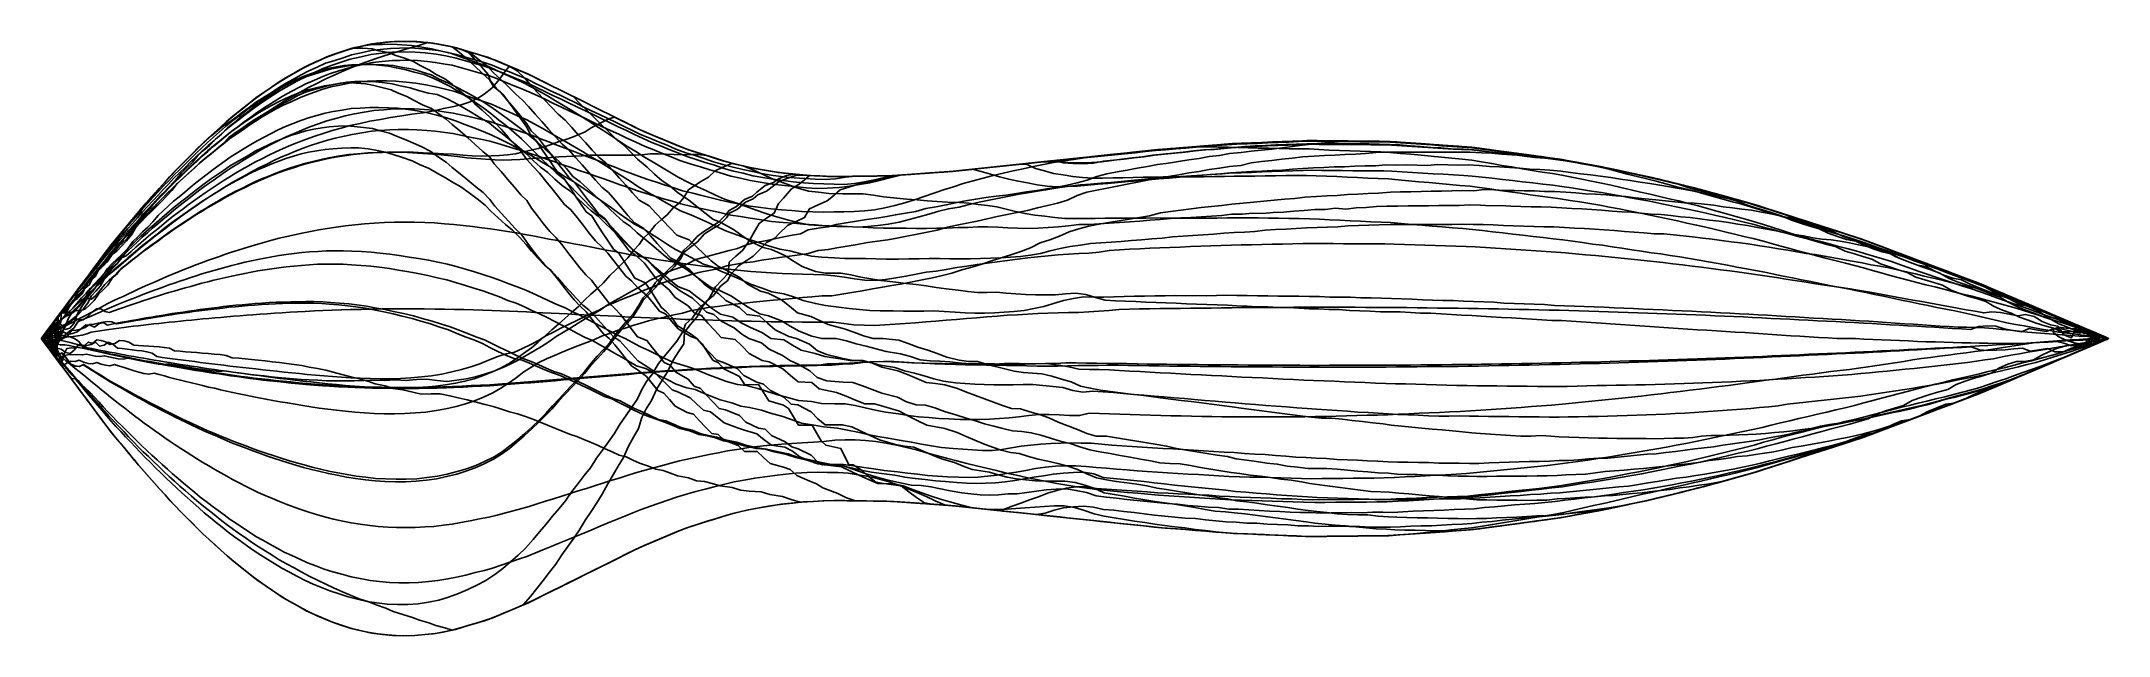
# Model space of a CAD drawing. Header units: metres. Extents: x -15 to 15, y -74.3 to -65.7.
import ezdxf

# ---------------------------------------------------------------- set-up
doc = ezdxf.new("R2010")
doc.units = ezdxf.units.M
doc.header["$MEASUREMENT"] = 0
doc.layers.add('Layer 01', color=12, linetype='Continuous', true_color=0xc80000)
doc.layers.add('Layer 02', color=192, linetype='Continuous', true_color=0x7d26cd)

msp = doc.modelspace()

# ---------------------------------------------------------------- linework, layer by layer
at = {"layer": 'Layer 01'}
for points in [[(-14.943, -69.924, 0.091), (-14.878, -69.837, 0.194), (-14.814, -69.75, 0.298), (-14.749, -69.663, 0.401), (-14.684, -69.576, 0.505), (-14.619, -69.489, 0.608), (-14.555, -69.403, 0.712), (-14.49, -69.316, 0.816), (-14.425, -69.229, 0.919), (-14.36, -69.142, 1.023), (-14.296, -69.055, 1.126), (-14.231, -68.968, 1.23), (-14.166, -68.881, 1.333), (-14.101, -68.794, 1.437), (-14.036, -68.707, 1.54), (-13.968, -68.62, 1.645), (-13.898, -68.535, 1.746), (-13.827, -68.45, 1.848), (-13.757, -68.365, 1.949), (-13.687, -68.28, 2.05), (-13.616, -68.195, 2.151), (-13.546, -68.11, 2.253), (-13.47, -68.024, 2.355), (-13.395, -67.941, 2.454), (-13.32, -67.857, 2.554), (-13.245, -67.774, 2.653), (-13.17, -67.69, 2.752), (-13.095, -67.607, 2.852), (-13.013, -67.523, 2.952), (-12.932, -67.442, 3.048), (-12.852, -67.361, 3.145), (-12.771, -67.279, 3.242), (-12.691, -67.198, 3.339), (-12.603, -67.116, 3.437), (-12.517, -67.038, 3.53), (-12.43, -66.959, 3.624), (-12.343, -66.881, 3.718), (-12.252, -66.799, 3.815), (-12.158, -66.724, 3.904), (-12.064, -66.649, 3.993), (-11.97, -66.574, 4.083), (-11.871, -66.496, 4.176), (-11.768, -66.426, 4.259), (-11.665, -66.356, 4.343), (-11.563, -66.285, 4.427), (-11.449, -66.215, 4.511), (-11.337, -66.151, 4.587), (-11.225, -66.087, 4.663), (-11.102, -66.024, 4.738), (-10.979, -65.968, 4.805), (-10.857, -65.913, 4.871), (-10.72, -65.863, 4.93), (-10.587, -65.818, 4.984), (-10.444, -65.777, 5.033), (-10.302, -65.745, 5.071), (-10.153, -65.716, 5.105), (-10.006, -65.7, 5.125), (-9.853, -65.687, 5.14), (-9.704, -65.686, 5.141), (-9.553, -65.69, 5.136), (-9.404, -65.704, 5.119), (-9.258, -65.723, 5.097), (-9.114, -65.75, 5.065), (-8.976, -65.782, 5.026), (-8.84, -65.823, 4.978), (-8.704, -65.864, 4.929), (-8.568, -65.904, 4.881), (-8.441, -65.949, 4.828), (-8.316, -66.001, 4.765), (-8.19, -66.054, 4.703), (-8.064, -66.107, 4.64), (-7.942, -66.159, 4.578), (-7.824, -66.218, 4.508), (-7.705, -66.277, 4.437), (-7.587, -66.336, 4.367), (-7.468, -66.395, 4.297), (-7.349, -66.453, 4.227), (-7.231, -66.512, 4.156), (-7.112, -66.571, 4.086), (-6.994, -66.63, 4.016), (-6.875, -66.689, 3.946), (-6.756, -66.748, 3.875), (-6.638, -66.807, 3.805), (-6.519, -66.866, 3.735), (-6.401, -66.925, 3.665), (-6.274, -66.987, 3.591), (-6.149, -67.039, 3.528), (-6.023, -67.092, 3.466), (-5.897, -67.145, 3.403), (-5.772, -67.197, 3.34), (-5.633, -67.251, 3.276), (-5.499, -67.294, 3.225), (-5.364, -67.337, 3.174), (-5.23, -67.38, 3.123), (-5.096, -67.423, 3.072), (-4.948, -67.464, 3.023), (-4.807, -67.496, 2.984), (-4.657, -67.53, 2.943), (-4.512, -67.555, 2.914), (-4.367, -67.579, 2.885), (-4.212, -67.599, 2.861), (-4.064, -67.615, 2.843), (-3.909, -67.63, 2.824), (-3.76, -67.638, 2.816), (-3.611, -67.645, 2.807), (-3.459, -67.648, 2.803), (-3.313, -67.646, 2.805), (-3.167, -67.644, 2.807), (-3.023, -67.642, 2.81), (-2.879, -67.641, 2.812), (-2.737, -67.639, 2.814), (-2.598, -67.632, 2.822), (-2.46, -67.622, 2.834), (-2.324, -67.612, 2.845), (-2.19, -67.603, 2.857), (-2.057, -67.594, 2.868), (-1.924, -67.584, 2.879), (-1.793, -67.575, 2.89), (-1.661, -67.561, 2.907), (-1.527, -67.547, 2.923), (-1.389, -67.532, 2.941), (-1.248, -67.517, 2.959), (-1.105, -67.502, 2.977), (-0.96, -67.487, 2.995), (-0.815, -67.472, 3.013), (-0.669, -67.456, 3.032), (-0.523, -67.441, 3.05), (-0.376, -67.425, 3.069), (-0.228, -67.409, 3.087), (-0.081, -67.394, 3.106), (0.067, -67.378, 3.125), (0.215, -67.362, 3.143), (0.363, -67.347, 3.162), (0.511, -67.331, 3.181), (0.658, -67.316, 3.199), (0.804, -67.3, 3.218), (0.95, -67.285, 3.236), (1.096, -67.269, 3.255), (1.241, -67.255, 3.272), (1.388, -67.243, 3.286), (1.536, -67.231, 3.3), (1.683, -67.22, 3.314), (1.83, -67.208, 3.328), (1.978, -67.196, 3.342), (2.125, -67.184, 3.356), (2.273, -67.173, 3.37), (2.418, -67.166, 3.377), (2.567, -67.16, 3.385), (2.715, -67.154, 3.392), (2.864, -67.148, 3.399), (3.012, -67.142, 3.406), (3.161, -67.136, 3.413), (3.309, -67.13, 3.421), (3.454, -67.126, 3.425), (3.603, -67.128, 3.423), (3.752, -67.13, 3.421), (3.901, -67.131, 3.419), (4.05, -67.133, 3.417), (4.199, -67.135, 3.415), (4.348, -67.136, 3.413), (4.497, -67.138, 3.411), (4.641, -67.144, 3.403), (4.789, -67.155, 3.391), (4.937, -67.165, 3.378), (5.086, -67.176, 3.366), (5.234, -67.187, 3.353), (5.382, -67.197, 3.34), (5.531, -67.208, 3.328), (5.679, -67.218, 3.315), (5.821, -67.232, 3.299), (5.967, -67.252, 3.275), (6.114, -67.272, 3.251), (6.26, -67.291, 3.228), (6.406, -67.311, 3.204), (6.552, -67.331, 3.181), (6.699, -67.351, 3.157), (6.845, -67.37, 3.134), (6.991, -67.39, 3.11), (7.131, -67.414, 3.082), (7.275, -67.441, 3.05), (7.419, -67.467, 3.019), (7.563, -67.493, 2.987), (7.703, -67.52, 2.956), (7.845, -67.55, 2.92), (7.987, -67.581, 2.883), (8.129, -67.611, 2.847), (8.271, -67.642, 2.81), (8.409, -67.673, 2.774), (8.549, -67.707, 2.732), (8.689, -67.742, 2.691), (8.829, -67.776, 2.65), (8.968, -67.811, 2.609), (9.105, -67.845, 2.568), (9.242, -67.883, 2.523), (9.38, -67.921, 2.477), (9.517, -67.959, 2.432), (9.654, -67.997, 2.387), (9.791, -68.036, 2.341), (9.923, -68.076, 2.293), (10.056, -68.119, 2.242), (10.19, -68.162, 2.19), (10.324, -68.205, 2.139), (10.458, -68.248, 2.087), (10.592, -68.292, 2.036), (10.726, -68.335, 1.985), (10.858, -68.377, 1.934), (10.992, -68.421, 1.882), (11.126, -68.464, 1.831), (11.26, -68.507, 1.78), (11.392, -68.549, 1.729), (11.519, -68.596, 1.673), (11.648, -68.645, 1.615), (11.777, -68.693, 1.557), (11.904, -68.741, 1.5), (12.033, -68.79, 1.442), (12.163, -68.839, 1.384), (12.291, -68.887, 1.326), (12.418, -68.935, 1.269), (12.547, -68.984, 1.211), (12.676, -69.032, 1.153), (12.805, -69.081, 1.096), (12.93, -69.128, 1.039), (13.059, -69.176, 0.981), (13.187, -69.227, 0.921), (13.311, -69.28, 0.858), (13.435, -69.333, 0.794), (13.553, -69.383, 0.735), (13.677, -69.436, 0.672), (13.802, -69.489, 0.609), (13.925, -69.542, 0.546), (14.047, -69.594, 0.484), (14.169, -69.646, 0.422), (14.293, -69.699, 0.359), (14.417, -69.751, 0.296), (14.517, -69.799, 0.248), (14.63, -69.891, 0.219), (14.747, -69.972, 0.165), (14.847, -70.059, 0.082), (14.911, -70.038, 0.045)], [(-14.933, -69.911, 0.106), (-14.869, -69.824, 0.21), (-14.804, -69.737, 0.313), (-14.74, -69.651, 0.416), (-14.675, -69.564, 0.52), (-14.61, -69.477, 0.623), (-14.545, -69.39, 0.727), (-14.481, -69.303, 0.83), (-14.416, -69.216, 0.934), (-14.351, -69.129, 1.037), (-14.286, -69.043, 1.141), (-14.222, -68.956, 1.245), (-14.157, -68.869, 1.348), (-14.092, -68.782, 1.452), (-14.027, -68.695, 1.555), (-13.963, -68.613, 1.652), (-13.893, -68.529, 1.753), (-13.823, -68.444, 1.854), (-13.752, -68.359, 1.956), (-13.682, -68.274, 2.057), (-13.611, -68.189, 2.158), (-13.541, -68.104, 2.26), (-13.47, -68.024, 2.355), (-13.395, -67.94, 2.455), (-13.32, -67.857, 2.554), (-13.245, -67.774, 2.653), (-13.17, -67.69, 2.753), (-13.095, -67.607, 2.852), (-13.019, -67.53, 2.944), (-12.938, -67.448, 3.041), (-12.858, -67.367, 3.138), (-12.777, -67.286, 3.235), (-12.697, -67.204, 3.332), (-12.618, -67.129, 3.421), (-12.531, -67.051, 3.515), (-12.445, -66.973, 3.608), (-12.358, -66.894, 3.702), (-12.271, -66.815, 3.795), (-12.185, -66.746, 3.878), (-12.091, -66.671, 3.967), (-11.997, -66.596, 4.057), (-11.903, -66.521, 4.146), (-11.813, -66.457, 4.223), (-11.71, -66.386, 4.307), (-11.608, -66.316, 4.39), (-11.515, -66.252, 4.466), (-11.405, -66.19, 4.541), (-11.293, -66.126, 4.617), (-11.181, -66.062, 4.693), (-11.078, -66.013, 4.751), (-10.956, -65.958, 4.817), (-10.833, -65.902, 4.884), (-10.725, -65.865, 4.928), (-10.593, -65.82, 4.981), (-10.488, -65.787, 5.021), (-10.346, -65.755, 5.059), (-10.205, -65.723, 5.097), (-10.094, -65.71, 5.113), (-9.946, -65.693, 5.133), (-9.836, -65.687, 5.14), (-9.686, -65.686, 5.141), (-9.574, -65.688, 5.138), (-9.426, -65.702, 5.122), (-9.312, -65.713, 5.109), (-9.168, -65.74, 5.077), (-9.038, -65.764, 5.048), (-8.927, -65.797, 5.009), (-8.791, -65.838, 4.96), (-8.655, -65.879, 4.912), (-8.519, -65.919, 4.863), (-8.425, -65.956, 4.82), (-8.299, -66.008, 4.757), (-8.174, -66.061, 4.694), (-8.048, -66.113, 4.632), (-7.943, -66.159, 4.578), (-7.824, -66.218, 4.508), (-7.705, -66.277, 4.437), (-7.587, -66.336, 4.367), (-7.468, -66.395, 4.297), (-7.35, -66.453, 4.227), (-7.231, -66.512, 4.156), (-7.112, -66.571, 4.086), (-6.994, -66.63, 4.016), (-6.875, -66.689, 3.946), (-6.757, -66.748, 3.875), (-6.638, -66.807, 3.805), (-6.52, -66.866, 3.735), (-6.401, -66.925, 3.665), (-6.258, -66.993, 3.583), (-6.133, -67.046, 3.52), (-6.007, -67.099, 3.458), (-5.882, -67.151, 3.395), (-5.756, -67.204, 3.332), (-5.592, -67.264, 3.26), (-5.458, -67.307, 3.209), (-5.324, -67.35, 3.158), (-5.189, -67.393, 3.107), (-5.055, -67.436, 3.056), (-4.88, -67.479, 3.004), (-4.739, -67.512, 2.965), (-4.568, -67.545, 2.925), (-4.423, -67.57, 2.896), (-4.248, -67.595, 2.866), (-4.1, -67.611, 2.847), (-3.952, -67.626, 2.829), (-3.778, -67.637, 2.817), (-3.631, -67.644, 2.808), (-3.457, -67.648, 2.803), (-3.31, -67.646, 2.805), (-3.165, -67.644, 2.807), (-3.021, -67.642, 2.81), (-2.878, -67.641, 2.812), (-2.737, -67.639, 2.814), (-2.574, -67.63, 2.824), (-2.437, -67.62, 2.836), (-2.302, -67.611, 2.847), (-2.168, -67.601, 2.859), (-2.036, -67.592, 2.87), (-1.904, -67.583, 2.881), (-1.749, -67.57, 2.895), (-1.614, -67.556, 2.913), (-1.475, -67.541, 2.93), (-1.334, -67.527, 2.948), (-1.191, -67.511, 2.966), (-1.047, -67.496, 2.984), (-0.901, -67.481, 3.002), (-0.756, -67.465, 3.021), (-0.609, -67.45, 3.039), (-0.462, -67.434, 3.058), (-0.315, -67.419, 3.076), (-0.168, -67.403, 3.095), (-0.02, -67.387, 3.114), (0.128, -67.372, 3.132), (0.276, -67.356, 3.151), (0.423, -67.34, 3.17), (0.57, -67.325, 3.188), (0.716, -67.309, 3.207), (0.863, -67.294, 3.225), (1.009, -67.278, 3.243), (1.155, -67.263, 3.262), (1.279, -67.252, 3.275), (1.426, -67.24, 3.289), (1.574, -67.228, 3.303), (1.722, -67.216, 3.317), (1.869, -67.205, 3.331), (2.017, -67.193, 3.345), (2.164, -67.181, 3.359), (2.29, -67.171, 3.371), (2.427, -67.166, 3.378), (2.576, -67.16, 3.385), (2.724, -67.154, 3.392), (2.873, -67.147, 3.399), (3.022, -67.141, 3.407), (3.17, -67.135, 3.414), (3.319, -67.129, 3.421), (3.426, -67.126, 3.425), (3.575, -67.128, 3.423), (3.724, -67.129, 3.421), (3.873, -67.131, 3.419), (4.023, -67.133, 3.417), (4.172, -67.134, 3.415), (4.321, -67.136, 3.413), (4.47, -67.138, 3.411), (4.574, -67.14, 3.409), (4.723, -67.15, 3.396), (4.872, -67.161, 3.384), (5.02, -67.171, 3.371), (5.169, -67.182, 3.358), (5.317, -67.192, 3.346), (5.466, -67.203, 3.333), (5.614, -67.214, 3.321), (5.76, -67.224, 3.308), (5.868, -67.238, 3.291), (6.014, -67.258, 3.268), (6.16, -67.278, 3.244), (6.307, -67.298, 3.22), (6.453, -67.318, 3.197), (6.599, -67.337, 3.173), (6.745, -67.357, 3.15), (6.891, -67.377, 3.126), (7.027, -67.395, 3.104), (7.155, -67.419, 3.076), (7.299, -67.445, 3.045), (7.442, -67.471, 3.014), (7.586, -67.498, 2.982), (7.714, -67.522, 2.953), (7.856, -67.552, 2.917), (7.997, -67.583, 2.881), (8.139, -67.613, 2.844), (8.281, -67.644, 2.808), (8.409, -67.672, 2.774), (8.548, -67.707, 2.733), (8.688, -67.741, 2.692), (8.827, -67.776, 2.651), (8.966, -67.81, 2.61), (9.095, -67.842, 2.572), (9.232, -67.88, 2.526), (9.369, -67.918, 2.481), (9.506, -67.956, 2.435), (9.643, -67.994, 2.39), (9.78, -68.033, 2.345), (9.902, -68.07, 2.301), (10.036, -68.113, 2.249), (10.17, -68.156, 2.198), (10.304, -68.199, 2.147), (10.436, -68.241, 2.096), (10.57, -68.285, 2.044), (10.704, -68.328, 1.993), (10.837, -68.371, 1.942), (10.971, -68.414, 1.89), (11.103, -68.456, 1.84), (11.236, -68.499, 1.789), (11.37, -68.542, 1.737), (11.491, -68.586, 1.686), (11.62, -68.634, 1.628), (11.749, -68.683, 1.57), (11.875, -68.73, 1.513), (12.005, -68.779, 1.455), (12.134, -68.828, 1.397), (12.263, -68.876, 1.339), (12.391, -68.925, 1.281), (12.52, -68.973, 1.223), (12.645, -69.02, 1.167), (12.774, -69.069, 1.11), (12.903, -69.117, 1.052), (13.031, -69.166, 0.994), (13.157, -69.215, 0.936), (13.281, -69.268, 0.873), (13.406, -69.321, 0.81), (13.524, -69.371, 0.75), (13.648, -69.424, 0.687), (13.772, -69.477, 0.623), (13.897, -69.53, 0.56), (14.021, -69.583, 0.497), (14.145, -69.636, 0.434), (14.262, -69.685, 0.375), (14.385, -69.738, 0.313), (14.509, -69.791, 0.249), (14.633, -69.844, 0.186), (14.718, -69.884, 0.146), (14.759, -70.103, 0.123), (14.809, -70.081, 0.097), (14.883, -70.05, 0.06), (14.975, -70.011, 0.013), (15, -70, 0), (14.966, -69.99, 0.021), (14.888, -69.958, 0.061), (14.797, -69.914, 0.103), (14.704, -69.874, 0.15), (14.623, -69.839, 0.191), (14.577, -69.82, 0.215), (14.574, -69.819, 0.216), (14.606, -69.832, 0.2), (14.661, -69.855, 0.172), (14.732, -69.886, 0.136), (14.808, -70.082, 0.097), (14.829, -70.073, 0.087), (14.871, -70.055, 0.066), (14.935, -70.028, 0.033), (14.942, -70.025, 0.029), (14.961, -70.017, 0.02), (14.986, -70.006, 0.007), (15, -70, 0), (14.987, -69.998, 0.009), (14.937, -69.982, 0.038), (14.881, -69.949, 0.06), (14.833, -69.929, 0.085), (14.801, -69.915, 0.101), (14.789, -69.91, 0.107), (14.798, -69.914, 0.102), (14.826, -69.926, 0.088), (14.858, -70.061, 0.072), (14.825, -70.074, 0.089), (14.806, -70.083, 0.098), (14.806, -70.083, 0.099), (14.824, -70.075, 0.089), (14.855, -70.062, 0.074), (14.894, -70.045, 0.054), (14.939, -70.026, 0.031)], [(-14.985, -69.98, 0.024), (-14.92, -69.893, 0.127), (-14.856, -69.806, 0.231), (-14.791, -69.72, 0.334), (-14.726, -69.633, 0.438), (-14.661, -69.546, 0.541), (-14.597, -69.459, 0.645), (-14.532, -69.372, 0.748), (-14.467, -69.285, 0.852), (-14.402, -69.198, 0.955), (-14.338, -69.112, 1.06), (-14.273, -69.03, 1.167), (-14.208, -68.949, 1.275), (-14.143, -68.867, 1.382), (-14.079, -68.786, 1.49), (-14.014, -68.699, 1.593), (-13.947, -68.613, 1.689), (-13.877, -68.525, 1.788), (-13.807, -68.436, 1.885), (-13.736, -68.355, 1.99), (-13.666, -68.281, 2.1), (-13.596, -68.199, 2.203), (-13.526, -68.112, 2.3), (-13.451, -68.029, 2.4), (-13.376, -67.946, 2.5), (-13.301, -67.864, 2.601), (-13.226, -67.782, 2.701), (-13.151, -67.71, 2.809), (-13.076, -67.63, 2.909), (-12.995, -67.551, 3.007), (-12.915, -67.47, 3.105), (-12.834, -67.39, 3.203), (-12.754, -67.31, 3.301), (-12.673, -67.23, 3.399), (-12.589, -67.154, 3.492), (-12.502, -67.077, 3.587), (-12.415, -67, 3.682), (-12.328, -66.922, 3.776), (-12.242, -66.848, 3.868), (-12.148, -66.784, 3.965), (-12.054, -66.711, 4.057), (-11.959, -66.638, 4.148), (-11.867, -66.567, 4.235), (-11.764, -66.498, 4.32), (-11.661, -66.429, 4.405), (-11.559, -66.36, 4.49), (-11.455, -66.297, 4.567), (-11.342, -66.234, 4.645), (-11.23, -66.171, 4.722), (-11.12, -66.114, 4.792), (-10.997, -66.06, 4.859), (-10.875, -66.005, 4.926), (-10.754, -65.967, 4.987), (-10.622, -65.924, 5.042), (-10.499, -65.884, 5.091), (-10.357, -65.852, 5.129), (-10.216, -65.821, 5.167), (-10.083, -65.804, 5.188), (-9.935, -65.788, 5.208), (-9.803, -65.783, 5.214), (-9.653, -65.782, 5.215), (-9.521, -65.789, 5.206), (-9.373, -65.802, 5.189), (-9.243, -65.821, 5.166), (-9.099, -65.847, 5.134), (-8.979, -65.875, 5.099), (-8.843, -65.914, 5.05), (-8.707, -65.954, 5.001), (-8.572, -65.994, 4.951), (-8.458, -66.031, 4.905), (-8.332, -66.083, 4.842), (-8.207, -66.129, 4.774), (-8.081, -66.18, 4.71), (-7.957, -66.231, 4.647), (-7.847, -66.29, 4.585), (-7.728, -66.348, 4.514), (-7.61, -66.405, 4.443), (-7.491, -66.458, 4.368), (-7.372, -66.515, 4.296), (-7.254, -66.573, 4.225), (-7.135, -66.636, 4.158), (-7.016, -66.694, 4.087), (-6.898, -66.746, 4.012), (-6.779, -66.804, 3.94), (-6.66, -66.862, 3.869), (-6.542, -66.924, 3.802), (-6.423, -66.982, 3.731), (-6.305, -67.04, 3.659), (-6.168, -67.092, 3.585), (-6.042, -67.144, 3.521), (-5.916, -67.195, 3.457), (-5.791, -67.252, 3.398), (-5.648, -67.303, 3.325), (-5.514, -67.345, 3.273), (-5.38, -67.387, 3.222), (-5.246, -67.434, 3.174), (-5.112, -67.476, 3.122), (-4.961, -67.513, 3.067), (-4.82, -67.545, 3.027), (-4.679, -67.577, 2.987), (-4.524, -67.608, 2.959), (-4.379, -67.632, 2.93), (-4.223, -67.653, 2.904), (-4.075, -67.668, 2.886), (-3.92, -67.679, 2.863), (-3.771, -67.686, 2.854), (-3.626, -67.69, 2.843), (-3.477, -67.68, 2.827), (-3.332, -67.658, 2.813), (-3.187, -67.645, 2.807), (-3.043, -67.643, 2.809), (-2.899, -67.641, 2.812), (-2.757, -67.639, 2.814), (-2.623, -67.633, 2.82), (-2.486, -67.624, 2.832), (-2.35, -67.614, 2.843), (-2.216, -67.605, 2.855), (-2.081, -67.595, 2.866), (-1.947, -67.586, 2.877), (-1.812, -67.576, 2.888), (-1.676, -67.563, 2.905), (-1.536, -67.548, 2.922), (-1.394, -67.533, 2.94), (-1.249, -67.518, 2.958), (-1.104, -67.502, 2.977), (-0.958, -67.487, 2.995), (-0.812, -67.471, 3.014), (-0.665, -67.456, 3.032), (-0.518, -67.44, 3.051), (-0.371, -67.425, 3.069), (-0.223, -67.409, 3.088), (-0.075, -67.393, 3.107), (0.073, -67.378, 3.125), (0.221, -67.362, 3.144), (0.369, -67.346, 3.163), (0.516, -67.331, 3.181), (0.663, -67.315, 3.2), (0.81, -67.3, 3.218), (0.957, -67.284, 3.237), (1.104, -67.268, 3.255), (1.251, -67.254, 3.273), (1.399, -67.242, 3.287), (1.547, -67.23, 3.301), (1.695, -67.219, 3.315), (1.843, -67.207, 3.329), (1.991, -67.195, 3.343), (2.139, -67.183, 3.357), (2.287, -67.171, 3.371), (2.436, -67.165, 3.378), (2.584, -67.159, 3.385), (2.733, -67.153, 3.393), (2.882, -67.147, 3.4), (3.031, -67.141, 3.407), (3.18, -67.135, 3.414), (3.329, -67.129, 3.422), (3.478, -67.127, 3.425), (3.627, -67.128, 3.423), (3.777, -67.13, 3.421), (3.926, -67.132, 3.419), (4.075, -67.133, 3.417), (4.225, -67.135, 3.415), (4.374, -67.137, 3.413), (4.524, -67.138, 3.411), (4.671, -67.147, 3.401), (4.82, -67.157, 3.388), (4.968, -67.168, 3.375), (5.117, -67.178, 3.363), (5.266, -67.189, 3.35), (5.414, -67.199, 3.338), (5.563, -67.21, 3.325), (5.712, -67.221, 3.312), (5.857, -67.237, 3.293), (6.003, -67.257, 3.269), (6.15, -67.277, 3.246), (6.296, -67.296, 3.222), (6.442, -67.316, 3.199), (6.589, -67.336, 3.175), (6.735, -67.356, 3.151), (6.882, -67.375, 3.128), (7.027, -67.395, 3.104), (7.17, -67.421, 3.073), (7.314, -67.448, 3.042), (7.458, -67.474, 3.01), (7.602, -67.5, 2.979), (7.744, -67.528, 2.946), (7.886, -67.559, 2.909), (8.027, -67.589, 2.873), (8.169, -67.62, 2.836), (8.311, -67.651, 2.8), (8.451, -67.683, 2.761), (8.59, -67.717, 2.72), (8.73, -67.752, 2.679), (8.87, -67.787, 2.638), (9.01, -67.821, 2.597), (9.148, -67.857, 2.554), (9.285, -67.895, 2.509), (9.422, -67.933, 2.463), (9.56, -67.971, 2.418), (9.698, -68.01, 2.372), (9.834, -68.048, 2.327), (9.968, -68.091, 2.275), (10.102, -68.134, 2.224), (10.236, -68.177, 2.172), (10.369, -68.22, 2.121), (10.503, -68.263, 2.07), (10.637, -68.306, 2.019), (10.771, -68.349, 1.967), (10.905, -68.393, 1.916), (11.04, -68.436, 1.864), (11.174, -68.479, 1.813), (11.308, -68.522, 1.761), (11.44, -68.566, 1.709), (11.569, -68.615, 1.65), (11.699, -68.664, 1.592), (11.828, -68.713, 1.534), (11.957, -68.761, 1.476), (12.087, -68.81, 1.418), (12.216, -68.859, 1.36), (12.346, -68.908, 1.302), (12.475, -68.956, 1.244), (12.604, -69.005, 1.186), (12.734, -69.054, 1.128), (12.863, -69.103, 1.07), (12.992, -69.151, 1.011), (13.122, -69.2, 0.953), (13.24, -69.273, 0.911), (13.364, -69.339, 0.858), (13.489, -69.396, 0.798), (13.614, -69.449, 0.734), (13.739, -69.501, 0.669), (13.864, -69.551, 0.604), (13.989, -69.601, 0.538), (14.101, -69.689, 0.508), (14.221, -69.704, 0.423), (14.343, -69.733, 0.344), (14.468, -69.782, 0.277), (14.593, -69.828, 0.208), (14.714, -69.878, 0.145), (14.814, -69.921, 0.094), (14.932, -69.971, 0.034), (15, -70, 0)], [(-14.935, -69.913, 0.104), (-14.87, -69.826, 0.207), (-14.806, -69.739, 0.311), (-14.741, -69.653, 0.414), (-14.676, -69.566, 0.518), (-14.612, -69.479, 0.621), (-14.547, -69.392, 0.724), (-14.483, -69.306, 0.827), (-14.418, -69.22, 0.93), (-14.354, -69.133, 1.033), (-14.289, -69.047, 1.136), (-14.225, -68.96, 1.239), (-14.161, -68.883, 1.349), (-14.096, -68.808, 1.461), (-14.031, -68.733, 1.574), (-13.959, -68.644, 1.686), (-13.889, -68.572, 1.797), (-13.818, -68.491, 1.901), (-13.748, -68.409, 2.006), (-13.677, -68.328, 2.11), (-13.606, -68.246, 2.214), (-13.536, -68.164, 2.318), (-13.457, -68.079, 2.426), (-13.382, -67.999, 2.528), (-13.307, -67.918, 2.629), (-13.232, -67.838, 2.732), (-13.156, -67.758, 2.834), (-13.076, -67.673, 2.942), (-12.995, -67.595, 3.041), (-12.915, -67.516, 3.14), (-12.834, -67.437, 3.239), (-12.754, -67.359, 3.338), (-12.673, -67.28, 3.437), (-12.581, -67.199, 3.54), (-12.494, -67.123, 3.636), (-12.407, -67.047, 3.732), (-12.321, -66.971, 3.828), (-12.224, -66.891, 3.929), (-12.13, -66.819, 4.021), (-12.036, -66.746, 4.112), (-11.941, -66.674, 4.204), (-11.835, -66.597, 4.301), (-11.732, -66.529, 4.387), (-11.63, -66.461, 4.472), (-11.527, -66.394, 4.558), (-11.405, -66.325, 4.645), (-11.293, -66.263, 4.723), (-11.18, -66.202, 4.801), (-11.046, -66.141, 4.878), (-10.923, -66.087, 4.946), (-10.782, -66.031, 5.018), (-10.65, -65.987, 5.072), (-10.517, -65.944, 5.127), (-10.358, -65.909, 5.172), (-10.217, -65.878, 5.21), (-10.052, -65.858, 5.236), (-9.904, -65.842, 5.256), (-9.739, -65.84, 5.258), (-9.577, -65.841, 5.256), (-9.428, -65.854, 5.239), (-9.272, -65.872, 5.216), (-9.128, -65.898, 5.184), (-8.979, -65.931, 5.142), (-8.843, -65.97, 5.092), (-8.708, -66.009, 5.043), (-8.572, -66.048, 4.993), (-8.436, -66.094, 4.935), (-8.31, -66.145, 4.871), (-8.184, -66.196, 4.807), (-8.059, -66.246, 4.743), (-7.933, -66.299, 4.676), (-7.814, -66.356, 4.604), (-7.695, -66.413, 4.532), (-7.577, -66.47, 4.46), (-7.458, -66.527, 4.389), (-7.34, -66.583, 4.317), (-7.221, -66.64, 4.245), (-7.102, -66.697, 4.173), (-6.984, -66.754, 4.101), (-6.865, -66.811, 4.029), (-6.746, -66.868, 3.958), (-6.628, -66.925, 3.886), (-6.509, -66.982, 3.814), (-6.391, -67.039, 3.742), (-6.268, -67.096, 3.67), (-6.142, -67.153, 3.61), (-6.017, -67.204, 3.546), (-5.891, -67.255, 3.482), (-5.765, -67.305, 3.418), (-5.634, -67.36, 3.36), (-5.499, -67.402, 3.308), (-5.365, -67.443, 3.256), (-5.231, -67.484, 3.203), (-5.097, -67.531, 3.155), (-4.957, -67.569, 3.108), (-4.816, -67.6, 3.068), (-4.675, -67.638, 3.032), (-4.529, -67.662, 3.002), (-4.384, -67.685, 2.972), (-4.237, -67.705, 2.947), (-4.09, -67.725, 2.933), (-3.942, -67.741, 2.914), (-3.793, -67.749, 2.904), (-3.643, -67.756, 2.895), (-3.495, -67.761, 2.888), (-3.349, -67.762, 2.893), (-3.202, -67.748, 2.886), (-3.056, -67.724, 2.871), (-2.911, -67.696, 2.853), (-2.766, -67.663, 2.832), (-2.635, -67.634, 2.819), (-2.496, -67.625, 2.831), (-2.36, -67.615, 2.842), (-2.225, -67.605, 2.854), (-2.091, -67.596, 2.865), (-1.958, -67.587, 2.876), (-1.824, -67.577, 2.887), (-1.697, -67.565, 2.902), (-1.563, -67.551, 2.919), (-1.425, -67.536, 2.936), (-1.283, -67.521, 2.954), (-1.14, -67.506, 2.972), (-0.996, -67.491, 2.99), (-0.85, -67.475, 3.009), (-0.704, -67.46, 3.027), (-0.557, -67.444, 3.046), (-0.411, -67.429, 3.064), (-0.263, -67.413, 3.083), (-0.116, -67.398, 3.102), (0.032, -67.382, 3.12), (0.18, -67.366, 3.139), (0.328, -67.351, 3.158), (0.476, -67.335, 3.176), (0.624, -67.319, 3.195), (0.771, -67.304, 3.213), (0.918, -67.288, 3.232), (1.065, -67.272, 3.251), (1.218, -67.257, 3.27), (1.366, -67.245, 3.284), (1.514, -67.233, 3.298), (1.662, -67.221, 3.312), (1.81, -67.209, 3.326), (1.959, -67.198, 3.34), (2.107, -67.186, 3.354), (2.255, -67.174, 3.368), (2.412, -67.166, 3.377), (2.561, -67.16, 3.384), (2.71, -67.154, 3.392), (2.859, -67.148, 3.399), (3.008, -67.142, 3.406), (3.157, -67.136, 3.413), (3.306, -67.13, 3.42), (3.465, -67.126, 3.425), (3.615, -67.128, 3.423), (3.764, -67.13, 3.421), (3.913, -67.131, 3.419), (4.063, -67.133, 3.417), (4.212, -67.135, 3.415), (4.362, -67.136, 3.413), (4.511, -67.138, 3.411), (4.67, -67.146, 3.401), (4.818, -67.157, 3.388), (4.967, -67.168, 3.376), (5.116, -67.178, 3.363), (5.264, -67.189, 3.35), (5.413, -67.199, 3.338), (5.562, -67.21, 3.325), (5.711, -67.22, 3.313), (5.866, -67.238, 3.291), (6.012, -67.258, 3.268), (6.159, -67.278, 3.244), (6.305, -67.298, 3.221), (6.452, -67.317, 3.197), (6.598, -67.337, 3.173), (6.744, -67.357, 3.15), (6.89, -67.377, 3.126), (7.042, -67.398, 3.101), (7.186, -67.424, 3.07), (7.33, -67.451, 3.038), (7.474, -67.477, 3.007), (7.618, -67.503, 2.975), (7.764, -67.533, 2.941), (7.906, -67.563, 2.904), (8.048, -67.594, 2.868), (8.19, -67.624, 2.831), (8.332, -67.655, 2.795), (8.475, -67.689, 2.754), (8.615, -67.723, 2.713), (8.755, -67.758, 2.672), (8.895, -67.793, 2.631), (9.034, -67.827, 2.59), (9.175, -67.864, 2.545), (9.312, -67.903, 2.5), (9.45, -67.941, 2.454), (9.588, -67.979, 2.409), (9.725, -68.017, 2.363), (9.865, -68.057, 2.315), (9.998, -68.1, 2.264), (10.132, -68.144, 2.212), (10.266, -68.187, 2.161), (10.4, -68.23, 2.11), (10.534, -68.273, 2.058), (10.668, -68.316, 2.007), (10.802, -68.359, 1.955), (10.936, -68.402, 1.904), (11.07, -68.446, 1.853), (11.204, -68.489, 1.801), (11.338, -68.532, 1.75), (11.472, -68.579, 1.694), (11.601, -68.627, 1.636), (11.731, -68.676, 1.578), (11.86, -68.725, 1.52), (11.989, -68.773, 1.462), (12.117, -68.822, 1.404), (12.247, -68.87, 1.346), (12.376, -68.919, 1.288), (12.505, -68.968, 1.23), (12.635, -69.017, 1.172), (12.764, -69.065, 1.114), (12.893, -69.114, 1.056), (13.023, -69.163, 0.998), (13.152, -69.213, 0.938), (13.277, -69.266, 0.875), (13.402, -69.319, 0.811), (13.527, -69.372, 0.748), (13.652, -69.426, 0.685), (13.777, -69.479, 0.621), (13.901, -69.532, 0.558), (14.026, -69.585, 0.494), (14.145, -69.636, 0.434), (14.269, -69.689, 0.371), (14.394, -69.742, 0.308), (14.514, -69.793, 0.247), (14.638, -69.846, 0.184), (14.763, -69.899, 0.12), (14.852, -69.937, 0.075), (14.938, -69.973, 0.032), (15, -70, 0), (14.911, -70.038, 0.045), (14.8, -70.085, 0.102), (14.725, -70.117, 0.14), (14.685, -70.134, 0.16), (14.677, -70.128, 0.171), (14.671, -70.067, 0.208), (14.687, -70.018, 0.207), (14.741, -70, 0.172), (14.825, -69.99, 0.116), (14.931, -69.992, 0.045), (15, -70, 0), (14.972, -70.012, 0.014)], [(-14.907, -69.881, 0.153), (-14.842, -69.795, 0.257), (-14.778, -69.71, 0.361), (-14.713, -69.625, 0.466), (-14.648, -69.539, 0.571), (-14.584, -69.452, 0.674), (-14.519, -69.365, 0.777), (-14.454, -69.279, 0.882), (-14.389, -69.199, 0.991), (-14.324, -69.12, 1.101), (-14.259, -69.042, 1.211), (-14.195, -68.964, 1.322), (-14.13, -68.883, 1.43), (-14.065, -68.802, 1.539), (-14, -68.722, 1.647), (-13.934, -68.648, 1.748), (-13.864, -68.571, 1.855), (-13.793, -68.494, 1.963), (-13.723, -68.419, 2.071), (-13.653, -68.344, 2.18), (-13.582, -68.265, 2.286), (-13.515, -68.19, 2.385), (-13.44, -68.117, 2.492), (-13.365, -68.039, 2.596), (-13.289, -67.961, 2.7), (-13.214, -67.883, 2.804), (-13.139, -67.806, 2.907), (-13.068, -67.733, 3.003), (-12.987, -67.657, 3.104), (-12.907, -67.581, 3.205), (-12.826, -67.504, 3.306), (-12.746, -67.428, 3.407), (-12.665, -67.352, 3.508), (-12.585, -67.284, 3.598), (-12.498, -67.21, 3.695), (-12.412, -67.136, 3.793), (-12.325, -67.063, 3.89), (-12.245, -66.997, 3.978), (-12.15, -66.926, 4.071), (-12.056, -66.856, 4.164), (-11.962, -66.786, 4.257), (-11.878, -66.724, 4.34), (-11.776, -66.658, 4.427), (-11.673, -66.592, 4.514), (-11.57, -66.526, 4.602), (-11.479, -66.471, 4.675), (-11.366, -66.411, 4.754), (-11.254, -66.351, 4.833), (-11.16, -66.302, 4.899), (-11.038, -66.25, 4.968), (-10.916, -66.198, 5.038), (-10.817, -66.157, 5.092), (-10.684, -66.115, 5.147), (-10.552, -66.073, 5.203), (-10.447, -66.046, 5.239), (-10.305, -66.017, 5.278), (-10.194, -65.994, 5.309), (-10.055, -65.979, 5.328), (-9.907, -65.964, 5.349), (-9.8, -65.962, 5.351), (-9.65, -65.961, 5.352), (-9.542, -65.966, 5.346), (-9.394, -65.979, 5.329), (-9.283, -65.992, 5.312), (-9.139, -66.017, 5.279), (-9.038, -66.034, 5.256), (-8.903, -66.072, 5.206), (-8.767, -66.11, 5.155), (-8.631, -66.148, 5.105), (-8.495, -66.186, 5.054), (-8.405, -66.221, 5.008), (-8.28, -66.276, 4.946), (-8.154, -66.325, 4.881), (-8.028, -66.375, 4.816), (-7.925, -66.417, 4.759), (-7.807, -66.472, 4.686), (-7.688, -66.527, 4.613), (-7.569, -66.588, 4.544), (-7.451, -66.643, 4.471), (-7.332, -66.699, 4.398), (-7.213, -66.754, 4.325), (-7.095, -66.809, 4.251), (-6.976, -66.869, 4.182), (-6.858, -66.925, 4.109), (-6.739, -66.98, 4.036), (-6.62, -67.035, 3.963), (-6.502, -67.09, 3.89), (-6.383, -67.145, 3.816), (-6.238, -67.214, 3.736), (-6.112, -67.263, 3.67), (-5.987, -67.312, 3.605), (-5.861, -67.361, 3.539), (-5.736, -67.415, 3.478), (-5.568, -67.471, 3.404), (-5.434, -67.51, 3.35), (-5.299, -67.55, 3.297), (-5.165, -67.59, 3.243), (-4.994, -67.644, 3.182), (-4.853, -67.674, 3.141), (-4.712, -67.705, 3.1), (-4.538, -67.734, 3.06), (-4.393, -67.757, 3.03), (-4.216, -67.779, 3), (-4.069, -67.793, 2.981), (-3.894, -67.813, 2.963), (-3.744, -67.82, 2.954), (-3.596, -67.819, 2.939), (-3.42, -67.81, 2.928), (-3.273, -67.789, 2.916), (-3.126, -67.765, 2.901), (-2.979, -67.738, 2.884), (-2.835, -67.705, 2.862), (-2.669, -67.664, 2.837), (-2.531, -67.627, 2.828), (-2.394, -67.617, 2.84), (-2.259, -67.608, 2.851), (-2.124, -67.598, 2.862), (-1.991, -67.589, 2.873), (-1.857, -67.579, 2.885), (-1.697, -67.565, 2.902), (-1.559, -67.55, 2.919), (-1.418, -67.535, 2.937), (-1.275, -67.52, 2.955), (-1.132, -67.505, 2.973), (-0.987, -67.49, 2.992), (-0.841, -67.474, 3.01), (-0.695, -67.459, 3.028), (-0.549, -67.443, 3.047), (-0.402, -67.428, 3.065), (-0.254, -67.412, 3.084), (-0.107, -67.397, 3.103), (0.041, -67.381, 3.121), (0.188, -67.365, 3.14), (0.336, -67.35, 3.159), (0.484, -67.334, 3.177), (0.631, -67.318, 3.196), (0.778, -67.303, 3.214), (0.926, -67.287, 3.233), (1.073, -67.272, 3.252), (1.207, -67.257, 3.268), (1.343, -67.247, 3.281), (1.491, -67.235, 3.295), (1.639, -67.223, 3.309), (1.788, -67.211, 3.324), (1.936, -67.199, 3.338), (2.084, -67.188, 3.352), (2.233, -67.176, 3.366), (2.345, -67.169, 3.374), (2.494, -67.163, 3.381), (2.644, -67.157, 3.388), (2.793, -67.151, 3.396), (2.942, -67.145, 3.403), (3.091, -67.139, 3.41), (3.241, -67.133, 3.417), (3.39, -67.126, 3.425), (3.493, -67.127, 3.424), (3.643, -67.128, 3.422), (3.793, -67.13, 3.42), (3.942, -67.132, 3.418), (4.092, -67.133, 3.416), (4.241, -67.135, 3.414), (4.391, -67.137, 3.412), (4.54, -67.138, 3.41), (4.64, -67.144, 3.403), (4.788, -67.155, 3.391), (4.937, -67.165, 3.378), (5.086, -67.176, 3.366), (5.234, -67.187, 3.353), (5.383, -67.197, 3.34), (5.53, -67.208, 3.328), (5.679, -67.218, 3.315), (5.78, -67.227, 3.305), (5.927, -67.246, 3.282), (6.073, -67.266, 3.258), (6.219, -67.286, 3.235), (6.365, -67.306, 3.211), (6.512, -67.325, 3.187), (6.658, -67.345, 3.164), (6.805, -67.365, 3.14), (6.95, -67.385, 3.117), (7.064, -67.402, 3.096), (7.208, -67.428, 3.065), (7.352, -67.455, 3.033), (7.496, -67.481, 3.002), (7.639, -67.507, 2.971), (7.763, -67.532, 2.941), (7.905, -67.563, 2.904), (8.047, -67.594, 2.868), (8.189, -67.624, 2.831), (8.33, -67.655, 2.795), (8.454, -67.684, 2.761), (8.594, -67.718, 2.719), (8.734, -67.753, 2.678), (8.873, -67.787, 2.637), (9.012, -67.822, 2.596), (9.136, -67.854, 2.558), (9.274, -67.892, 2.512), (9.411, -67.93, 2.467), (9.549, -67.968, 2.421), (9.685, -68.007, 2.377), (9.822, -68.048, 2.334), (9.938, -68.086, 2.291), (10.072, -68.129, 2.239), (10.206, -68.171, 2.187), (10.34, -68.214, 2.135), (10.472, -68.276, 2.1), (10.606, -68.323, 2.051), (10.74, -68.366, 2), (10.874, -68.409, 1.948), (11.008, -68.451, 1.896), (11.139, -68.514, 1.862), (11.273, -68.562, 1.813), (11.406, -68.605, 1.762), (11.518, -68.646, 1.711), (11.648, -68.692, 1.652), (11.777, -68.739, 1.592), (11.903, -68.81, 1.553), (12.032, -68.863, 1.499), (12.162, -68.911, 1.44), (12.291, -68.958, 1.381), (12.42, -69.004, 1.321), (12.549, -69.05, 1.261), (12.674, -69.122, 1.224), (12.803, -69.176, 1.17), (12.932, -69.222, 1.11), (13.061, -69.266, 1.049), (13.177, -69.307, 0.99), (13.302, -69.354, 0.922), (13.427, -69.402, 0.854), (13.544, -69.471, 0.806), (13.668, -69.533, 0.748), (13.793, -69.586, 0.684), (13.917, -69.634, 0.617), (14.041, -69.679, 0.548), (14.165, -69.723, 0.479), (14.279, -69.786, 0.427), (14.401, -69.834, 0.361), (14.524, -69.889, 0.295), (14.647, -69.921, 0.221), (14.768, -69.96, 0.148), (14.843, -69.937, 0.082), (14.914, -69.964, 0.043), (14.997, -69.999, 0.002)], [(-14.933, -69.939, 0.125), (-14.869, -69.875, 0.244), (-14.804, -69.811, 0.363), (-14.739, -69.747, 0.482), (-14.674, -69.683, 0.602), (-14.609, -69.621, 0.722), (-14.544, -69.557, 0.841), (-14.48, -69.485, 0.955), (-14.415, -69.411, 1.068), (-14.351, -69.341, 1.183), (-14.286, -69.27, 1.298), (-14.222, -69.199, 1.412), (-14.158, -69.128, 1.526), (-14.093, -69.06, 1.643), (-14.028, -68.993, 1.76), (-13.959, -68.925, 1.879), (-13.888, -68.859, 1.994), (-13.818, -68.793, 2.109), (-13.747, -68.728, 2.223), (-13.677, -68.662, 2.338), (-13.606, -68.596, 2.453), (-13.536, -68.53, 2.568), (-13.46, -68.465, 2.683), (-13.385, -68.4, 2.795), (-13.31, -68.336, 2.908), (-13.235, -68.271, 3.02), (-13.16, -68.207, 3.133), (-13.083, -68.141, 3.248), (-13.003, -68.078, 3.357), (-12.922, -68.015, 3.467), (-12.842, -67.953, 3.577), (-12.761, -67.89, 3.687), (-12.681, -67.827, 3.797), (-12.593, -67.765, 3.905), (-12.507, -67.704, 4.011), (-12.42, -67.643, 4.117), (-12.333, -67.582, 4.224), (-12.243, -67.521, 4.331), (-12.149, -67.463, 4.432), (-12.055, -67.405, 4.533), (-11.961, -67.347, 4.635), (-11.863, -67.289, 4.737), (-11.761, -67.234, 4.832), (-11.658, -67.18, 4.926), (-11.556, -67.126, 5.021), (-11.445, -67.074, 5.113), (-11.333, -67.024, 5.199), (-11.221, -66.975, 5.285), (-11.102, -66.928, 5.367), (-10.98, -66.884, 5.442), (-10.857, -66.841, 5.517), (-10.726, -66.804, 5.582), (-10.593, -66.769, 5.642), (-10.457, -66.738, 5.697), (-10.316, -66.713, 5.739), (-10.175, -66.691, 5.779), (-10.028, -66.678, 5.801), (-9.884, -66.666, 5.821), (-9.734, -66.665, 5.822), (-9.59, -66.665, 5.822), (-9.442, -66.675, 5.803), (-9.301, -66.687, 5.783), (-9.157, -66.707, 5.747), (-9.023, -66.727, 5.711), (-8.888, -66.758, 5.656), (-8.752, -66.789, 5.601), (-8.616, -66.821, 5.546), (-8.491, -66.85, 5.495), (-8.365, -66.891, 5.424), (-8.24, -66.931, 5.353), (-8.114, -66.972, 5.282), (-7.988, -67.013, 5.211), (-7.874, -67.055, 5.138), (-7.755, -67.1, 5.058), (-7.636, -67.146, 4.978), (-7.518, -67.191, 4.899), (-7.399, -67.237, 4.819), (-7.281, -67.282, 4.739), (-7.162, -67.327, 4.66), (-7.043, -67.373, 4.58), (-6.925, -67.418, 4.5), (-6.806, -67.464, 4.421), (-6.687, -67.509, 4.341), (-6.569, -67.555, 4.261), (-6.45, -67.6, 4.182), (-6.332, -67.645, 4.102), (-6.198, -67.691, 4.022), (-6.072, -67.732, 3.951), (-5.947, -67.773, 3.88), (-5.821, -67.813, 3.809), (-5.695, -67.854, 3.738), (-5.548, -67.892, 3.672), (-5.413, -67.925, 3.614), (-5.279, -67.959, 3.556), (-5.145, -67.992, 3.498), (-4.996, -68.027, 3.436), (-4.855, -68.052, 3.392), (-4.714, -68.078, 3.348), (-4.559, -68.1, 3.309), (-4.414, -68.119, 3.277), (-4.258, -68.131, 3.242), (-4.11, -68.143, 3.221), (-3.962, -68.155, 3.2), (-3.805, -68.162, 3.187), (-3.656, -68.166, 3.176), (-3.501, -68.163, 3.163), (-3.354, -68.16, 3.164), (-3.206, -68.154, 3.164), (-3.057, -68.147, 3.164), (-2.908, -68.131, 3.157), (-2.761, -68.105, 3.144), (-2.616, -68.071, 3.133), (-2.471, -68.032, 3.127), (-2.328, -67.988, 3.118), (-2.187, -67.94, 3.106), (-2.047, -67.889, 3.091), (-1.908, -67.841, 3.078), (-1.764, -67.796, 3.065), (-1.622, -67.75, 3.06), (-1.478, -67.709, 3.058), (-1.334, -67.671, 3.059), (-1.189, -67.634, 3.06), (-1.043, -67.6, 3.064), (-0.897, -67.567, 3.07), (-0.75, -67.535, 3.075), (-0.604, -67.503, 3.082), (-0.457, -67.474, 3.089), (-0.31, -67.447, 3.099), (-0.163, -67.421, 3.11), (-0.015, -67.399, 3.123), (0.133, -67.377, 3.138), (0.281, -67.362, 3.157), (0.429, -67.349, 3.178), (0.577, -67.334, 3.197), (0.725, -67.319, 3.215), (0.873, -67.303, 3.234), (1.021, -67.287, 3.253), (1.169, -67.272, 3.272), (1.312, -67.259, 3.286), (1.461, -67.247, 3.3), (1.61, -67.236, 3.314), (1.759, -67.224, 3.329), (1.908, -67.212, 3.343), (2.056, -67.2, 3.357), (2.205, -67.188, 3.371), (2.347, -67.179, 3.382), (2.497, -67.173, 3.389), (2.647, -67.167, 3.396), (2.796, -67.16, 3.403), (2.946, -67.154, 3.411), (3.096, -67.148, 3.418), (3.245, -67.142, 3.425), (3.395, -67.136, 3.432), (3.535, -67.137, 3.431), (3.685, -67.138, 3.429), (3.835, -67.14, 3.427), (3.985, -67.141, 3.425), (4.135, -67.143, 3.423), (4.285, -67.145, 3.421), (4.435, -67.146, 3.419), (4.574, -67.149, 3.416), (4.723, -67.159, 3.403), (4.873, -67.169, 3.39), (5.022, -67.18, 3.377), (5.171, -67.19, 3.365), (5.32, -67.201, 3.352), (5.469, -67.211, 3.339), (5.618, -67.222, 3.327), (5.76, -67.232, 3.315), (5.903, -67.251, 3.291), (6.05, -67.271, 3.268), (6.196, -67.29, 3.244), (6.343, -67.31, 3.22), (6.49, -67.33, 3.196), (6.637, -67.349, 3.173), (6.784, -67.369, 3.149), (6.93, -67.389, 3.125), (7.069, -67.41, 3.101), (7.213, -67.436, 3.069), (7.357, -67.462, 3.037), (7.502, -67.488, 3.006), (7.646, -67.515, 2.974), (7.784, -67.543, 2.94), (7.926, -67.573, 2.903), (8.069, -67.604, 2.867), (8.211, -67.634, 2.83), (8.353, -67.665, 2.793), (8.489, -67.698, 2.754), (8.629, -67.732, 2.713), (8.769, -67.766, 2.671), (8.908, -67.813, 2.64), (9.048, -67.85, 2.601), (9.182, -67.886, 2.558), (9.319, -67.924, 2.512), (9.457, -67.962, 2.466), (9.595, -67.999, 2.42), (9.731, -68.055, 2.389), (9.862, -68.096, 2.347), (9.996, -68.139, 2.295), (10.13, -68.181, 2.243), (10.264, -68.223, 2.191), (10.396, -68.28, 2.151), (10.53, -68.325, 2.101), (10.664, -68.368, 2.049), (10.798, -68.41, 1.997), (10.93, -68.473, 1.962), (11.064, -68.519, 1.913), (11.198, -68.562, 1.861), (11.33, -68.585, 1.795), (11.454, -68.645, 1.759), (11.583, -68.697, 1.703), (11.712, -68.744, 1.644), (11.84, -68.771, 1.57), (11.967, -68.834, 1.524), (12.097, -68.885, 1.468), (12.226, -68.933, 1.409), (12.353, -68.956, 1.334), (12.48, -69.024, 1.292), (12.609, -69.078, 1.238), (12.739, -69.126, 1.18), (12.865, -69.147, 1.102), (12.992, -69.209, 1.056), (13.121, -69.262, 1.001), (13.241, -69.311, 0.94), (13.366, -69.362, 0.874), (13.487, -69.382, 0.788), (13.608, -69.454, 0.743), (13.732, -69.514, 0.686), (13.846, -69.521, 0.596), (13.942, -69.549, 0.537), (14.062, -69.6, 0.476), (14.186, -69.653, 0.413), (14.311, -69.706, 0.35), (14.433, -69.759, 0.288), (14.555, -69.81, 0.226), (14.654, -69.853, 0.176), (14.778, -69.905, 0.113), (14.897, -69.956, 0.052), (15, -70, 0), (14.948, -70.022, 0.026), (14.829, -70.073, 0.087), (14.72, -70.119, 0.142), (14.622, -70.08, 0.237), (14.499, -70.064, 0.326), (14.378, -70.023, 0.411), (14.266, -69.973, 0.485), (14.193, -69.907, 0.527), (14.199, -69.862, 0.513), (14.274, -69.835, 0.452), (14.383, -69.848, 0.379), (14.504, -69.861, 0.298), (14.628, -69.896, 0.223), (14.751, -69.922, 0.146), (14.869, -69.957, 0.075), (14.982, -69.993, 0.01), (15, -70, 0)], [(-14.89, -69.897, 0.205), (-14.825, -69.834, 0.324), (-14.761, -69.772, 0.444), (-14.696, -69.709, 0.564), (-14.631, -69.646, 0.683), (-14.566, -69.582, 0.802), (-14.501, -69.523, 0.924), (-14.436, -69.465, 1.046), (-14.372, -69.403, 1.166), (-14.307, -69.342, 1.287), (-14.242, -69.283, 1.408), (-14.178, -69.224, 1.529), (-14.113, -69.166, 1.651), (-14.048, -69.105, 1.772), (-13.986, -69.047, 1.886), (-13.915, -68.987, 2.004), (-13.844, -68.927, 2.122), (-13.774, -68.867, 2.24), (-13.703, -68.806, 2.358), (-13.633, -68.746, 2.475), (-13.562, -68.685, 2.593), (-13.492, -68.628, 2.706), (-13.417, -68.569, 2.821), (-13.342, -68.51, 2.937), (-13.266, -68.451, 3.053), (-13.191, -68.392, 3.168), (-13.116, -68.333, 3.284), (-13.041, -68.278, 3.393), (-12.96, -68.22, 3.506), (-12.88, -68.163, 3.618), (-12.799, -68.105, 3.731), (-12.719, -68.048, 3.844), (-12.64, -67.994, 3.95), (-12.554, -67.939, 4.059), (-12.467, -67.883, 4.168), (-12.38, -67.828, 4.277), (-12.293, -67.773, 4.386), (-12.207, -67.722, 4.486), (-12.113, -67.67, 4.59), (-12.019, -67.617, 4.694), (-11.924, -67.564, 4.798), (-11.833, -67.517, 4.892), (-11.73, -67.467, 4.989), (-11.628, -67.418, 5.087), (-11.525, -67.368, 5.184), (-11.424, -67.327, 5.266), (-11.311, -67.282, 5.355), (-11.199, -67.237, 5.444), (-11.093, -67.2, 5.516), (-10.971, -67.161, 5.593), (-10.848, -67.122, 5.67), (-10.735, -67.093, 5.726), (-10.603, -67.062, 5.789), (-10.491, -67.036, 5.839), (-10.349, -67.014, 5.883), (-10.208, -66.992, 5.927), (-10.088, -66.982, 5.947), (-9.941, -66.97, 5.97), (-9.822, -66.966, 5.978), (-9.672, -66.966, 5.979), (-9.553, -66.969, 5.974), (-9.405, -66.979, 5.954), (-9.284, -66.989, 5.935), (-9.14, -67.007, 5.898), (-9.029, -67.022, 5.868), (-8.894, -67.051, 5.812), (-8.758, -67.08, 5.756), (-8.622, -67.108, 5.699), (-8.493, -67.135, 5.646), (-8.388, -67.166, 5.585), (-8.263, -67.203, 5.512), (-8.137, -67.24, 5.439), (-8.011, -67.277, 5.366), (-7.905, -67.312, 5.298), (-7.786, -67.353, 5.217), (-7.667, -67.395, 5.135), (-7.549, -67.436, 5.053), (-7.43, -67.477, 4.971), (-7.311, -67.519, 4.89), (-7.193, -67.56, 4.808), (-7.074, -67.602, 4.726), (-6.955, -67.643, 4.644), (-6.837, -67.684, 4.562), (-6.718, -67.726, 4.481), (-6.599, -67.767, 4.399), (-6.481, -67.809, 4.317), (-6.362, -67.85, 4.235), (-6.221, -67.896, 4.146), (-6.096, -67.933, 4.073), (-5.97, -67.97, 4), (-5.844, -68.007, 3.927), (-5.719, -68.044, 3.854), (-5.559, -68.083, 3.777), (-5.425, -68.113, 3.718), (-5.291, -68.143, 3.658), (-5.156, -68.173, 3.599), (-4.994, -68.208, 3.53), (-4.853, -68.231, 3.485), (-4.712, -68.254, 3.439), (-4.547, -68.275, 3.397), (-4.402, -68.299, 3.367), (-4.234, -68.316, 3.334), (-4.086, -68.327, 3.312), (-3.938, -68.338, 3.291), (-3.769, -68.351, 3.282), (-3.621, -68.362, 3.275), (-3.455, -68.372, 3.273), (-3.307, -68.376, 3.279), (-3.158, -68.382, 3.285), (-3.008, -68.373, 3.284), (-2.859, -68.357, 3.28), (-2.711, -68.34, 3.274), (-2.551, -68.309, 3.275), (-2.406, -68.272, 3.274), (-2.262, -68.234, 3.272), (-2.119, -68.193, 3.268), (-1.978, -68.152, 3.264), (-1.837, -68.116, 3.263), (-1.68, -68.091, 3.275), (-1.537, -68.055, 3.28), (-1.392, -68.022, 3.287), (-1.247, -67.99, 3.295), (-1.101, -67.961, 3.305), (-0.954, -67.933, 3.316), (-0.808, -67.905, 3.327), (-0.661, -67.879, 3.339), (-0.514, -67.854, 3.351), (-0.366, -67.83, 3.365), (-0.219, -67.807, 3.379), (-0.071, -67.787, 3.395), (0.077, -67.769, 3.412), (0.225, -67.757, 3.433), (0.373, -67.746, 3.455), (0.521, -67.733, 3.476), (0.668, -67.719, 3.496), (0.816, -67.706, 3.516), (0.964, -67.692, 3.537), (1.112, -67.679, 3.557), (1.244, -67.668, 3.574), (1.393, -67.658, 3.589), (1.542, -67.648, 3.605), (1.691, -67.638, 3.62), (1.839, -67.628, 3.636), (1.988, -67.618, 3.651), (2.137, -67.607, 3.666), (2.286, -67.597, 3.682), (2.413, -67.593, 3.689), (2.562, -67.588, 3.696), (2.712, -67.582, 3.704), (2.862, -67.577, 3.712), (3.011, -67.572, 3.72), (3.161, -67.567, 3.728), (3.31, -67.561, 3.736), (3.432, -67.558, 3.741), (3.582, -67.56, 3.739), (3.731, -67.561, 3.736), (3.881, -67.562, 3.734), (4.031, -67.564, 3.732), (4.181, -67.565, 3.73), (4.331, -67.566, 3.727), (4.481, -67.568, 3.725), (4.6, -67.571, 3.72), (4.749, -67.58, 3.707), (4.898, -67.589, 3.693), (5.047, -67.598, 3.679), (5.196, -67.607, 3.665), (5.345, -67.616, 3.651), (5.494, -67.624, 3.637), (5.643, -67.633, 3.624), (5.762, -67.641, 3.612), (5.909, -67.658, 3.586), (6.056, -67.674, 3.561), (6.203, -67.691, 3.535), (6.349, -67.708, 3.509), (6.496, -67.725, 3.483), (6.643, -67.742, 3.457), (6.79, -67.758, 3.432), (6.936, -67.775, 3.406), (7.063, -67.791, 3.381), (7.207, -67.814, 3.347), (7.351, -67.836, 3.312), (7.495, -67.859, 3.278), (7.64, -67.881, 3.243), (7.771, -67.904, 3.209), (7.913, -67.93, 3.169), (8.055, -67.956, 3.129), (8.198, -67.982, 3.089), (8.34, -68.008, 3.049), (8.47, -68.034, 3.009), (8.61, -68.063, 2.964), (8.75, -68.093, 2.919), (8.89, -68.122, 2.873), (9.03, -68.151, 2.828), (9.16, -68.18, 2.784), (9.298, -68.213, 2.734), (9.435, -68.245, 2.684), (9.573, -68.278, 2.635), (9.711, -68.31, 2.585), (9.837, -68.34, 2.539), (9.971, -68.377, 2.483), (10.105, -68.413, 2.426), (10.24, -68.45, 2.37), (10.374, -68.487, 2.314), (10.508, -68.524, 2.258), (10.642, -68.56, 2.201), (10.776, -68.597, 2.145), (10.91, -68.634, 2.089), (11.044, -68.671, 2.033), (11.176, -68.73, 1.993), (11.31, -68.772, 1.94), (11.432, -68.807, 1.887), (11.562, -68.848, 1.824), (11.688, -68.914, 1.778), (11.818, -68.961, 1.718), (11.947, -69.003, 1.654), (12.077, -69.043, 1.59), (12.202, -69.108, 1.544), (12.331, -69.148, 1.48), (12.461, -69.189, 1.416), (12.59, -69.227, 1.351), (12.714, -69.299, 1.306), (12.842, -69.348, 1.247), (12.971, -69.389, 1.183), (13.101, -69.425, 1.117), (13.22, -69.462, 1.049), (13.337, -69.534, 0.999), (13.46, -69.59, 0.934), (13.585, -69.634, 0.862), (13.707, -69.691, 0.799), (13.832, -69.735, 0.728), (13.95, -69.777, 0.659), (14.074, -69.818, 0.586), (14.199, -69.852, 0.51), (14.314, -69.905, 0.444), (14.422, -69.901, 0.37), (14.542, -69.899, 0.286), (14.666, -69.924, 0.208), (14.789, -69.941, 0.127), (14.909, -69.973, 0.054), (14.989, -70, 0.008), (15, -70, 0), (14.949, -69.978, 0.026), (14.872, -69.945, 0.065), (14.812, -69.92, 0.095), (14.767, -69.95, 0.146), (14.814, -69.921, 0.094), (14.933, -69.972, 0.034), (15, -70, 0)], [(-14.933, -69.966, 0.136), (-14.868, -69.931, 0.266), (-14.804, -69.898, 0.397), (-14.739, -69.865, 0.528), (-14.674, -69.83, 0.659), (-14.609, -69.795, 0.789), (-14.544, -69.761, 0.92), (-14.479, -69.727, 1.051), (-14.415, -69.694, 1.182), (-14.35, -69.66, 1.313), (-14.285, -69.625, 1.444), (-14.22, -69.591, 1.575), (-14.155, -69.557, 1.706), (-14.09, -69.523, 1.837), (-14.026, -69.489, 1.968), (-13.956, -69.454, 2.1), (-13.886, -69.421, 2.228), (-13.815, -69.388, 2.356), (-13.745, -69.355, 2.484), (-13.674, -69.322, 2.612), (-13.604, -69.289, 2.74), (-13.533, -69.256, 2.869), (-13.457, -69.223, 2.996), (-13.382, -69.19, 3.122), (-13.307, -69.157, 3.247), (-13.232, -69.125, 3.373), (-13.157, -69.092, 3.499), (-13.08, -69.059, 3.626), (-12.999, -69.027, 3.749), (-12.919, -68.995, 3.871), (-12.838, -68.963, 3.994), (-12.758, -68.932, 4.116), (-12.677, -68.9, 4.239), (-12.59, -68.868, 4.36), (-12.503, -68.838, 4.478), (-12.416, -68.807, 4.596), (-12.329, -68.776, 4.715), (-12.239, -68.745, 4.834), (-12.145, -68.716, 4.947), (-12.051, -68.686, 5.06), (-11.957, -68.657, 5.173), (-11.859, -68.628, 5.286), (-11.756, -68.6, 5.392), (-11.654, -68.573, 5.498), (-11.551, -68.545, 5.604), (-11.44, -68.519, 5.705), (-11.328, -68.494, 5.802), (-11.216, -68.469, 5.898), (-11.096, -68.445, 5.989), (-10.974, -68.423, 6.073), (-10.852, -68.401, 6.156), (-10.72, -68.383, 6.228), (-10.587, -68.365, 6.295), (-10.451, -68.349, 6.355), (-10.309, -68.337, 6.402), (-10.168, -68.325, 6.445), (-10.021, -68.318, 6.47), (-9.877, -68.313, 6.492), (-9.727, -68.312, 6.493), (-9.583, -68.312, 6.491), (-9.435, -68.317, 6.47), (-9.294, -68.323, 6.447), (-9.15, -68.334, 6.407), (-9.016, -68.344, 6.366), (-8.881, -68.36, 6.305), (-8.745, -68.375, 6.244), (-8.609, -68.391, 6.183), (-8.484, -68.407, 6.125), (-8.358, -68.427, 6.046), (-8.233, -68.447, 5.966), (-8.107, -68.468, 5.887), (-7.982, -68.488, 5.808), (-7.867, -68.51, 5.725), (-7.749, -68.533, 5.637), (-7.63, -68.556, 5.548), (-7.511, -68.579, 5.459), (-7.393, -68.602, 5.37), (-7.274, -68.624, 5.281), (-7.156, -68.647, 5.193), (-7.037, -68.67, 5.104), (-6.918, -68.693, 5.015), (-6.8, -68.716, 4.926), (-6.681, -68.739, 4.837), (-6.562, -68.762, 4.749), (-6.444, -68.785, 4.66), (-6.325, -68.808, 4.571), (-6.191, -68.831, 4.482), (-6.066, -68.851, 4.403), (-5.94, -68.872, 4.324), (-5.814, -68.893, 4.245), (-5.689, -68.913, 4.166), (-5.54, -68.932, 4.092), (-5.406, -68.949, 4.028), (-5.272, -68.966, 3.963), (-5.138, -68.983, 3.899), (-4.988, -69, 3.831), (-4.847, -69.013, 3.782), (-4.706, -69.026, 3.733), (-4.552, -69.037, 3.69), (-4.407, -69.047, 3.653), (-4.25, -69.056, 3.619), (-4.102, -69.062, 3.596), (-3.954, -69.068, 3.572), (-3.797, -69.072, 3.558), (-3.647, -69.075, 3.547), (-3.491, -69.088, 3.541), (-3.345, -69.11, 3.549), (-3.198, -69.132, 3.557), (-3.05, -69.152, 3.565), (-2.9, -69.158, 3.569), (-2.751, -69.143, 3.569), (-2.6, -69.121, 3.575), (-2.453, -69.096, 3.586), (-2.306, -69.068, 3.596), (-2.16, -69.039, 3.606), (-2.015, -69.02, 3.618), (-1.869, -68.996, 3.627), (-1.715, -68.971, 3.641), (-1.569, -68.948, 3.659), (-1.422, -68.926, 3.677), (-1.275, -68.906, 3.696), (-1.128, -68.886, 3.715), (-0.981, -68.866, 3.734), (-0.833, -68.848, 3.754), (-0.686, -68.83, 3.774), (-0.538, -68.813, 3.794), (-0.39, -68.799, 3.815), (-0.242, -68.786, 3.836), (-0.094, -68.774, 3.858), (0.054, -68.766, 3.881), (0.202, -68.76, 3.905), (0.349, -68.746, 3.926), (0.496, -68.722, 3.944), (0.644, -68.713, 3.966), (0.792, -68.705, 3.99), (0.94, -68.698, 4.013), (1.088, -68.69, 4.036), (1.229, -68.684, 4.057), (1.378, -68.678, 4.075), (1.527, -68.672, 4.092), (1.676, -68.666, 4.11), (1.824, -68.661, 4.127), (1.973, -68.655, 4.145), (2.122, -68.649, 4.162), (2.271, -68.644, 4.18), (2.411, -68.641, 4.189), (2.56, -68.638, 4.198), (2.71, -68.635, 4.207), (2.86, -68.632, 4.216), (3.01, -68.629, 4.225), (3.159, -68.626, 4.234), (3.309, -68.623, 4.243), (3.446, -68.621, 4.249), (3.596, -68.622, 4.246), (3.746, -68.623, 4.244), (3.896, -68.624, 4.241), (4.046, -68.624, 4.239), (4.196, -68.625, 4.236), (4.346, -68.626, 4.234), (4.496, -68.627, 4.231), (4.632, -68.629, 4.223), (4.781, -68.635, 4.207), (4.93, -68.64, 4.191), (5.079, -68.645, 4.176), (5.228, -68.65, 4.16), (5.377, -68.655, 4.144), (5.526, -68.66, 4.129), (5.675, -68.665, 4.113), (5.809, -68.671, 4.094), (5.956, -68.681, 4.065), (6.103, -68.69, 4.036), (6.25, -68.699, 4.006), (6.397, -68.709, 3.977), (6.543, -68.719, 3.948), (6.69, -68.728, 3.918), (6.837, -68.738, 3.889), (6.983, -68.747, 3.86), (7.119, -68.758, 3.826), (7.264, -68.771, 3.787), (7.408, -68.783, 3.748), (7.552, -68.796, 3.709), (7.692, -68.808, 3.671), (7.833, -68.823, 3.626), (7.975, -68.838, 3.58), (8.117, -68.852, 3.535), (8.259, -68.867, 3.49), (8.396, -68.882, 3.445), (8.536, -68.898, 3.394), (8.676, -68.915, 3.343), (8.816, -68.931, 3.292), (8.956, -68.948, 3.241), (9.093, -68.964, 3.191), (9.23, -68.982, 3.135), (9.367, -69.001, 3.078), (9.505, -69.019, 3.022), (9.643, -69.037, 2.965), (9.78, -69.056, 2.908), (9.91, -69.075, 2.85), (10.045, -69.095, 2.786), (10.179, -69.116, 2.722), (10.313, -69.137, 2.658), (10.447, -69.157, 2.594), (10.581, -69.178, 2.531), (10.715, -69.199, 2.467), (10.849, -69.219, 2.403), (10.983, -69.24, 2.339), (11.117, -69.261, 2.275), (11.251, -69.281, 2.211), (11.385, -69.302, 2.147), (11.511, -69.324, 2.08), (11.64, -69.347, 2.008), (11.77, -69.371, 1.935), (11.899, -69.394, 1.863), (12.029, -69.418, 1.791), (12.158, -69.441, 1.719), (12.287, -69.465, 1.647), (12.417, -69.488, 1.575), (12.546, -69.512, 1.503), (12.676, -69.535, 1.431), (12.805, -69.558, 1.359), (12.934, -69.582, 1.287), (13.064, -69.605, 1.215), (13.188, -69.629, 1.141), (13.307, -69.615, 1.054), (13.431, -69.624, 0.969), (13.555, -69.645, 0.888), (13.68, -69.671, 0.81), (13.794, -69.65, 0.718), (13.918, -69.678, 0.64), (14.035, -69.754, 0.59), (14.157, -69.799, 0.521), (14.262, -69.82, 0.454), (14.349, -69.947, 0.428), (14.46, -69.989, 0.357), (14.545, -69.817, 0.239), (14.627, -69.841, 0.189), (14.734, -69.886, 0.135), (14.849, -70.064, 0.077), (14.959, -70.017, 0.021), (15, -70, 0), (14.947, -69.977, 0.027)], [(-14.925, -69.997, 0.156), (-14.86, -69.99, 0.291), (-14.795, -69.981, 0.426), (-14.731, -69.981, 0.561), (-14.666, -69.984, 0.696), (-14.601, -69.977, 0.831), (-14.536, -69.969, 0.966), (-14.472, -69.961, 1.101), (-14.407, -69.953, 1.236), (-14.342, -69.931, 1.37), (-14.278, -69.907, 1.503), (-14.213, -69.896, 1.638), (-14.148, -69.887, 1.773), (-14.083, -69.877, 1.907), (-14.019, -69.868, 2.042), (-13.946, -69.859, 2.183), (-13.875, -69.851, 2.315), (-13.805, -69.841, 2.447), (-13.734, -69.832, 2.579), (-13.664, -69.823, 2.711), (-13.593, -69.815, 2.844), (-13.519, -69.806, 2.981), (-13.444, -69.797, 3.111), (-13.369, -69.789, 3.24), (-13.293, -69.781, 3.37), (-13.218, -69.773, 3.499), (-13.143, -69.765, 3.629), (-13.063, -69.756, 3.764), (-12.982, -69.748, 3.89), (-12.902, -69.74, 4.016), (-12.821, -69.732, 4.142), (-12.741, -69.724, 4.269), (-12.655, -69.716, 4.401), (-12.568, -69.708, 4.523), (-12.481, -69.7, 4.645), (-12.394, -69.693, 4.767), (-12.308, -69.685, 4.89), (-12.211, -69.677, 5.016), (-12.117, -69.669, 5.132), (-12.023, -69.662, 5.249), (-11.929, -69.654, 5.365), (-11.823, -69.647, 5.486), (-11.721, -69.64, 5.595), (-11.618, -69.633, 5.704), (-11.507, -69.625, 5.821), (-11.395, -69.619, 5.92), (-11.283, -69.613, 6.019), (-11.17, -69.606, 6.119), (-11.038, -69.6, 6.213), (-10.916, -69.595, 6.3), (-10.778, -69.589, 6.387), (-10.645, -69.585, 6.457), (-10.513, -69.58, 6.527), (-10.359, -69.577, 6.581), (-10.217, -69.574, 6.63), (-10.058, -69.571, 6.662), (-9.91, -69.57, 6.688), (-9.75, -69.569, 6.692), (-9.593, -69.569, 6.692), (-9.445, -69.57, 6.67), (-9.292, -69.572, 6.644), (-9.148, -69.574, 6.603), (-9.003, -69.577, 6.555), (-8.867, -69.581, 6.492), (-8.731, -69.585, 6.429), (-8.595, -69.589, 6.366), (-8.461, -69.594, 6.298), (-8.336, -69.599, 6.216), (-8.21, -69.604, 6.135), (-8.084, -69.609, 6.053), (-7.959, -69.614, 5.971), (-7.84, -69.62, 5.88), (-7.722, -69.626, 5.789), (-7.603, -69.632, 5.697), (-7.484, -69.637, 5.606), (-7.366, -69.643, 5.514), (-7.247, -69.649, 5.423), (-7.129, -69.654, 5.331), (-7.01, -69.66, 5.24), (-6.891, -69.666, 5.148), (-6.773, -69.671, 5.057), (-6.654, -69.677, 4.966), (-6.535, -69.683, 4.874), (-6.417, -69.689, 4.783), (-6.298, -69.695, 4.691), (-6.168, -69.7, 4.605), (-6.042, -69.706, 4.524), (-5.917, -69.711, 4.442), (-5.791, -69.716, 4.36), (-5.657, -69.722, 4.277), (-5.523, -69.726, 4.21), (-5.389, -69.731, 4.144), (-5.255, -69.735, 4.077), (-5.12, -69.739, 4.01), (-4.978, -69.744, 3.946), (-4.837, -69.747, 3.895), (-4.696, -69.75, 3.844), (-4.548, -69.753, 3.803), (-4.403, -69.756, 3.765), (-4.253, -69.758, 3.731), (-4.105, -69.759, 3.707), (-3.957, -69.761, 3.683), (-3.805, -69.762, 3.668), (-3.655, -69.763, 3.657), (-3.503, -69.763, 3.648), (-3.357, -69.782, 3.651), (-3.209, -69.799, 3.655), (-3.059, -69.807, 3.659), (-2.909, -69.81, 3.662), (-2.76, -69.803, 3.665), (-2.612, -69.793, 3.674), (-2.463, -69.782, 3.69), (-2.315, -69.771, 3.705), (-2.167, -69.759, 3.721), (-2.019, -69.747, 3.737), (-1.872, -69.734, 3.752), (-1.721, -69.722, 3.772), (-1.573, -69.71, 3.796), (-1.426, -69.699, 3.82), (-1.278, -69.687, 3.844), (-1.13, -69.674, 3.867), (-0.983, -69.662, 3.891), (-0.835, -69.657, 3.915), (-0.687, -69.648, 3.939), (-0.54, -69.639, 3.962), (-0.392, -69.632, 3.986), (-0.244, -69.627, 4.009), (-0.096, -69.624, 4.034), (0.052, -69.62, 4.058), (0.2, -69.615, 4.082), (0.348, -69.604, 4.105), (0.495, -69.593, 4.128), (0.641, -69.577, 4.15), (0.789, -69.573, 4.174), (0.937, -69.571, 4.198), (1.085, -69.568, 4.222), (1.232, -69.566, 4.245), (1.381, -69.564, 4.264), (1.53, -69.562, 4.282), (1.679, -69.56, 4.3), (1.828, -69.559, 4.319), (1.977, -69.557, 4.337), (2.126, -69.555, 4.355), (2.274, -69.553, 4.374), (2.423, -69.552, 4.384), (2.572, -69.551, 4.393), (2.722, -69.55, 4.403), (2.872, -69.549, 4.412), (3.021, -69.548, 4.422), (3.171, -69.547, 4.431), (3.321, -69.546, 4.441), (3.468, -69.546, 4.445), (3.618, -69.546, 4.442), (3.768, -69.547, 4.44), (3.918, -69.547, 4.437), (4.068, -69.547, 4.435), (4.218, -69.548, 4.432), (4.368, -69.548, 4.43), (4.518, -69.548, 4.427), (4.665, -69.549, 4.415), (4.814, -69.551, 4.398), (4.963, -69.553, 4.382), (5.112, -69.555, 4.366), (5.261, -69.557, 4.349), (5.41, -69.558, 4.333), (5.559, -69.56, 4.316), (5.708, -69.562, 4.3), (5.852, -69.564, 4.275), (5.999, -69.567, 4.244), (6.146, -69.571, 4.214), (6.292, -69.574, 4.183), (6.439, -69.577, 4.152), (6.586, -69.58, 4.122), (6.733, -69.583, 4.091), (6.879, -69.587, 4.06), (7.026, -69.59, 4.03), (7.168, -69.594, 3.99), (7.312, -69.598, 3.949), (7.456, -69.602, 3.908), (7.601, -69.606, 3.867), (7.742, -69.611, 3.824), (7.884, -69.616, 3.777), (8.027, -69.621, 3.729), (8.169, -69.625, 3.682), (8.311, -69.63, 3.634), (8.45, -69.635, 3.585), (8.59, -69.641, 3.531), (8.73, -69.646, 3.477), (8.87, -69.652, 3.424), (9.01, -69.657, 3.37), (9.148, -69.663, 3.315), (9.286, -69.669, 3.256), (9.423, -69.675, 3.197), (9.561, -69.681, 3.138), (9.699, -69.687, 3.079), (9.834, -69.693, 3.02), (9.968, -69.7, 2.954), (10.102, -69.707, 2.887), (10.236, -69.714, 2.82), (10.371, -69.721, 2.753), (10.505, -69.728, 2.686), (10.639, -69.735, 2.62), (10.773, -69.741, 2.553), (10.907, -69.748, 2.486), (11.041, -69.755, 2.419), (11.175, -69.762, 2.352), (11.309, -69.769, 2.285), (11.44, -69.775, 2.218), (11.569, -69.783, 2.142), (11.699, -69.791, 2.067), (11.828, -69.799, 1.992), (11.958, -69.806, 1.916), (12.087, -69.814, 1.841), (12.216, -69.822, 1.765), (12.346, -69.83, 1.69), (12.475, -69.837, 1.615), (12.605, -69.845, 1.539), (12.734, -69.853, 1.464), (12.863, -69.86, 1.388), (12.993, -69.868, 1.313), (13.114, -69.825, 1.236), (13.237, -69.815, 1.153), (13.362, -69.819, 1.07), (13.484, -69.859, 0.994), (13.609, -69.883, 0.914), (13.734, -69.901, 0.833), (13.847, -69.854, 0.75), (13.972, -69.88, 0.671), (14.096, -69.897, 0.59), (14.205, -69.854, 0.506), (14.328, -69.866, 0.424), (14.452, -69.894, 0.347), (14.576, -69.921, 0.269), (14.673, -69.892, 0.188), (14.775, -69.904, 0.114), (14.897, -69.956, 0.052), (15, -70, 0), (14.944, -69.976, 0.028), (14.846, -69.934, 0.078), (14.78, -69.906, 0.112), (14.745, -69.891, 0.129), (14.737, -69.9, 0.143), (14.741, -69.963, 0.167), (14.774, -70.005, 0.149), (14.805, -70.083, 0.099), (14.845, -70.066, 0.079), (14.91, -70.038, 0.046), (15, -70, 0), (14.979, -69.991, 0.011), (14.907, -69.96, 0.047), (14.851, -69.936, 0.076), (14.808, -69.936, 0.11), (14.763, -69.973, 0.154), (14.72, -70.018, 0.184), (14.685, -70.086, 0.19), (14.661, -70.144, 0.172), (14.662, -70.144, 0.172), (14.701, -70.127, 0.152), (14.777, -70.095, 0.113), (14.872, -70.055, 0.065), (14.964, -70.015, 0.018), (15, -70, 0), (14.913, -69.963, 0.044), (14.819, -69.923, 0.092), (14.738, -69.888, 0.133), (14.681, -69.864, 0.162), (14.652, -69.885, 0.199), (14.643, -69.937, 0.228)], [(-14.942, -70.078, 0.093), (-14.877, -70.156, 0.203), (-14.812, -70.237, 0.311), (-14.748, -70.312, 0.424), (-14.683, -70.385, 0.538), (-14.618, -70.458, 0.652), (-14.553, -70.53, 0.766), (-14.489, -70.601, 0.881), (-14.424, -70.662, 1.002), (-14.36, -70.722, 1.123), (-14.295, -70.781, 1.245), (-14.23, -70.85, 1.361), (-14.166, -70.92, 1.477), (-14.101, -70.991, 1.592), (-14.036, -71.062, 1.707), (-13.969, -71.133, 1.821), (-13.898, -71.203, 1.933), (-13.828, -71.273, 2.045), (-13.757, -71.343, 2.157), (-13.687, -71.414, 2.269), (-13.616, -71.485, 2.381), (-13.545, -71.555, 2.493), (-13.471, -71.624, 2.604), (-13.396, -71.693, 2.714), (-13.321, -71.761, 2.824), (-13.246, -71.829, 2.935), (-13.171, -71.898, 3.045), (-13.096, -71.966, 3.155), (-13.016, -72.033, 3.263), (-12.935, -72.1, 3.37), (-12.855, -72.167, 3.477), (-12.774, -72.235, 3.585), (-12.694, -72.302, 3.692), (-12.609, -72.367, 3.797), (-12.523, -72.432, 3.9), (-12.436, -72.496, 4.004), (-12.349, -72.561, 4.108), (-12.262, -72.625, 4.211), (-12.168, -72.687, 4.31), (-12.074, -72.748, 4.409), (-11.98, -72.81, 4.508), (-11.886, -72.872, 4.607), (-11.785, -72.929, 4.7), (-11.682, -72.987, 4.792), (-11.579, -73.045, 4.885), (-11.475, -73.1, 4.974), (-11.363, -73.152, 5.058), (-11.25, -73.205, 5.142), (-11.139, -73.255, 5.223), (-11.016, -73.3, 5.296), (-10.894, -73.346, 5.37), (-10.771, -73.386, 5.434), (-10.639, -73.423, 5.493), (-10.506, -73.46, 5.553), (-10.372, -73.485, 5.592), (-10.23, -73.511, 5.634), (-10.095, -73.526, 5.66), (-9.947, -73.54, 5.681), (-9.81, -73.545, 5.69), (-9.661, -73.546, 5.691), (-9.525, -73.54, 5.682), (-9.377, -73.529, 5.664), (-9.244, -73.513, 5.639), (-9.1, -73.491, 5.604), (-8.976, -73.466, 5.564), (-8.841, -73.433, 5.511), (-8.705, -73.399, 5.457), (-8.569, -73.366, 5.403), (-8.453, -73.334, 5.351), (-8.327, -73.29, 5.282), (-8.201, -73.247, 5.212), (-8.076, -73.204, 5.143), (-7.957, -73.163, 5.077), (-7.84, -73.115, 5.001), (-7.722, -73.067, 4.923), (-7.603, -73.018, 4.845), (-7.485, -72.97, 4.768), (-7.366, -72.921, 4.69), (-7.247, -72.872, 4.612), (-7.129, -72.824, 4.534), (-7.01, -72.775, 4.457), (-6.891, -72.726, 4.379), (-6.773, -72.678, 4.301), (-6.654, -72.629, 4.224), (-6.535, -72.58, 4.146), (-6.417, -72.532, 4.068), (-6.298, -72.483, 3.99), (-6.16, -72.435, 3.913), (-6.034, -72.392, 3.844), (-5.908, -72.349, 3.774), (-5.783, -72.305, 3.705), (-5.637, -72.258, 3.629), (-5.502, -72.223, 3.573), (-5.368, -72.188, 3.516), (-5.234, -72.153, 3.46), (-5.1, -72.117, 3.403), (-4.944, -72.082, 3.346), (-4.803, -72.055, 3.303), (-4.648, -72.027, 3.257), (-4.503, -72.007, 3.225), (-4.358, -71.987, 3.193), (-4.197, -71.97, 3.166), (-4.049, -71.957, 3.146), (-3.889, -71.945, 3.126), (-3.74, -71.939, 3.116), (-3.593, -71.944, 3.1), (-3.437, -71.945, 3.096), (-3.291, -71.957, 3.091), (-3.145, -71.977, 3.082), (-2.999, -72.004, 3.069), (-2.854, -72.037, 3.051), (-2.711, -72.074, 3.031), (-2.573, -72.126, 3.012), (-2.434, -72.179, 2.99), (-2.297, -72.236, 2.966), (-2.162, -72.294, 2.94), (-2.028, -72.355, 2.911), (-1.895, -72.416, 2.883), (-1.766, -72.428, 2.893), (-1.633, -72.442, 2.91), (-1.498, -72.456, 2.927), (-1.361, -72.471, 2.944), (-1.222, -72.485, 2.962), (-1.082, -72.5, 2.98), (-0.941, -72.515, 2.997), (-0.799, -72.53, 3.015), (-0.656, -72.545, 3.033), (-0.513, -72.56, 3.051), (-0.369, -72.576, 3.07), (-0.225, -72.591, 3.088), (-0.08, -72.606, 3.106), (0.065, -72.622, 3.124), (0.211, -72.637, 3.143), (0.357, -72.653, 3.161), (0.505, -72.668, 3.18), (0.652, -72.684, 3.198), (0.8, -72.699, 3.217), (0.947, -72.715, 3.236), (1.095, -72.731, 3.254), (1.261, -72.747, 3.274), (1.409, -72.759, 3.288), (1.557, -72.77, 3.302), (1.706, -72.782, 3.316), (1.854, -72.794, 3.33), (2.003, -72.806, 3.344), (2.151, -72.818, 3.358), (2.325, -72.83, 3.373), (2.474, -72.836, 3.38), (2.623, -72.842, 3.387), (2.772, -72.848, 3.395), (2.922, -72.854, 3.402), (3.071, -72.861, 3.409), (3.22, -72.867, 3.416), (3.37, -72.873, 3.424), (3.55, -72.873, 3.424), (3.699, -72.871, 3.422), (3.849, -72.869, 3.42), (3.998, -72.868, 3.418), (4.148, -72.866, 3.416), (4.298, -72.864, 3.414), (4.448, -72.863, 3.412), (4.629, -72.857, 3.404), (4.777, -72.846, 3.392), (4.926, -72.835, 3.379), (5.075, -72.825, 3.366), (5.223, -72.814, 3.354), (5.372, -72.804, 3.341), (5.521, -72.793, 3.329), (5.67, -72.782, 3.316), (5.847, -72.764, 3.294), (5.993, -72.745, 3.271), (6.139, -72.725, 3.247), (6.286, -72.705, 3.224), (6.432, -72.685, 3.2), (6.579, -72.665, 3.177), (6.726, -72.646, 3.153), (6.872, -72.626, 3.129), (7.037, -72.603, 3.102), (7.181, -72.577, 3.071), (7.325, -72.55, 3.039), (7.469, -72.524, 3.008), (7.613, -72.497, 2.976), (7.767, -72.467, 2.94), (7.909, -72.436, 2.903), (8.049, -72.406, 2.867), (8.191, -72.375, 2.831), (8.333, -72.345, 2.794), (8.482, -72.309, 2.752), (8.622, -72.275, 2.711), (8.761, -72.24, 2.67), (8.899, -72.206, 2.629), (9.039, -72.172, 2.588), (9.184, -72.133, 2.542), (9.322, -72.095, 2.497), (9.458, -72.057, 2.451), (9.596, -72.019, 2.406), (9.734, -71.98, 2.36), (9.878, -71.938, 2.31), (10.012, -71.895, 2.259), (10.144, -71.853, 2.208), (10.277, -71.81, 2.157), (10.411, -71.767, 2.105), (10.544, -71.717, 2.059), (10.678, -71.671, 2.01), (10.812, -71.627, 1.959), (10.946, -71.584, 1.908), (11.081, -71.541, 1.856), (11.213, -71.483, 1.817), (11.347, -71.436, 1.768), (11.484, -71.388, 1.711), (11.61, -71.369, 1.632), (11.739, -71.314, 1.58), (11.867, -71.248, 1.536), (11.996, -71.195, 1.482), (12.121, -71.177, 1.403), (12.249, -71.125, 1.348), (12.377, -71.058, 1.305), (12.506, -71.004, 1.251), (12.635, -70.954, 1.194), (12.759, -70.937, 1.116), (12.888, -70.888, 1.058), (13.015, -70.826, 1.012), (13.147, -70.768, 0.957), (13.272, -70.713, 0.895), (13.388, -70.687, 0.818), (13.509, -70.635, 0.757), (13.633, -70.582, 0.694), (13.758, -70.529, 0.631), (13.883, -70.476, 0.567), (14.005, -70.424, 0.505), (14.127, -70.372, 0.443), (14.251, -70.319, 0.38), (14.375, -70.266, 0.317), (14.499, -70.213, 0.254), (14.605, -70.168, 0.201), (14.725, -70.117, 0.14), (14.841, -70.068, 0.081), (14.962, -70.016, 0.02), (15, -70, 0)], [(-14.919, -70.037, 0.166), (-14.854, -70.058, 0.299), (-14.79, -70.076, 0.432), (-14.725, -70.09, 0.566), (-14.661, -70.09, 0.701), (-14.596, -70.102, 0.836), (-14.531, -70.115, 0.971), (-14.466, -70.128, 1.105), (-14.402, -70.142, 1.24), (-14.337, -70.156, 1.374), (-14.272, -70.17, 1.509), (-14.207, -70.184, 1.643), (-14.142, -70.198, 1.778), (-14.077, -70.213, 1.912), (-14.013, -70.228, 2.047), (-13.947, -70.241, 2.172), (-13.877, -70.255, 2.303), (-13.806, -70.269, 2.435), (-13.736, -70.283, 2.567), (-13.665, -70.297, 2.698), (-13.595, -70.312, 2.83), (-13.527, -70.325, 2.956), (-13.452, -70.339, 3.085), (-13.377, -70.353, 3.214), (-13.302, -70.367, 3.342), (-13.227, -70.381, 3.471), (-13.152, -70.395, 3.6), (-13.08, -70.408, 3.722), (-12.999, -70.422, 3.848), (-12.919, -70.436, 3.974), (-12.838, -70.449, 4.1), (-12.758, -70.463, 4.225), (-12.677, -70.476, 4.351), (-12.597, -70.489, 4.466), (-12.51, -70.502, 4.588), (-12.423, -70.515, 4.709), (-12.336, -70.529, 4.831), (-12.255, -70.541, 4.943), (-12.161, -70.553, 5.059), (-12.067, -70.566, 5.175), (-11.973, -70.579, 5.291), (-11.881, -70.591, 5.404), (-11.785, -70.603, 5.505), (-11.683, -70.614, 5.614), (-11.58, -70.626, 5.723), (-11.487, -70.636, 5.816), (-11.375, -70.647, 5.915), (-11.262, -70.658, 6.014), (-11.164, -70.667, 6.101), (-11.044, -70.676, 6.185), (-10.921, -70.685, 6.271), (-10.82, -70.692, 6.341), (-10.687, -70.7, 6.411), (-10.554, -70.707, 6.48), (-10.445, -70.712, 6.526), (-10.304, -70.717, 6.575), (-10.194, -70.721, 6.613), (-10.048, -70.723, 6.638), (-9.9, -70.726, 6.664), (-9.788, -70.726, 6.666), (-9.638, -70.726, 6.667), (-9.526, -70.724, 6.657), (-9.377, -70.722, 6.635), (-9.263, -70.719, 6.611), (-9.119, -70.715, 6.57), (-9.015, -70.711, 6.536), (-8.879, -70.704, 6.474), (-8.744, -70.697, 6.411), (-8.608, -70.69, 6.348), (-8.493, -70.685, 6.295), (-8.38, -70.677, 6.222), (-8.254, -70.668, 6.14), (-8.129, -70.659, 6.059), (-8.003, -70.65, 5.978), (-7.899, -70.642, 5.904), (-7.781, -70.632, 5.812), (-7.662, -70.622, 5.721), (-7.543, -70.612, 5.63), (-7.425, -70.602, 5.539), (-7.306, -70.591, 5.448), (-7.187, -70.581, 5.357), (-7.069, -70.571, 5.266), (-6.95, -70.561, 5.175), (-6.831, -70.551, 5.084), (-6.713, -70.541, 4.992), (-6.594, -70.531, 4.901), (-6.475, -70.521, 4.81), (-6.357, -70.51, 4.719), (-6.213, -70.499, 4.618), (-6.088, -70.49, 4.537), (-5.962, -70.481, 4.455), (-5.836, -70.473, 4.374), (-5.711, -70.464, 4.293), (-5.547, -70.454, 4.206), (-5.413, -70.447, 4.14), (-5.278, -70.44, 4.074), (-5.144, -70.433, 4.007), (-4.978, -70.424, 3.931), (-4.837, -70.419, 3.88), (-4.695, -70.413, 3.83), (-4.527, -70.408, 3.784), (-4.382, -70.404, 3.746), (-4.21, -70.4, 3.711), (-4.062, -70.398, 3.687), (-3.893, -70.395, 3.662), (-3.744, -70.394, 3.65), (-3.597, -70.369, 3.642), (-3.428, -70.364, 3.64), (-3.279, -70.357, 3.644), (-3.129, -70.347, 3.648), (-2.979, -70.337, 3.652), (-2.83, -70.336, 3.656), (-2.662, -70.338, 3.661), (-2.514, -70.345, 3.676), (-2.366, -70.352, 3.692), (-2.218, -70.357, 3.708), (-2.071, -70.362, 3.723), (-1.923, -70.364, 3.739), (-1.758, -70.366, 3.759), (-1.61, -70.366, 3.784), (-1.462, -70.366, 3.808), (-1.314, -70.367, 3.833), (-1.167, -70.368, 3.857), (-1.019, -70.37, 3.881), (-0.871, -70.372, 3.906), (-0.723, -70.372, 3.93), (-0.575, -70.368, 3.955), (-0.427, -70.364, 3.98), (-0.279, -70.361, 4.005), (-0.132, -70.355, 4.03), (0.016, -70.355, 4.055), (0.163, -70.357, 4.079), (0.311, -70.359, 4.103), (0.458, -70.361, 4.127), (0.605, -70.363, 4.152), (0.753, -70.365, 4.176), (0.901, -70.367, 4.2), (1.048, -70.37, 4.224), (1.196, -70.372, 4.249), (1.335, -70.373, 4.266), (1.484, -70.375, 4.285), (1.633, -70.376, 4.303), (1.782, -70.378, 4.321), (1.931, -70.38, 4.34), (2.079, -70.381, 4.358), (2.228, -70.383, 4.376), (2.363, -70.384, 4.389), (2.513, -70.385, 4.398), (2.663, -70.386, 4.408), (2.813, -70.386, 4.417), (2.962, -70.387, 4.426), (3.112, -70.388, 4.436), (3.261, -70.389, 4.445), (3.408, -70.39, 4.455), (3.543, -70.39, 4.452), (3.693, -70.389, 4.45), (3.843, -70.389, 4.447), (3.993, -70.389, 4.444), (4.143, -70.389, 4.442), (4.293, -70.388, 4.439), (4.443, -70.388, 4.437), (4.573, -70.388, 4.433), (4.722, -70.386, 4.417), (4.871, -70.385, 4.4), (5.02, -70.384, 4.384), (5.169, -70.382, 4.367), (5.318, -70.381, 4.351), (5.467, -70.379, 4.335), (5.616, -70.378, 4.318), (5.76, -70.376, 4.302), (5.893, -70.374, 4.274), (6.04, -70.371, 4.244), (6.187, -70.369, 4.213), (6.334, -70.366, 4.182), (6.48, -70.363, 4.152), (6.627, -70.361, 4.121), (6.774, -70.358, 4.09), (6.921, -70.355, 4.059), (7.054, -70.353, 4.029), (7.198, -70.349, 3.988), (7.342, -70.345, 3.947), (7.487, -70.342, 3.906), (7.631, -70.338, 3.865), (7.766, -70.334, 3.823), (7.908, -70.33, 3.776), (8.051, -70.326, 3.728), (8.193, -70.322, 3.681), (8.335, -70.318, 3.633), (8.469, -70.314, 3.584), (8.609, -70.309, 3.53), (8.749, -70.304, 3.477), (8.889, -70.299, 3.423), (9.029, -70.295, 3.37), (9.162, -70.29, 3.315), (9.299, -70.285, 3.256), (9.437, -70.28, 3.197), (9.575, -70.275, 3.138), (9.712, -70.269, 3.078), (9.842, -70.264, 3.022), (9.976, -70.259, 2.955), (10.11, -70.253, 2.888), (10.244, -70.247, 2.821), (10.379, -70.241, 2.754), (10.513, -70.235, 2.687), (10.647, -70.229, 2.62), (10.781, -70.223, 2.553), (10.915, -70.218, 2.486), (11.049, -70.212, 2.419), (11.183, -70.206, 2.353), (11.317, -70.2, 2.286), (11.443, -70.194, 2.22), (11.572, -70.188, 2.144), (11.702, -70.181, 2.069), (11.831, -70.174, 1.993), (11.961, -70.168, 1.918), (12.09, -70.161, 1.842), (12.219, -70.155, 1.767), (12.349, -70.148, 1.691), (12.478, -70.141, 1.616), (12.607, -70.135, 1.54), (12.737, -70.128, 1.465), (12.866, -70.122, 1.389), (12.995, -70.115, 1.314), (13.125, -70.108, 1.238), (13.246, -70.101, 1.158), (13.371, -70.094, 1.075), (13.496, -70.087, 0.993), (13.621, -70.08, 0.91), (13.746, -70.072, 0.828), (13.871, -70.065, 0.745), (13.996, -70.058, 0.663), (14.121, -70.051, 0.58), (14.246, -70.044, 0.498), (14.351, -70.068, 0.424), (14.459, -70.108, 0.341), (14.576, -70.097, 0.264), (14.697, -70.061, 0.191), (14.795, -70.078, 0.111), (14.839, -70.069, 0.082), (14.865, -70.035, 0.083), (14.864, -70.031, 0.085), (14.793, -70.045, 0.13), (14.714, -70.056, 0.181), (14.623, -70.068, 0.24), (14.514, -70.084, 0.311), (14.389, -70.105, 0.391), (14.302, -70.12, 0.447), (14.287, -70.122, 0.457), (14.326, -70.116, 0.431), (14.398, -70.103, 0.385), (14.489, -70.088, 0.327), (14.521, -70.113, 0.297), (14.584, -70.14, 0.237), (14.701, -70.076, 0.183), (14.816, -69.982, 0.121), (14.907, -69.96, 0.047), (15, -70, 0)], [(-14.919, -70.109, 0.13), (-14.854, -70.196, 0.233), (-14.789, -70.283, 0.337), (-14.725, -70.37, 0.44), (-14.66, -70.456, 0.544), (-14.595, -70.543, 0.647), (-14.531, -70.63, 0.75), (-14.466, -70.716, 0.854), (-14.402, -70.803, 0.957), (-14.337, -70.89, 1.06), (-14.272, -70.976, 1.163), (-14.207, -71.063, 1.267), (-14.143, -71.15, 1.371), (-14.078, -71.237, 1.474), (-14.013, -71.324, 1.578), (-13.941, -71.413, 1.684), (-13.871, -71.498, 1.786), (-13.8, -71.583, 1.887), (-13.73, -71.668, 1.988), (-13.659, -71.753, 2.089), (-13.589, -71.838, 2.191), (-13.515, -71.926, 2.296), (-13.44, -72.01, 2.395), (-13.365, -72.093, 2.494), (-13.289, -72.177, 2.594), (-13.214, -72.26, 2.693), (-13.139, -72.343, 2.793), (-13.059, -72.43, 2.896), (-12.979, -72.511, 2.992), (-12.898, -72.592, 3.089), (-12.818, -72.673, 3.186), (-12.737, -72.755, 3.283), (-12.652, -72.84, 3.384), (-12.565, -72.918, 3.478), (-12.478, -72.997, 3.572), (-12.392, -73.076, 3.666), (-12.305, -73.154, 3.759), (-12.209, -73.235, 3.856), (-12.115, -73.31, 3.945), (-12.02, -73.385, 4.035), (-11.927, -73.46, 4.124), (-11.821, -73.538, 4.216), (-11.718, -73.608, 4.3), (-11.616, -73.678, 4.384), (-11.504, -73.754, 4.474), (-11.392, -73.818, 4.55), (-11.28, -73.882, 4.626), (-11.156, -73.951, 4.709), (-11.034, -74.007, 4.775), (-10.912, -74.062, 4.841), (-10.773, -74.119, 4.909), (-10.64, -74.164, 4.962), (-10.494, -74.212, 5.02), (-10.352, -74.244, 5.057), (-10.211, -74.275, 5.095), (-10.05, -74.295, 5.119), (-9.902, -74.312, 5.138), (-9.741, -74.314, 5.141), (-9.582, -74.312, 5.139), (-9.434, -74.299, 5.123), (-9.281, -74.281, 5.102), (-9.137, -74.254, 5.07), (-8.991, -74.222, 5.032), (-8.856, -74.182, 4.983), (-8.72, -74.141, 4.935), (-8.584, -74.1, 4.886), (-8.45, -74.055, 4.832), (-8.324, -74.002, 4.77), (-8.199, -73.95, 4.707), (-8.073, -73.897, 4.644), (-7.948, -73.844, 4.581), (-7.829, -73.785, 4.511), (-7.711, -73.726, 4.441), (-7.592, -73.667, 4.37), (-7.473, -73.608, 4.3), (-7.355, -73.549, 4.23), (-7.236, -73.49, 4.16), (-7.118, -73.431, 4.089), (-6.999, -73.372, 4.019), (-6.88, -73.313, 3.949), (-6.762, -73.254, 3.879), (-6.643, -73.196, 3.808), (-6.525, -73.137, 3.738), (-6.406, -73.078, 3.668), (-6.283, -73.017, 3.595), (-6.157, -72.964, 3.532), (-6.031, -72.911, 3.47), (-5.906, -72.859, 3.407), (-5.78, -72.806, 3.344), (-5.646, -72.753, 3.281), (-5.512, -72.71, 3.23), (-5.378, -72.667, 3.179), (-5.244, -72.625, 3.128), (-5.109, -72.582, 3.077), (-4.967, -72.541, 3.028), (-4.826, -72.508, 2.989), (-4.685, -72.475, 2.95), (-4.536, -72.449, 2.919), (-4.391, -72.425, 2.89), (-4.241, -72.404, 2.865), (-4.093, -72.388, 2.846), (-3.945, -72.373, 2.828), (-3.794, -72.364, 2.818), (-3.644, -72.357, 2.809), (-3.493, -72.351, 2.802), (-3.346, -72.353, 2.805), (-3.202, -72.355, 2.807), (-3.059, -72.357, 2.809), (-2.917, -72.359, 2.811), (-2.777, -72.361, 2.814), (-2.648, -72.365, 2.818), (-2.513, -72.374, 2.83), (-2.38, -72.384, 2.841), (-2.248, -72.393, 2.852), (-2.118, -72.402, 2.863), (-1.988, -72.411, 2.874), (-1.859, -72.42, 2.885), (-1.741, -72.43, 2.896), (-1.611, -72.444, 2.913), (-1.48, -72.458, 2.929), (-1.346, -72.472, 2.946), (-1.21, -72.487, 2.963), (-1.072, -72.501, 2.981), (-0.933, -72.516, 2.998), (-0.792, -72.531, 3.016), (-0.65, -72.546, 3.034), (-0.507, -72.561, 3.052), (-0.364, -72.576, 3.07), (-0.22, -72.591, 3.088), (-0.075, -72.607, 3.107), (0.07, -72.622, 3.125), (0.216, -72.638, 3.143), (0.361, -72.653, 3.162), (0.507, -72.668, 3.18), (0.653, -72.684, 3.199), (0.799, -72.699, 3.217), (0.945, -72.715, 3.235), (1.092, -72.73, 3.254), (1.263, -72.747, 3.274), (1.41, -72.759, 3.288), (1.557, -72.77, 3.302), (1.704, -72.782, 3.316), (1.851, -72.794, 3.33), (1.998, -72.806, 3.343), (2.145, -72.817, 3.357), (2.327, -72.83, 3.373), (2.475, -72.836, 3.38), (2.623, -72.842, 3.387), (2.771, -72.848, 3.395), (2.919, -72.854, 3.402), (3.068, -72.86, 3.409), (3.216, -72.866, 3.416), (3.364, -72.873, 3.423), (3.556, -72.873, 3.423), (3.704, -72.871, 3.421), (3.853, -72.869, 3.42), (4.002, -72.868, 3.418), (4.15, -72.866, 3.416), (4.299, -72.864, 3.414), (4.448, -72.863, 3.412), (4.642, -72.856, 3.403), (4.789, -72.845, 3.391), (4.937, -72.835, 3.378), (5.085, -72.824, 3.366), (5.233, -72.814, 3.353), (5.381, -72.803, 3.34), (5.53, -72.792, 3.328), (5.678, -72.782, 3.315), (5.866, -72.762, 3.291), (6.012, -72.742, 3.268), (6.158, -72.722, 3.244), (6.303, -72.703, 3.221), (6.449, -72.683, 3.197), (6.595, -72.663, 3.174), (6.742, -72.643, 3.15), (6.888, -72.624, 3.127), (7.06, -72.599, 3.097), (7.203, -72.573, 3.066), (7.347, -72.546, 3.035), (7.49, -72.52, 3.003), (7.634, -72.494, 2.972), (7.791, -72.461, 2.933), (7.933, -72.431, 2.897), (8.075, -72.4, 2.861), (8.217, -72.37, 2.824), (8.359, -72.339, 2.788), (8.512, -72.302, 2.743), (8.651, -72.268, 2.702), (8.791, -72.233, 2.661), (8.93, -72.199, 2.62), (9.07, -72.164, 2.579), (9.219, -72.123, 2.53), (9.356, -72.085, 2.485), (9.493, -72.047, 2.44), (9.631, -72.009, 2.394), (9.768, -71.971, 2.349), (9.917, -71.926, 2.295), (10.05, -71.883, 2.244), (10.184, -71.84, 2.193), (10.318, -71.797, 2.141), (10.452, -71.753, 2.09), (10.586, -71.71, 2.038), (10.719, -71.667, 1.987), (10.853, -71.624, 1.936), (10.987, -71.581, 1.884), (11.121, -71.538, 1.833), (11.254, -71.495, 1.782), (11.388, -71.452, 1.73), (11.53, -71.4, 1.668), (11.659, -71.351, 1.61), (11.788, -71.302, 1.552), (11.917, -71.254, 1.494), (12.047, -71.205, 1.436), (12.176, -71.156, 1.378), (12.305, -71.108, 1.32), (12.434, -71.059, 1.262), (12.563, -71.01, 1.204), (12.692, -70.962, 1.146), (12.821, -70.913, 1.088), (12.95, -70.865, 1.03), (13.079, -70.816, 0.972), (13.214, -70.761, 0.907), (13.339, -70.708, 0.844), (13.463, -70.655, 0.78), (13.587, -70.602, 0.717), (13.712, -70.549, 0.654), (13.837, -70.495, 0.59), (13.962, -70.442, 0.527), (14.086, -70.389, 0.464), (14.211, -70.336, 0.401), (14.336, -70.283, 0.337), (14.457, -70.231, 0.276), (14.582, -70.178, 0.212), (14.707, -70.125, 0.149), (14.831, -70.072, 0.086), (14.922, -70.033, 0.04), (15, -70, 0)], [(-14.904, -70.012, 0.201), (-14.839, -70.014, 0.335), (-14.774, -70.017, 0.47), (-14.709, -70.029, 0.605), (-14.645, -70.044, 0.74), (-14.58, -70.059, 0.874), (-14.515, -70.075, 1.008), (-14.451, -70.092, 1.142), (-14.386, -70.115, 1.276), (-14.322, -70.14, 1.408), (-14.257, -70.167, 1.541), (-14.192, -70.182, 1.675), (-14.127, -70.196, 1.81), (-14.062, -70.21, 1.944), (-13.998, -70.225, 2.079), (-13.925, -70.239, 2.214), (-13.855, -70.253, 2.346), (-13.784, -70.267, 2.478), (-13.713, -70.281, 2.609), (-13.643, -70.294, 2.741), (-13.572, -70.308, 2.872), (-13.498, -70.323, 3.006), (-13.423, -70.336, 3.135), (-13.348, -70.35, 3.264), (-13.273, -70.363, 3.393), (-13.198, -70.376, 3.522), (-13.123, -70.39, 3.651), (-13.043, -70.404, 3.782), (-12.962, -70.417, 3.907), (-12.882, -70.431, 4.033), (-12.801, -70.444, 4.159), (-12.721, -70.457, 4.285), (-12.636, -70.471, 4.413), (-12.549, -70.484, 4.535), (-12.462, -70.497, 4.656), (-12.375, -70.51, 4.778), (-12.288, -70.523, 4.9), (-12.193, -70.536, 5.021), (-12.099, -70.549, 5.137), (-12.005, -70.561, 5.253), (-11.91, -70.574, 5.369), (-11.807, -70.586, 5.484), (-11.704, -70.597, 5.593), (-11.602, -70.608, 5.702), (-11.492, -70.62, 5.814), (-11.38, -70.631, 5.912), (-11.268, -70.641, 6.011), (-11.149, -70.652, 6.114), (-11.026, -70.661, 6.2), (-10.904, -70.67, 6.286), (-10.771, -70.679, 6.369), (-10.638, -70.686, 6.438), (-10.499, -70.694, 6.51), (-10.358, -70.699, 6.559), (-10.216, -70.704, 6.608), (-10.064, -70.707, 6.638), (-9.917, -70.71, 6.663), (-9.764, -70.71, 6.668), (-9.614, -70.71, 6.67), (-9.465, -70.708, 6.65), (-9.317, -70.706, 6.628), (-9.174, -70.701, 6.588), (-9.033, -70.697, 6.547), (-8.897, -70.69, 6.484), (-8.762, -70.683, 6.421), (-8.626, -70.676, 6.358), (-8.493, -70.67, 6.297), (-8.369, -70.661, 6.217), (-8.243, -70.652, 6.135), (-8.118, -70.643, 6.054), (-7.992, -70.635, 5.972), (-7.874, -70.626, 5.886), (-7.756, -70.616, 5.795), (-7.637, -70.606, 5.704), (-7.519, -70.596, 5.613), (-7.4, -70.586, 5.522), (-7.281, -70.576, 5.431), (-7.163, -70.566, 5.34), (-7.044, -70.556, 5.248), (-6.925, -70.546, 5.157), (-6.807, -70.536, 5.066), (-6.688, -70.527, 4.975), (-6.569, -70.517, 4.884), (-6.451, -70.507, 4.793), (-6.332, -70.497, 4.702), (-6.201, -70.488, 4.612), (-6.076, -70.479, 4.53), (-5.95, -70.47, 4.449), (-5.824, -70.462, 4.368), (-5.699, -70.453, 4.286), (-5.555, -70.445, 4.212), (-5.421, -70.438, 4.145), (-5.287, -70.431, 4.079), (-5.152, -70.424, 4.013), (-5.008, -70.417, 3.943), (-4.867, -70.411, 3.892), (-4.726, -70.406, 3.842), (-4.575, -70.401, 3.797), (-4.43, -70.397, 3.759), (-4.277, -70.394, 3.722), (-4.129, -70.391, 3.698), (-3.981, -70.389, 3.675), (-3.826, -70.387, 3.658), (-3.677, -70.386, 3.646), (-3.522, -70.385, 3.635), (-3.375, -70.373, 3.64), (-3.226, -70.368, 3.643), (-3.078, -70.35, 3.649), (-2.929, -70.339, 3.653), (-2.779, -70.332, 3.657), (-2.629, -70.335, 3.665), (-2.48, -70.344, 3.68), (-2.332, -70.352, 3.696), (-2.183, -70.36, 3.711), (-2.035, -70.367, 3.727), (-1.887, -70.372, 3.742), (-1.734, -70.377, 3.762), (-1.587, -70.38, 3.786), (-1.439, -70.383, 3.81), (-1.291, -70.385, 3.834), (-1.143, -70.387, 3.858), (-0.995, -70.39, 3.883), (-0.847, -70.394, 3.907), (-0.699, -70.398, 3.931), (-0.551, -70.401, 3.955), (-0.403, -70.403, 3.979), (-0.255, -70.4, 4.004), (-0.107, -70.397, 4.029), (0.04, -70.394, 4.054), (0.188, -70.391, 4.079), (0.335, -70.39, 4.103), (0.482, -70.388, 4.128), (0.628, -70.389, 4.152), (0.776, -70.391, 4.176), (0.924, -70.393, 4.201), (1.072, -70.396, 4.225), (1.222, -70.398, 4.249), (1.37, -70.4, 4.267), (1.519, -70.401, 4.286), (1.668, -70.403, 4.304), (1.817, -70.405, 4.322), (1.966, -70.406, 4.341), (2.115, -70.408, 4.359), (2.264, -70.41, 4.377), (2.415, -70.411, 4.388), (2.565, -70.412, 4.398), (2.714, -70.412, 4.407), (2.864, -70.413, 4.417), (3.014, -70.414, 4.426), (3.163, -70.415, 4.436), (3.313, -70.416, 4.445), (3.465, -70.417, 4.45), (3.615, -70.416, 4.447), (3.765, -70.416, 4.445), (3.915, -70.415, 4.442), (4.065, -70.415, 4.44), (4.215, -70.415, 4.437), (4.365, -70.415, 4.435), (4.514, -70.415, 4.432), (4.665, -70.413, 4.42), (4.814, -70.412, 4.403), (4.963, -70.41, 4.387), (5.112, -70.408, 4.37), (5.261, -70.407, 4.354), (5.411, -70.405, 4.338), (5.56, -70.404, 4.321), (5.709, -70.402, 4.305), (5.857, -70.4, 4.279), (6.003, -70.397, 4.248), (6.15, -70.394, 4.217), (6.297, -70.391, 4.187), (6.444, -70.388, 4.156), (6.591, -70.385, 4.125), (6.737, -70.382, 4.095), (6.884, -70.379, 4.064), (7.031, -70.377, 4.033), (7.175, -70.373, 3.992), (7.319, -70.369, 3.951), (7.463, -70.365, 3.91), (7.607, -70.361, 3.869), (7.751, -70.357, 3.826), (7.893, -70.353, 3.778), (8.035, -70.348, 3.731), (8.177, -70.344, 3.683), (8.319, -70.339, 3.636), (8.46, -70.334, 3.585), (8.6, -70.329, 3.531), (8.74, -70.324, 3.478), (8.88, -70.319, 3.424), (9.02, -70.314, 3.371), (9.158, -70.309, 3.314), (9.296, -70.303, 3.255), (9.434, -70.298, 3.196), (9.571, -70.292, 3.137), (9.709, -70.287, 3.078), (9.846, -70.281, 3.018), (9.98, -70.275, 2.951), (10.114, -70.268, 2.884), (10.248, -70.262, 2.817), (10.382, -70.256, 2.751), (10.516, -70.249, 2.684), (10.65, -70.243, 2.617), (10.784, -70.237, 2.55), (10.918, -70.231, 2.483), (11.052, -70.224, 2.416), (11.186, -70.218, 2.349), (11.32, -70.212, 2.282), (11.452, -70.206, 2.213), (11.581, -70.198, 2.138), (11.711, -70.191, 2.062), (11.84, -70.184, 1.987), (11.969, -70.177, 1.911), (12.099, -70.17, 1.836), (12.228, -70.163, 1.76), (12.358, -70.156, 1.685), (12.487, -70.149, 1.609), (12.617, -70.142, 1.534), (12.746, -70.135, 1.458), (12.875, -70.128, 1.383), (13.005, -70.121, 1.307), (13.126, -70.163, 1.23), (13.249, -70.174, 1.147), (13.374, -70.171, 1.064), (13.499, -70.162, 0.981), (13.624, -70.151, 0.899), (13.749, -70.138, 0.817), (13.861, -70.185, 0.731), (13.986, -70.166, 0.651), (14.111, -70.146, 0.57), (14.219, -70.192, 0.48), (14.34, -70.191, 0.394), (14.453, -70.145, 0.332), (14.573, -70.101, 0.264), (14.668, -70.126, 0.18), (14.77, -70.098, 0.117), (14.882, -70.05, 0.06), (15, -70, 0), (14.997, -69.999, 0.002), (14.901, -69.958, 0.05), (14.83, -69.927, 0.086), (14.779, -70.094, 0.112), (14.66, -70.145, 0.173), (14.548, -70.193, 0.23), (14.456, -70.232, 0.276), (14.358, -70.273, 0.326), (14.297, -70.3, 0.357), (14.31, -70.294, 0.351), (14.385, -70.262, 0.312), (14.489, -70.218, 0.26), (14.601, -70.17, 0.203), (14.713, -70.122, 0.146), (14.823, -70.075, 0.09), (14.928, -70.024, 0.042), (15, -70, 0), (14.947, -69.977, 0.027), (14.897, -69.956, 0.052), (14.863, -69.942, 0.069), (14.809, -70.081, 0.097), (14.733, -70.114, 0.135), (14.683, -70.135, 0.161), (14.665, -70.143, 0.17), (14.679, -70.137, 0.163), (14.726, -70.104, 0.149), (14.798, -70.057, 0.121), (14.888, -70.019, 0.071), (14.988, -70.001, 0.008), (15, -70, 0)], [(-14.903, -70.094, 0.18), (-14.838, -70.15, 0.302), (-14.773, -70.204, 0.426), (-14.709, -70.265, 0.547), (-14.644, -70.326, 0.668), (-14.579, -70.377, 0.793), (-14.515, -70.428, 0.918), (-14.45, -70.481, 1.041), (-14.385, -70.533, 1.166), (-14.321, -70.585, 1.291), (-14.256, -70.638, 1.416), (-14.191, -70.691, 1.54), (-14.126, -70.744, 1.664), (-14.061, -70.798, 1.788), (-13.996, -70.852, 1.912), (-13.929, -70.904, 2.027), (-13.859, -70.958, 2.148), (-13.788, -71.013, 2.269), (-13.717, -71.067, 2.39), (-13.647, -71.121, 2.51), (-13.576, -71.175, 2.631), (-13.507, -71.227, 2.747), (-13.432, -71.28, 2.865), (-13.357, -71.334, 2.984), (-13.282, -71.387, 3.102), (-13.206, -71.44, 3.221), (-13.131, -71.493, 3.339), (-13.057, -71.544, 3.451), (-12.977, -71.595, 3.567), (-12.896, -71.647, 3.682), (-12.816, -71.699, 3.798), (-12.735, -71.751, 3.913), (-12.658, -71.8, 4.023), (-12.571, -71.85, 4.135), (-12.484, -71.9, 4.246), (-12.397, -71.95, 4.358), (-12.31, -72, 4.469), (-12.226, -72.046, 4.573), (-12.131, -72.094, 4.679), (-12.037, -72.142, 4.786), (-11.943, -72.19, 4.892), (-11.853, -72.234, 4.99), (-11.75, -72.278, 5.089), (-11.648, -72.323, 5.189), (-11.545, -72.368, 5.289), (-11.445, -72.406, 5.375), (-11.333, -72.447, 5.465), (-11.221, -72.488, 5.556), (-11.116, -72.523, 5.633), (-10.994, -72.558, 5.712), (-10.871, -72.594, 5.791), (-10.76, -72.621, 5.851), (-10.627, -72.65, 5.915), (-10.506, -72.676, 5.973), (-10.374, -72.695, 6.014), (-10.233, -72.716, 6.059), (-10.113, -72.727, 6.084), (-9.966, -72.738, 6.108), (-9.846, -72.743, 6.119), (-9.696, -72.744, 6.12), (-9.576, -72.743, 6.118), (-9.428, -72.735, 6.098), (-9.306, -72.727, 6.08), (-9.162, -72.71, 6.043), (-9.038, -72.695, 6.01), (-8.914, -72.672, 5.957), (-8.778, -72.646, 5.899), (-8.642, -72.62, 5.842), (-8.506, -72.594, 5.784), (-8.406, -72.569, 5.727), (-8.281, -72.535, 5.652), (-8.155, -72.502, 5.577), (-8.029, -72.468, 5.503), (-7.921, -72.438, 5.435), (-7.803, -72.4, 5.351), (-7.684, -72.363, 5.267), (-7.566, -72.325, 5.184), (-7.447, -72.288, 5.1), (-7.328, -72.251, 5.016), (-7.21, -72.213, 4.933), (-7.091, -72.176, 4.849), (-6.972, -72.138, 4.765), (-6.854, -72.101, 4.682), (-6.735, -72.063, 4.598), (-6.616, -72.026, 4.514), (-6.498, -71.988, 4.43), (-6.379, -71.951, 4.347), (-6.239, -71.909, 4.254), (-6.114, -71.876, 4.179), (-5.988, -71.842, 4.104), (-5.863, -71.809, 4.03), (-5.737, -71.775, 3.955), (-5.579, -71.74, 3.875), (-5.445, -71.712, 3.814), (-5.31, -71.685, 3.753), (-5.176, -71.658, 3.692), (-5.042, -71.631, 3.631), (-4.874, -71.605, 3.573), (-4.733, -71.584, 3.527), (-4.569, -71.564, 3.482), (-4.424, -71.548, 3.447), (-4.257, -71.533, 3.412), (-4.109, -71.523, 3.39), (-3.961, -71.513, 3.368), (-3.793, -71.506, 3.353), (-3.646, -71.494, 3.346), (-3.483, -71.476, 3.345), (-3.336, -71.47, 3.35), (-3.188, -71.47, 3.354), (-3.039, -71.48, 3.353), (-2.891, -71.495, 3.35), (-2.743, -71.52, 3.343), (-2.588, -71.55, 3.343), (-2.443, -71.58, 3.347), (-2.298, -71.618, 3.344), (-2.153, -71.658, 3.342), (-2.009, -71.698, 3.339), (-1.864, -71.737, 3.336), (-1.715, -71.777, 3.338), (-1.571, -71.814, 3.346), (-1.427, -71.85, 3.354), (-1.283, -71.884, 3.363), (-1.138, -71.918, 3.372), (-0.994, -71.953, 3.38), (-0.848, -71.985, 3.388), (-0.703, -72.016, 3.397), (-0.557, -72.047, 3.406), (-0.411, -72.076, 3.416), (-0.265, -72.103, 3.427), (-0.119, -72.127, 3.44), (0.027, -72.152, 3.453), (0.174, -72.173, 3.468), (0.32, -72.191, 3.485), (0.466, -72.207, 3.504), (0.614, -72.22, 3.524), (0.762, -72.233, 3.545), (0.91, -72.246, 3.565), (1.058, -72.259, 3.586), (1.214, -72.273, 3.607), (1.363, -72.282, 3.623), (1.512, -72.292, 3.638), (1.661, -72.302, 3.654), (1.809, -72.312, 3.67), (1.958, -72.322, 3.685), (2.107, -72.331, 3.701), (2.256, -72.341, 3.716), (2.417, -72.348, 3.727), (2.566, -72.353, 3.735), (2.716, -72.358, 3.743), (2.866, -72.363, 3.751), (3.015, -72.368, 3.759), (3.165, -72.373, 3.767), (3.315, -72.378, 3.775), (3.478, -72.381, 3.779), (3.628, -72.379, 3.777), (3.778, -72.378, 3.774), (3.928, -72.377, 3.772), (4.078, -72.375, 3.77), (4.228, -72.374, 3.768), (4.378, -72.372, 3.766), (4.528, -72.371, 3.763), (4.691, -72.363, 3.751), (4.84, -72.354, 3.737), (4.989, -72.345, 3.723), (5.138, -72.337, 3.709), (5.287, -72.328, 3.695), (5.436, -72.319, 3.681), (5.585, -72.31, 3.667), (5.734, -72.302, 3.653), (5.894, -72.285, 3.627), (6.04, -72.269, 3.601), (6.187, -72.252, 3.575), (6.334, -72.236, 3.549), (6.48, -72.219, 3.523), (6.627, -72.203, 3.497), (6.774, -72.187, 3.471), (6.921, -72.17, 3.444), (7.074, -72.151, 3.414), (7.218, -72.129, 3.379), (7.362, -72.107, 3.345), (7.507, -72.085, 3.31), (7.651, -72.063, 3.275), (7.798, -72.038, 3.235), (7.94, -72.013, 3.195), (8.082, -71.987, 3.154), (8.224, -71.962, 3.114), (8.367, -71.937, 3.074), (8.51, -71.908, 3.028), (8.65, -71.879, 2.982), (8.79, -71.85, 2.937), (8.93, -71.822, 2.891), (9.07, -71.793, 2.846), (9.211, -71.761, 2.795), (9.349, -71.73, 2.745), (9.486, -71.698, 2.694), (9.624, -71.666, 2.644), (9.762, -71.634, 2.594), (9.901, -71.6, 2.539), (10.035, -71.564, 2.482), (10.169, -71.528, 2.426), (10.303, -71.493, 2.369), (10.437, -71.457, 2.312), (10.571, -71.421, 2.255), (10.705, -71.385, 2.198), (10.84, -71.349, 2.142), (10.974, -71.313, 2.085), (11.108, -71.278, 2.028), (11.242, -71.242, 1.971), (11.376, -71.206, 1.914), (11.509, -71.166, 1.851), (11.635, -71.099, 1.807), (11.764, -71.051, 1.747), (11.893, -71.01, 1.684), (12.022, -70.97, 1.619), (12.148, -70.901, 1.576), (12.276, -70.854, 1.515), (12.406, -70.813, 1.451), (12.535, -70.775, 1.386), (12.664, -70.738, 1.32), (12.788, -70.666, 1.276), (12.916, -70.617, 1.216), (13.046, -70.577, 1.152), (13.172, -70.54, 1.083), (13.297, -70.502, 1.01), (13.414, -70.427, 0.96), (13.537, -70.374, 0.894), (13.662, -70.332, 0.822), (13.783, -70.332, 0.735), (13.907, -70.309, 0.655), (14.022, -70.245, 0.6), (14.123, -70.196, 0.547), (14.242, -70.147, 0.48), (14.366, -70.109, 0.406), (14.49, -70.087, 0.326), (14.613, -70.066, 0.248), (14.734, -70.046, 0.171), (14.858, -70.024, 0.091), (14.983, -70.003, 0.011), (15, -70, 0)], [(-14.901, -70.133, 0.158), (-14.836, -70.219, 0.261), (-14.772, -70.306, 0.365), (-14.707, -70.393, 0.468), (-14.642, -70.48, 0.572), (-14.578, -70.566, 0.675), (-14.513, -70.653, 0.778), (-14.449, -70.74, 0.882), (-14.384, -70.826, 0.985), (-14.319, -70.913, 1.088), (-14.255, -71, 1.192), (-14.19, -71.087, 1.295), (-14.125, -71.174, 1.399), (-14.06, -71.261, 1.502), (-13.996, -71.348, 1.606), (-13.927, -71.43, 1.704), (-13.857, -71.515, 1.805), (-13.786, -71.6, 1.907), (-13.716, -71.685, 2.008), (-13.646, -71.77, 2.109), (-13.575, -71.855, 2.211), (-13.505, -71.937, 2.308), (-13.43, -72.02, 2.408), (-13.355, -72.104, 2.507), (-13.28, -72.187, 2.607), (-13.205, -72.271, 2.706), (-13.13, -72.354, 2.805), (-13.055, -72.434, 2.901), (-12.975, -72.515, 2.997), (-12.895, -72.596, 3.094), (-12.814, -72.677, 3.191), (-12.734, -72.759, 3.288), (-12.656, -72.836, 3.38), (-12.569, -72.915, 3.474), (-12.483, -72.993, 3.567), (-12.396, -73.072, 3.661), (-12.309, -73.151, 3.755), (-12.224, -73.223, 3.841), (-12.13, -73.298, 3.931), (-12.036, -73.373, 4.02), (-11.942, -73.448, 4.109), (-11.852, -73.516, 4.191), (-11.75, -73.587, 4.275), (-11.647, -73.657, 4.358), (-11.544, -73.727, 4.442), (-11.445, -73.787, 4.514), (-11.333, -73.851, 4.59), (-11.221, -73.915, 4.666), (-11.117, -73.969, 4.73), (-10.995, -74.025, 4.796), (-10.872, -74.08, 4.863), (-10.762, -74.123, 4.913), (-10.629, -74.168, 4.967), (-10.506, -74.209, 5.017), (-10.378, -74.238, 5.051), (-10.236, -74.27, 5.088), (-10.119, -74.287, 5.11), (-9.971, -74.304, 5.129), (-9.853, -74.313, 5.14), (-9.703, -74.314, 5.141), (-9.584, -74.313, 5.14), (-9.436, -74.299, 5.123), (-9.315, -74.287, 5.109), (-9.171, -74.261, 5.078), (-9.038, -74.236, 5.048), (-8.923, -74.202, 5.008), (-8.788, -74.161, 4.959), (-8.652, -74.121, 4.911), (-8.516, -74.08, 4.862), (-8.416, -74.041, 4.816), (-8.291, -73.988, 4.753), (-8.165, -73.936, 4.69), (-8.039, -73.883, 4.628), (-7.932, -73.836, 4.571), (-7.813, -73.777, 4.501), (-7.694, -73.718, 4.431), (-7.576, -73.659, 4.361), (-7.457, -73.6, 4.29), (-7.338, -73.541, 4.22), (-7.22, -73.482, 4.15), (-7.101, -73.423, 4.08), (-6.983, -73.364, 4.009), (-6.864, -73.305, 3.939), (-6.745, -73.246, 3.869), (-6.627, -73.187, 3.798), (-6.508, -73.128, 3.728), (-6.389, -73.069, 3.658), (-6.25, -73.003, 3.579), (-6.124, -72.95, 3.516), (-5.999, -72.898, 3.454), (-5.873, -72.845, 3.391), (-5.747, -72.793, 3.328), (-5.589, -72.735, 3.259), (-5.455, -72.692, 3.208), (-5.321, -72.649, 3.157), (-5.186, -72.606, 3.106), (-5.052, -72.563, 3.055), (-4.884, -72.522, 3.005), (-4.743, -72.489, 2.966), (-4.578, -72.456, 2.927), (-4.433, -72.432, 2.898), (-4.265, -72.406, 2.868), (-4.118, -72.391, 2.849), (-3.97, -72.375, 2.831), (-3.801, -72.365, 2.818), (-3.652, -72.357, 2.809), (-3.485, -72.351, 2.802), (-3.34, -72.353, 2.805), (-3.196, -72.355, 2.807), (-3.055, -72.357, 2.809), (-2.914, -72.359, 2.811), (-2.775, -72.361, 2.814), (-2.627, -72.366, 2.82), (-2.493, -72.376, 2.831), (-2.36, -72.385, 2.842), (-2.229, -72.394, 2.853), (-2.098, -72.404, 2.864), (-1.969, -72.413, 2.875), (-1.838, -72.422, 2.886), (-1.704, -72.434, 2.901), (-1.573, -72.448, 2.918), (-1.438, -72.462, 2.935), (-1.302, -72.477, 2.952), (-1.163, -72.492, 2.969), (-1.023, -72.506, 2.987), (-0.881, -72.521, 3.005), (-0.739, -72.537, 3.023), (-0.596, -72.552, 3.041), (-0.452, -72.567, 3.059), (-0.307, -72.582, 3.077), (-0.162, -72.598, 3.096), (-0.016, -72.613, 3.114), (0.129, -72.628, 3.132), (0.275, -72.644, 3.151), (0.421, -72.659, 3.169), (0.567, -72.675, 3.188), (0.713, -72.69, 3.206), (0.859, -72.706, 3.225), (1.005, -72.721, 3.243), (1.151, -72.737, 3.261), (1.309, -72.751, 3.278), (1.456, -72.762, 3.292), (1.603, -72.774, 3.306), (1.75, -72.786, 3.32), (1.897, -72.798, 3.334), (2.045, -72.809, 3.348), (2.192, -72.821, 3.362), (2.355, -72.831, 3.374), (2.503, -72.837, 3.382), (2.651, -72.843, 3.389), (2.799, -72.849, 3.396), (2.947, -72.856, 3.403), (3.096, -72.862, 3.41), (3.244, -72.868, 3.417), (3.392, -72.874, 3.425), (3.56, -72.873, 3.423), (3.708, -72.871, 3.421), (3.857, -72.869, 3.419), (4.006, -72.868, 3.417), (4.155, -72.866, 3.415), (4.303, -72.864, 3.414), (4.452, -72.863, 3.412), (4.62, -72.857, 3.405), (4.768, -72.847, 3.392), (4.916, -72.836, 3.38), (5.064, -72.826, 3.367), (5.212, -72.815, 3.355), (5.36, -72.804, 3.342), (5.509, -72.794, 3.33), (5.657, -72.783, 3.317), (5.822, -72.768, 3.298), (5.967, -72.748, 3.275), (6.113, -72.728, 3.252), (6.259, -72.709, 3.228), (6.405, -72.689, 3.204), (6.552, -72.669, 3.181), (6.698, -72.649, 3.157), (6.844, -72.63, 3.134), (6.99, -72.61, 3.11), (7.145, -72.583, 3.079), (7.288, -72.557, 3.047), (7.432, -72.531, 3.016), (7.576, -72.504, 2.984), (7.725, -72.476, 2.951), (7.867, -72.445, 2.914), (8.008, -72.415, 2.878), (8.15, -72.384, 2.841), (8.292, -72.354, 2.805), (8.438, -72.32, 2.765), (8.577, -72.286, 2.724), (8.717, -72.251, 2.683), (8.857, -72.217, 2.642), (8.996, -72.182, 2.601), (9.139, -72.146, 2.557), (9.276, -72.107, 2.512), (9.414, -72.069, 2.466), (9.551, -72.031, 2.421), (9.688, -71.993, 2.375), (9.826, -71.955, 2.33), (9.964, -71.911, 2.277), (10.098, -71.868, 2.226), (10.231, -71.824, 2.174), (10.365, -71.782, 2.123), (10.499, -71.738, 2.072), (10.633, -71.695, 2.02), (10.766, -71.652, 1.969), (10.9, -71.609, 1.918), (11.034, -71.566, 1.866), (11.168, -71.523, 1.815), (11.302, -71.48, 1.764), (11.437, -71.435, 1.71), (11.565, -71.387, 1.652), (11.692, -71.339, 1.595), (11.821, -71.29, 1.537), (11.95, -71.241, 1.479), (12.079, -71.193, 1.422), (12.207, -71.145, 1.364), (12.336, -71.096, 1.306), (12.465, -71.047, 1.248), (12.594, -70.999, 1.19), (12.722, -70.951, 1.133), (12.846, -70.904, 1.077), (12.976, -70.855, 1.019), (13.104, -70.807, 0.961), (13.225, -70.756, 0.901), (13.349, -70.703, 0.838), (13.47, -70.652, 0.777), (13.595, -70.599, 0.714), (13.719, -70.546, 0.65), (13.843, -70.493, 0.587), (13.959, -70.443, 0.528), (14.082, -70.391, 0.466), (14.207, -70.338, 0.403), (14.331, -70.285, 0.34), (14.454, -70.232, 0.277), (14.574, -70.181, 0.216), (14.67, -70.141, 0.168), (14.785, -70.092, 0.109), (14.909, -70.039, 0.046), (15, -70, 0), (14.979, -69.991, 0.011), (14.877, -69.948, 0.063)]]:
    msp.add_polyline3d(points, dxfattribs=at)
at = {"layer": 'Layer 02'}
for points in [[(14.875, -70.053, 0.063), (14.75, -70.106, 0.127), (14.625, -70.16, 0.19), (14.501, -70.213, 0.254), (14.376, -70.266, 0.317), (14.251, -70.319, 0.38), (14.126, -70.372, 0.444), (14.001, -70.426, 0.507), (13.876, -70.479, 0.571), (13.752, -70.532, 0.634), (13.627, -70.585, 0.697), (13.502, -70.638, 0.761), (13.377, -70.692, 0.824), (13.252, -70.745, 0.888), (13.127, -70.798, 0.951), (13.005, -70.844, 1.006), (12.876, -70.892, 1.064), (12.747, -70.941, 1.122), (12.618, -70.99, 1.18), (12.489, -71.038, 1.237), (12.36, -71.087, 1.295), (12.231, -71.136, 1.353), (12.102, -71.184, 1.411), (11.973, -71.225, 1.475), (11.843, -71.265, 1.54), (11.714, -71.304, 1.606), (11.585, -71.343, 1.671), (11.456, -71.378, 1.739), (11.337, -71.406, 1.798), (11.204, -71.435, 1.86), (11.07, -71.463, 1.923), (10.937, -71.489, 1.986), (10.805, -71.514, 2.051), (10.672, -71.538, 2.116), (10.539, -71.562, 2.182), (10.407, -71.584, 2.248), (10.274, -71.616, 2.308), (10.141, -71.643, 2.369), (10.008, -71.663, 2.436), (9.875, -71.682, 2.503), (9.752, -71.701, 2.557), (9.616, -71.715, 2.617), (9.479, -71.735, 2.675), (9.342, -71.754, 2.732), (9.205, -71.773, 2.791), (9.078, -71.796, 2.841), (8.938, -71.812, 2.894), (8.799, -71.827, 2.948), (8.66, -71.841, 3.002), (8.521, -71.856, 3.056), (8.382, -71.871, 3.11), (8.251, -71.887, 3.152), (8.11, -71.898, 3.201), (7.968, -71.909, 3.25), (7.827, -71.919, 3.299), (7.692, -71.931, 3.345), (7.554, -71.951, 3.379), (7.41, -71.968, 3.417), (7.267, -71.974, 3.46), (7.123, -71.98, 3.503), (6.997, -71.99, 3.536), (6.851, -71.991, 3.569), (6.705, -71.992, 3.604), (6.559, -71.999, 3.634), (6.413, -72, 3.669), (6.267, -71.999, 3.704), (6.121, -71.998, 3.739), (5.975, -72.005, 3.77), (5.829, -72.005, 3.804), (5.708, -71.999, 3.83), (5.56, -71.999, 3.848), (5.412, -71.993, 3.87), (5.264, -71.985, 3.893), (5.115, -71.984, 3.912), (4.967, -71.976, 3.934), (4.818, -71.975, 3.954), (4.67, -71.967, 3.976), (4.548, -71.957, 3.995), (4.399, -71.95, 4.002), (4.25, -71.936, 4.012), (4.1, -71.928, 4.019), (3.952, -71.913, 4.03), (3.803, -71.898, 4.04), (3.653, -71.889, 4.048), (3.504, -71.889, 4.051), (3.379, -71.887, 4.052), (3.23, -71.868, 4.049), (3.081, -71.854, 4.045), (2.934, -71.824, 4.047), (2.785, -71.808, 4.044), (2.636, -71.787, 4.042), (2.488, -71.764, 4.042), (2.339, -71.747, 4.039), (2.211, -71.715, 4.038), (2.063, -71.691, 4.028), (1.915, -71.669, 4.017), (1.768, -71.645, 4.007), (1.62, -71.621, 3.998), (1.472, -71.597, 3.988), (1.326, -71.564, 3.982), (1.19, -71.54, 3.973), (1.043, -71.514, 3.957), (0.896, -71.49, 3.941), (0.749, -71.465, 3.925), (0.602, -71.441, 3.909), (0.455, -71.417, 3.893), (0.307, -71.417, 3.867), (0.171, -71.38, 3.855), (0.034, -71.319, 3.851), (-0.105, -71.266, 3.844), (-0.244, -71.212, 3.837), (-0.379, -71.152, 3.832), (-0.516, -71.102, 3.824), (-0.654, -71.063, 3.813), (-0.79, -71.021, 3.803), (-0.922, -71.014, 3.782), (-1.054, -70.972, 3.77), (-1.184, -70.923, 3.758), (-1.314, -70.875, 3.747), (-1.443, -70.826, 3.736), (-1.575, -70.777, 3.725), (-1.707, -70.726, 3.714), (-1.888, -70.671, 3.701), (-2.024, -70.651, 3.69), (-2.16, -70.639, 3.677), (-2.297, -70.581, 3.669), (-2.433, -70.523, 3.662), (-2.573, -70.471, 3.653), (-2.802, -70.418, 3.645), (-2.94, -70.358, 3.65), (-3.08, -70.32, 3.653), (-3.219, -70.319, 3.65), (-3.362, -70.291, 3.648), (-3.6, -70.234, 3.653), (-3.737, -70.177, 3.666), (-3.852, -70.083, 3.679), (-4.042, -70, 3.707), (-4.154, -69.97, 3.724), (-4.353, -69.872, 3.757), (-4.464, -69.775, 3.782), (-4.574, -69.677, 3.806), (-4.76, -69.649, 3.861), (-4.869, -69.551, 3.888), (-5.069, -69.446, 3.954), (-5.173, -69.347, 3.993), (-5.277, -69.288, 4.038), (-5.383, -69.21, 4.074), (-5.487, -69.107, 4.104), (-5.59, -69.003, 4.133), (-5.768, -68.884, 4.212), (-5.866, -68.833, 4.264), (-5.965, -68.727, 4.298), (-6.063, -68.62, 4.331), (-6.16, -68.511, 4.363), (-6.255, -68.401, 4.393), (-6.394, -68.323, 4.472), (-6.488, -68.212, 4.505), (-6.582, -68.103, 4.538), (-6.675, -67.992, 4.571), (-6.768, -67.882, 4.603), (-6.863, -67.809, 4.65), (-6.96, -67.699, 4.677), (-7.056, -67.59, 4.704), (-7.152, -67.481, 4.731), (-7.248, -67.371, 4.758), (-7.344, -67.261, 4.784), (-7.442, -67.179, 4.823), (-7.54, -67.07, 4.844), (-7.638, -66.961, 4.864), (-7.736, -66.851, 4.884), (-7.834, -66.742, 4.904), (-7.932, -66.632, 4.924), (-8.013, -66.545, 4.934), (-8.119, -66.448, 4.946), (-8.225, -66.343, 4.953), (-8.332, -66.24, 4.962), (-8.441, -66.138, 4.973), (-8.522, -66.052, 4.967), (-8.64, -65.959, 4.965), (-8.758, -65.867, 4.964), (-8.879, -65.812, 4.992), (-9.002, -65.775, 5.035), (-9.101, -65.752, 5.062), (-9.235, -65.728, 5.092), (-9.354, -65.709, 5.114), (-9.496, -65.696, 5.13), (-9.63, -65.686, 5.141), (-9.777, -65.687, 5.14), (-9.926, -65.691, 5.135), (-10.072, -65.707, 5.116), (-10.227, -65.728, 5.091), (-10.367, -65.76, 5.054), (-10.519, -65.795, 5.011), (-10.651, -65.84, 4.958), (-10.782, -65.884, 4.905), (-10.917, -65.94, 4.838), (-11.039, -65.995, 4.772), (-11.161, -66.051, 4.706), (-11.279, -66.118, 4.627), (-11.39, -66.181, 4.551), (-11.502, -66.245, 4.475), (-11.61, -66.317, 4.389), (-11.712, -66.388, 4.305), (-11.815, -66.458, 4.221), (-11.917, -66.532, 4.133), (-12.011, -66.607, 4.044), (-12.104, -66.682, 3.955), (-12.199, -66.756, 3.865), (-12.292, -66.834, 3.773), (-12.379, -66.913, 3.68), (-12.465, -66.991, 3.586), (-12.552, -67.069, 3.492), (-12.638, -67.148, 3.399), (-12.722, -67.229, 3.302), (-12.802, -67.31, 3.205), (-12.882, -67.391, 3.109), (-12.963, -67.473, 3.012), (-13.043, -67.554, 2.915), (-13.121, -67.636, 2.817), (-13.196, -67.72, 2.718), (-13.271, -67.803, 2.618), (-13.346, -67.886, 2.519), (-13.421, -67.97, 2.42), (-13.495, -68.052, 2.321), (-13.568, -68.137, 2.221), (-13.639, -68.222, 2.119), (-13.709, -68.307, 2.018), (-13.779, -68.392, 1.917), (-13.85, -68.477, 1.816), (-13.919, -68.56, 1.716), (-13.99, -68.646, 1.614), (-14.055, -68.732, 1.511), (-14.12, -68.819, 1.407), (-14.184, -68.906, 1.304), (-14.249, -68.993, 1.201), (-14.313, -69.078, 1.098), (-14.376, -69.162, 0.998), (-14.44, -69.249, 0.895), (-14.503, -69.334, 0.794), (-14.568, -69.42, 0.691), (-14.632, -69.507, 0.588), (-14.697, -69.593, 0.485), (-14.758, -69.675, 0.387), (-14.817, -69.754, 0.293), (-14.879, -69.838, 0.193), (-14.942, -69.922, 0.093), (-15, -70, 0), (-14.981, -69.975, 0.03), (-14.919, -69.892, 0.129), (-14.868, -69.823, 0.211), (-14.838, -69.782, 0.259), (-14.827, -69.768, 0.277), (-14.793, -69.722, 0.332), (-14.832, -69.842, 0.313), (-14.875, -69.973, 0.258), (-14.913, -70.077, 0.164), (-14.93, -70.094, 0.112), (-14.899, -70.136, 0.162)], [(14.823, -70.076, 0.09), (14.698, -70.129, 0.154), (14.573, -70.182, 0.217), (14.448, -70.235, 0.281), (14.322, -70.289, 0.344), (14.197, -70.342, 0.407), (14.072, -70.395, 0.471), (13.947, -70.448, 0.534), (13.822, -70.502, 0.598), (13.697, -70.555, 0.661), (13.572, -70.608, 0.725), (13.447, -70.662, 0.788), (13.322, -70.715, 0.852), (13.197, -70.768, 0.915), (13.07, -70.82, 0.977), (12.941, -70.868, 1.035), (12.811, -70.917, 1.093), (12.682, -70.966, 1.151), (12.552, -71.014, 1.209), (12.423, -71.063, 1.267), (12.294, -71.112, 1.325), (12.164, -71.161, 1.383), (12.035, -71.209, 1.441), (11.906, -71.258, 1.499), (11.776, -71.305, 1.559), (11.647, -71.351, 1.619), (11.517, -71.397, 1.679), (11.386, -71.442, 1.739), (11.252, -71.483, 1.792), (11.118, -71.524, 1.846), (10.984, -71.563, 1.9), (10.85, -71.603, 1.955), (10.715, -71.642, 2.009), (10.581, -71.681, 2.064), (10.447, -71.72, 2.118), (10.313, -71.758, 2.174), (10.179, -71.795, 2.23), (10.045, -71.832, 2.286), (9.911, -71.87, 2.342), (9.774, -71.906, 2.395), (9.636, -71.939, 2.445), (9.498, -71.972, 2.494), (9.361, -72.005, 2.544), (9.223, -72.038, 2.594), (9.084, -72.071, 2.644), (8.944, -72.101, 2.689), (8.804, -72.132, 2.732), (8.664, -72.164, 2.776), (8.524, -72.197, 2.818), (8.384, -72.23, 2.86), (8.239, -72.261, 2.898), (8.097, -72.293, 2.934), (7.955, -72.326, 2.968), (7.813, -72.36, 3.003), (7.667, -72.394, 3.037), (7.523, -72.424, 3.065), (7.379, -72.459, 3.09), (7.235, -72.491, 3.117), (7.092, -72.527, 3.141), (6.938, -72.554, 3.167), (6.792, -72.579, 3.187), (6.645, -72.603, 3.207), (6.498, -72.627, 3.227), (6.352, -72.652, 3.247), (6.205, -72.676, 3.268), (6.059, -72.701, 3.287), (5.912, -72.726, 3.307), (5.753, -72.746, 3.332), (5.605, -72.762, 3.341), (5.456, -72.778, 3.349), (5.307, -72.796, 3.356), (5.158, -72.812, 3.365), (5.009, -72.827, 3.374), (4.86, -72.84, 3.385), (4.712, -72.851, 3.397), (4.552, -72.862, 3.41), (4.402, -72.863, 3.412), (4.252, -72.865, 3.414), (4.103, -72.867, 3.416), (3.953, -72.868, 3.418), (3.803, -72.87, 3.42), (3.653, -72.872, 3.422), (3.503, -72.873, 3.424), (3.346, -72.872, 3.422), (3.197, -72.866, 3.415), (3.048, -72.86, 3.408), (2.898, -72.854, 3.401), (2.749, -72.847, 3.393), (2.599, -72.841, 3.386), (2.449, -72.835, 3.379), (2.3, -72.829, 3.372), (2.149, -72.818, 3.358), (2, -72.806, 3.344), (1.851, -72.794, 3.33), (1.703, -72.782, 3.315), (1.554, -72.77, 3.301), (1.405, -72.758, 3.287), (1.256, -72.746, 3.273), (1.108, -72.732, 3.256), (0.96, -72.716, 3.237), (0.813, -72.701, 3.219), (0.665, -72.685, 3.2), (0.517, -72.669, 3.181), (0.369, -72.654, 3.163), (0.221, -72.638, 3.144), (0.074, -72.623, 3.125), (-0.074, -72.607, 3.107), (-0.217, -72.592, 3.089), (-0.358, -72.577, 3.071), (-0.489, -72.563, 3.054), (-0.614, -72.55, 3.039), (-0.733, -72.537, 3.024), (-0.845, -72.525, 3.009), (-0.951, -72.514, 2.996), (-1.05, -72.504, 2.984), (-1.141, -72.494, 2.972), (-1.228, -72.485, 2.961), (-1.312, -72.476, 2.951), (-1.397, -72.467, 2.94), (-1.485, -72.457, 2.929), (-1.578, -72.448, 2.917), (-1.676, -72.437, 2.905), (-1.854, -72.421, 2.885), (-1.962, -72.413, 2.876), (-2.073, -72.405, 2.867), (-2.185, -72.385, 2.866), (-2.298, -72.306, 2.912), (-2.41, -72.224, 2.959), (-2.521, -72.14, 3.008), (-2.78, -72.107, 3.009), (-2.889, -72.084, 3.02), (-3.001, -71.999, 3.072), (-3.105, -71.908, 3.127), (-3.218, -71.832, 3.173), (-3.28, -71.831, 3.172), (-3.338, -71.717, 3.23), (-3.396, -71.596, 3.292), (-3.616, -71.549, 3.321), (-3.682, -71.486, 3.352), (-3.749, -71.367, 3.407), (-3.816, -71.259, 3.458), (-4.013, -71.257, 3.482), (-4.086, -71.138, 3.532), (-4.159, -71.018, 3.582), (-4.231, -70.967, 3.611), (-4.441, -70.906, 3.673), (-4.517, -70.787, 3.72), (-4.593, -70.667, 3.767), (-4.791, -70.67, 3.831), (-4.869, -70.551, 3.875), (-5.096, -70.44, 3.983), (-5.174, -70.353, 4.033), (-5.254, -70.316, 4.074), (-5.333, -70.198, 4.119), (-5.412, -70.079, 4.163), (-5.489, -70, 4.205), (-5.567, -69.94, 4.241), (-5.775, -69.813, 4.354), (-5.851, -69.693, 4.399), (-5.928, -69.611, 4.445), (-6.006, -69.545, 4.488), (-6.084, -69.423, 4.523), (-6.16, -69.3, 4.557), (-6.236, -69.19, 4.592), (-6.388, -69.124, 4.691), (-6.465, -69.002, 4.725), (-6.542, -68.881, 4.759), (-6.619, -68.759, 4.793), (-6.696, -68.703, 4.842), (-6.776, -68.588, 4.87), (-6.856, -68.466, 4.896), (-6.934, -68.343, 4.921), (-7.013, -68.221, 4.946), (-7.093, -68.161, 4.99), (-7.175, -68.039, 5.008), (-7.256, -67.917, 5.025), (-7.337, -67.794, 5.042), (-7.417, -67.671, 5.058), (-7.499, -67.602, 5.096), (-7.582, -67.481, 5.106), (-7.666, -67.359, 5.115), (-7.748, -67.237, 5.123), (-7.831, -67.115, 5.131), (-7.913, -67.023, 5.156), (-7.957, -66.931, 5.137), (-8.041, -66.812, 5.126), (-8.127, -66.691, 5.115), (-8.214, -66.571, 5.106), (-8.302, -66.451, 5.097), (-8.393, -66.37, 5.111), (-8.486, -66.255, 5.1), (-8.516, -66.169, 5.053), (-8.612, -66.058, 5.025), (-8.709, -65.948, 4.997), (-8.808, -65.839, 4.971), (-8.91, -65.802, 5.003), (-9.015, -65.771, 5.04), (-9.059, -65.76, 5.053), (-9.174, -65.739, 5.078), (-9.29, -65.717, 5.104), (-9.372, -65.707, 5.116), (-9.499, -65.695, 5.13), (-9.605, -65.686, 5.142), (-9.742, -65.686, 5.141), (-9.877, -65.687, 5.14), (-10.017, -65.701, 5.123), (-10.156, -65.717, 5.105), (-10.308, -65.747, 5.069), (-10.446, -65.777, 5.033), (-10.598, -65.822, 4.979), (-10.728, -65.866, 4.927), (-10.874, -65.921, 4.862), (-10.994, -65.975, 4.797), (-11.115, -66.03, 4.731), (-11.243, -66.097, 4.651), (-11.353, -66.16, 4.576), (-11.464, -66.224, 4.501), (-11.578, -66.296, 4.414), (-11.679, -66.365, 4.332), (-11.781, -66.435, 4.249), (-11.887, -66.508, 4.161), (-11.98, -66.582, 4.073), (-12.074, -66.657, 3.984), (-12.167, -66.732, 3.895), (-12.261, -66.807, 3.806), (-12.35, -66.886, 3.711), (-12.436, -66.965, 3.617), (-12.523, -67.043, 3.524), (-12.61, -67.122, 3.43), (-12.695, -67.202, 3.335), (-12.775, -67.283, 3.238), (-12.855, -67.364, 3.141), (-12.936, -67.446, 3.044), (-13.016, -67.527, 2.947), (-13.096, -67.609, 2.85), (-13.171, -67.692, 2.75), (-13.246, -67.776, 2.651), (-13.322, -67.859, 2.551), (-13.397, -67.943, 2.452), (-13.472, -68.026, 2.353), (-13.546, -68.11, 2.253), (-13.616, -68.195, 2.151), (-13.687, -68.28, 2.05), (-13.757, -68.365, 1.949), (-13.828, -68.45, 1.847), (-13.898, -68.535, 1.746), (-13.969, -68.62, 1.644), (-14.036, -68.706, 1.542), (-14.1, -68.793, 1.438), (-14.165, -68.88, 1.335), (-14.23, -68.967, 1.231), (-14.295, -69.054, 1.127), (-14.36, -69.141, 1.024), (-14.425, -69.228, 0.92), (-14.489, -69.315, 0.816), (-14.554, -69.402, 0.713), (-14.619, -69.489, 0.609), (-14.684, -69.576, 0.506), (-14.747, -69.682, 0.421), (-14.811, -69.752, 0.307), (-14.85, -69.799, 0.239), (-14.901, -69.868, 0.158), (-14.961, -69.948, 0.062), (-15, -70, 0), (-14.975, -70.033, 0.04)], [(14.817, -70.078, 0.093), (14.692, -70.131, 0.156), (14.567, -70.184, 0.22), (14.442, -70.238, 0.283), (14.317, -70.291, 0.347), (14.192, -70.344, 0.41), (14.067, -70.397, 0.474), (13.942, -70.451, 0.537), (13.817, -70.504, 0.601), (13.692, -70.557, 0.664), (13.567, -70.61, 0.727), (13.442, -70.664, 0.791), (13.317, -70.717, 0.854), (13.192, -70.77, 0.918), (13.063, -70.822, 0.98), (12.934, -70.871, 1.038), (12.805, -70.919, 1.096), (12.675, -70.968, 1.154), (12.546, -71.017, 1.212), (12.417, -71.066, 1.27), (12.287, -71.114, 1.328), (12.158, -71.163, 1.386), (12.029, -71.212, 1.444), (11.899, -71.261, 1.502), (11.77, -71.309, 1.56), (11.64, -71.358, 1.619), (11.511, -71.407, 1.677), (11.381, -71.454, 1.733), (11.247, -71.497, 1.785), (11.113, -71.541, 1.836), (10.979, -71.584, 1.887), (10.845, -71.627, 1.939), (10.711, -71.67, 1.99), (10.577, -71.713, 2.042), (10.443, -71.756, 2.093), (10.309, -71.799, 2.144), (10.175, -71.843, 2.196), (10.041, -71.886, 2.247), (9.907, -71.929, 2.299), (9.775, -71.969, 2.346), (9.638, -72.007, 2.392), (9.501, -72.045, 2.437), (9.363, -72.083, 2.483), (9.226, -72.121, 2.528), (9.093, -72.158, 2.572), (8.953, -72.193, 2.613), (8.813, -72.227, 2.655), (8.674, -72.262, 2.696), (8.534, -72.297, 2.737), (8.394, -72.331, 2.778), (8.26, -72.361, 2.813), (8.118, -72.391, 2.85), (7.976, -72.422, 2.886), (7.834, -72.452, 2.923), (7.692, -72.481, 2.96), (7.557, -72.495, 2.998), (7.413, -72.514, 3.036), (7.269, -72.532, 3.074), (7.125, -72.546, 3.115), (6.995, -72.558, 3.149), (6.849, -72.568, 3.18), (6.703, -72.574, 3.214), (6.557, -72.582, 3.246), (6.411, -72.593, 3.277), (6.265, -72.597, 3.312), (6.119, -72.603, 3.346), (5.973, -72.611, 3.378), (5.828, -72.614, 3.415), (5.705, -72.616, 3.439), (5.557, -72.615, 3.46), (5.409, -72.611, 3.484), (5.261, -72.608, 3.507), (5.113, -72.603, 3.531), (4.965, -72.603, 3.552), (4.817, -72.599, 3.576), (4.669, -72.593, 3.601), (4.547, -72.589, 3.619), (4.399, -72.58, 3.63), (4.251, -72.56, 3.648), (4.102, -72.558, 3.653), (3.953, -72.556, 3.657), (3.805, -72.543, 3.669), (3.656, -72.528, 3.681), (3.507, -72.513, 3.694), (3.383, -72.497, 3.704), (3.235, -72.477, 3.706), (3.087, -72.455, 3.709), (2.938, -72.434, 3.711), (2.79, -72.413, 3.714), (2.641, -72.392, 3.716), (2.493, -72.371, 3.718), (2.344, -72.357, 3.716), (2.214, -72.327, 3.719), (2.066, -72.307, 3.71), (1.918, -72.283, 3.704), (1.77, -72.263, 3.695), (1.622, -72.238, 3.689), (1.474, -72.218, 3.68), (1.326, -72.193, 3.674), (1.19, -72.173, 3.667), (1.044, -72.137, 3.661), (0.897, -72.112, 3.648), (0.75, -72.096, 3.63), (0.603, -72.077, 3.612), (0.456, -72.051, 3.599), (0.31, -72.022, 3.587), (0.173, -71.964, 3.591), (0.038, -71.9, 3.6), (-0.105, -71.855, 3.596), (-0.248, -71.813, 3.592), (-0.392, -71.782, 3.581), (-0.534, -71.75, 3.572), (-0.673, -71.713, 3.565), (-0.808, -71.67, 3.562), (-0.938, -71.654, 3.547), (-1.07, -71.621, 3.537), (-1.199, -71.577, 3.532), (-1.326, -71.528, 3.53), (-1.453, -71.475, 3.529), (-1.58, -71.421, 3.529), (-1.708, -71.364, 3.53), (-1.889, -71.305, 3.528), (-2.02, -71.282, 3.522), (-2.151, -71.258, 3.514), (-2.283, -71.193, 3.52), (-2.415, -71.126, 3.526), (-2.546, -71.057, 3.532), (-2.776, -70.986, 3.537), (-2.91, -70.95, 3.545), (-3.048, -70.949, 3.542), (-3.183, -70.896, 3.551), (-3.321, -70.839, 3.561), (-3.46, -70.783, 3.57), (-3.711, -70.732, 3.595), (-3.817, -70.639, 3.624), (-4.019, -70.631, 3.649), (-4.13, -70.536, 3.68), (-4.241, -70.439, 3.71), (-4.439, -70.337, 3.77), (-4.539, -70.321, 3.797), (-4.73, -70.216, 3.858), (-4.828, -70.111, 3.898), (-4.933, -70.012, 3.94), (-5.136, -69.986, 4.029), (-5.233, -69.881, 4.072), (-5.328, -69.775, 4.115), (-5.422, -69.666, 4.157), (-5.521, -69.632, 4.205), (-5.616, -69.527, 4.238), (-5.8, -69.404, 4.334), (-5.888, -69.293, 4.377), (-5.977, -69.22, 4.426), (-6.072, -69.139, 4.471), (-6.162, -69.024, 4.506), (-6.249, -68.908, 4.538), (-6.389, -68.78, 4.615), (-6.475, -68.722, 4.668), (-6.562, -68.608, 4.703), (-6.649, -68.493, 4.737), (-6.735, -68.377, 4.77), (-6.822, -68.26, 4.804), (-6.911, -68.194, 4.851), (-6.999, -68.078, 4.877), (-7.087, -67.961, 4.903), (-7.175, -67.845, 4.927), (-7.262, -67.728, 4.952), (-7.351, -67.652, 4.993), (-7.441, -67.536, 5.012), (-7.532, -67.42, 5.03), (-7.621, -67.304, 5.048), (-7.711, -67.188, 5.065), (-7.8, -67.071, 5.082), (-7.892, -66.986, 5.113), (-7.957, -66.882, 5.105), (-8.049, -66.768, 5.104), (-8.144, -66.653, 5.104), (-8.239, -66.539, 5.105), (-8.336, -66.426, 5.108), (-8.437, -66.34, 5.125), (-8.494, -66.25, 5.102), (-8.601, -66.147, 5.086), (-8.71, -66.045, 5.071), (-8.82, -65.944, 5.059), (-8.932, -65.846, 5.049), (-9.038, -65.764, 5.048), (-9.121, -65.749, 5.067), (-9.246, -65.726, 5.094), (-9.337, -65.711, 5.112), (-9.471, -65.698, 5.127), (-9.601, -65.686, 5.142), (-9.718, -65.686, 5.141), (-9.859, -65.687, 5.14), (-9.988, -65.698, 5.127), (-10.131, -65.714, 5.108), (-10.271, -65.738, 5.079), (-10.411, -65.769, 5.042), (-10.554, -65.807, 4.997), (-10.685, -65.851, 4.944), (-10.816, -65.896, 4.891), (-10.947, -65.954, 4.822), (-11.069, -66.009, 4.756), (-11.196, -66.07, 4.683), (-11.307, -66.134, 4.608), (-11.418, -66.197, 4.532), (-11.534, -66.265, 4.451), (-11.636, -66.335, 4.367), (-11.738, -66.405, 4.284), (-11.84, -66.475, 4.201), (-11.94, -66.55, 4.111), (-12.034, -66.625, 4.022), (-12.128, -66.7, 3.933), (-12.222, -66.775, 3.844), (-12.313, -66.853, 3.751), (-12.399, -66.931, 3.657), (-12.486, -67.01, 3.564), (-12.573, -67.088, 3.47), (-12.659, -67.167, 3.376), (-12.741, -67.248, 3.279), (-12.821, -67.33, 3.182), (-12.901, -67.411, 3.086), (-12.982, -67.492, 2.989), (-13.062, -67.574, 2.892), (-13.139, -67.656, 2.793), (-13.214, -67.74, 2.693), (-13.289, -67.823, 2.594), (-13.365, -67.907, 2.495), (-13.44, -67.99, 2.395), (-13.515, -68.074, 2.296), (-13.586, -68.158, 2.195), (-13.657, -68.244, 2.093), (-13.727, -68.329, 1.992), (-13.798, -68.414, 1.89), (-13.868, -68.499, 1.789), (-13.939, -68.584, 1.688), (-14.008, -68.669, 1.586), (-14.073, -68.756, 1.482), (-14.138, -68.843, 1.379), (-14.203, -68.93, 1.275), (-14.267, -69.017, 1.171), (-14.332, -69.104, 1.068), (-14.397, -69.191, 0.964), (-14.462, -69.278, 0.86), (-14.527, -69.365, 0.757), (-14.591, -69.452, 0.653), (-14.656, -69.539, 0.55), (-14.721, -69.626, 0.446), (-14.786, -69.713, 0.342), (-14.851, -69.8, 0.239), (-14.915, -69.887, 0.135), (-14.98, -69.974, 0.032)], [(14.875, -70.053, 0.064), (14.75, -70.107, 0.127), (14.625, -70.16, 0.19), (14.501, -70.213, 0.254), (14.376, -70.266, 0.317), (14.251, -70.319, 0.38), (14.127, -70.372, 0.443), (14.002, -70.425, 0.507), (13.877, -70.478, 0.57), (13.753, -70.531, 0.633), (13.628, -70.585, 0.697), (13.503, -70.629, 0.767), (13.378, -70.673, 0.838), (13.253, -70.715, 0.909), (13.129, -70.756, 0.982), (13.01, -70.787, 1.045), (12.882, -70.821, 1.114), (12.753, -70.854, 1.184), (12.625, -70.886, 1.254), (12.496, -70.924, 1.32), (12.367, -70.963, 1.385), (12.238, -70.994, 1.454), (12.109, -71.024, 1.525), (11.981, -71.053, 1.596), (11.852, -71.081, 1.668), (11.723, -71.108, 1.739), (11.594, -71.135, 1.812), (11.465, -71.164, 1.883), (11.35, -71.185, 1.943), (11.217, -71.208, 2.008), (11.084, -71.229, 2.073), (10.951, -71.249, 2.139), (10.818, -71.272, 2.204), (10.685, -71.306, 2.261), (10.552, -71.323, 2.327), (10.419, -71.338, 2.394), (10.286, -71.353, 2.462), (10.153, -71.366, 2.53), (10.02, -71.378, 2.599), (9.887, -71.389, 2.668), (9.77, -71.394, 2.727), (9.635, -71.399, 2.79), (9.499, -71.403, 2.854), (9.364, -71.406, 2.918), (9.229, -71.408, 2.983), (9.093, -71.419, 3.043), (8.968, -71.439, 3.087), (8.829, -71.446, 3.142), (8.69, -71.449, 3.198), (8.551, -71.451, 3.255), (8.413, -71.454, 3.312), (8.287, -71.452, 3.36), (8.146, -71.452, 3.411), (8.005, -71.451, 3.462), (7.864, -71.451, 3.514), (7.723, -71.449, 3.565), (7.596, -71.445, 3.608), (7.453, -71.441, 3.654), (7.311, -71.437, 3.7), (7.168, -71.432, 3.746), (7.027, -71.428, 3.791), (6.904, -71.418, 3.823), (6.759, -71.409, 3.86), (6.613, -71.416, 3.89), (6.468, -71.419, 3.921), (6.322, -71.409, 3.956), (6.177, -71.4, 3.991), (6.031, -71.39, 4.026), (5.886, -71.38, 4.061), (5.76, -71.369, 4.092), (5.624, -71.356, 4.112), (5.476, -71.342, 4.134), (5.329, -71.328, 4.155), (5.181, -71.314, 4.177), (5.033, -71.3, 4.199), (4.886, -71.285, 4.22), (4.738, -71.271, 4.242), (4.59, -71.257, 4.263), (4.471, -71.24, 4.274), (4.322, -71.223, 4.282), (4.173, -71.206, 4.29), (4.024, -71.188, 4.298), (3.876, -71.171, 4.306), (3.727, -71.156, 4.314), (3.578, -71.157, 4.316), (3.43, -71.144, 4.322), (3.304, -71.126, 4.32), (3.155, -71.106, 4.314), (3.007, -71.087, 4.309), (2.858, -71.068, 4.303), (2.71, -71.049, 4.298), (2.561, -71.03, 4.293), (2.412, -71.011, 4.287), (2.279, -70.993, 4.282), (2.131, -70.974, 4.267), (1.983, -70.955, 4.253), (1.835, -70.935, 4.238), (1.687, -70.916, 4.224), (1.539, -70.898, 4.209), (1.391, -70.879, 4.195), (1.243, -70.861, 4.18), (1.104, -70.843, 4.162), (0.957, -70.824, 4.141), (0.81, -70.806, 4.12), (0.662, -70.787, 4.1), (0.515, -70.769, 4.079), (0.368, -70.748, 4.059), (0.222, -70.719, 4.041), (0.08, -70.691, 4.021), (-0.056, -70.631, 4.007), (-0.197, -70.589, 3.989), (-0.338, -70.548, 3.971), (-0.479, -70.514, 3.952), (-0.615, -70.502, 3.931), (-0.748, -70.495, 3.91), (-0.884, -70.472, 3.89), (-1.019, -70.442, 3.872), (-1.153, -70.408, 3.854), (-1.284, -70.37, 3.837), (-1.415, -70.334, 3.82), (-1.546, -70.332, 3.799), (-1.679, -70.313, 3.778), (-1.862, -70.27, 3.753), (-1.998, -70.216, 3.741), (-2.137, -70.167, 3.728), (-2.279, -70.124, 3.714), (-2.419, -70.074, 3.701), (-2.558, -70.023, 3.688), (-2.787, -70, 3.673), (-2.928, -70, 3.67), (-3.069, -69.961, 3.665), (-3.21, -69.91, 3.66), (-3.351, -69.859, 3.655), (-3.582, -69.796, 3.653), (-3.716, -69.732, 3.66), (-3.834, -69.679, 3.667), (-4.026, -69.625, 3.684), (-4.142, -69.532, 3.69), (-4.258, -69.437, 3.697), (-4.451, -69.342, 3.731), (-4.566, -69.314, 3.755), (-4.753, -69.213, 3.791), (-4.865, -69.116, 3.811), (-5.064, -69.009, 3.867), (-5.171, -68.953, 3.909), (-5.28, -68.873, 3.941), (-5.388, -68.773, 3.966), (-5.495, -68.671, 3.989), (-5.601, -68.567, 4.011), (-5.778, -68.498, 4.097), (-5.88, -68.394, 4.126), (-5.981, -68.288, 4.154), (-6.082, -68.181, 4.18), (-6.181, -68.073, 4.205), (-6.325, -67.993, 4.277), (-6.422, -67.884, 4.305), (-6.518, -67.776, 4.333), (-6.615, -67.667, 4.36), (-6.712, -67.558, 4.388), (-6.808, -67.451, 4.416), (-6.907, -67.373, 4.457), (-7.006, -67.265, 4.478), (-7.105, -67.156, 4.5), (-7.203, -67.047, 4.52), (-7.301, -66.938, 4.541), (-7.4, -66.829, 4.562), (-7.5, -66.745, 4.596), (-7.601, -66.637, 4.613), (-7.702, -66.53, 4.628), (-7.803, -66.423, 4.644), (-7.904, -66.315, 4.66), (-7.987, -66.218, 4.662), (-8.094, -66.113, 4.669), (-8.201, -66.049, 4.708), (-8.31, -66.004, 4.763), (-8.419, -65.958, 4.817), (-8.509, -65.922, 4.86), (-8.628, -65.886, 4.902), (-8.745, -65.852, 4.944), (-8.858, -65.818, 4.984), (-8.968, -65.785, 5.024), (-9.111, -65.75, 5.065), (-9.233, -65.728, 5.091), (-9.393, -65.705, 5.118), (-9.524, -65.748, 5.175), (-9.698, -65.794, 5.224), (-9.836, -65.839, 5.257), (-10.012, -65.892, 5.27), (-10.154, -65.939, 5.276), (-10.321, -65.999, 5.257), (-10.459, -66.051, 5.236), (-10.612, -66.114, 5.194), (-10.742, -66.171, 5.152), (-10.882, -66.234, 5.096), (-11.003, -66.296, 5.035), (-11.125, -66.356, 4.973), (-11.245, -66.423, 4.898), (-11.357, -66.487, 4.823), (-11.469, -66.549, 4.745), (-11.577, -66.616, 4.662), (-11.68, -66.683, 4.575), (-11.782, -66.749, 4.488), (-11.885, -66.815, 4.399), (-11.979, -66.884, 4.306), (-12.073, -66.953, 4.212), (-12.168, -67.021, 4.117), (-12.262, -67.089, 4.022), (-12.349, -67.161, 3.923), (-12.436, -67.232, 3.824), (-12.522, -67.303, 3.724), (-12.609, -67.374, 3.625), (-12.694, -67.446, 3.524), (-12.774, -67.52, 3.422), (-12.855, -67.594, 3.319), (-12.935, -67.668, 3.216), (-13.016, -67.741, 3.113), (-13.096, -67.815, 3.01), (-13.171, -67.891, 2.904), (-13.246, -67.967, 2.799), (-13.321, -68.043, 2.694), (-13.396, -68.119, 2.588), (-13.471, -68.194, 2.483), (-13.545, -68.271, 2.377), (-13.616, -68.348, 2.27), (-13.686, -68.426, 2.163), (-13.757, -68.504, 2.056), (-13.828, -68.581, 1.948), (-13.898, -68.658, 1.841), (-13.969, -68.736, 1.734), (-14.036, -68.815, 1.625), (-14.1, -68.895, 1.516), (-14.165, -68.974, 1.406), (-14.23, -69.053, 1.296), (-14.295, -69.131, 1.186), (-14.36, -69.21, 1.076), (-14.425, -69.289, 0.967), (-14.488, -69.349, 0.845), (-14.547, -69.392, 0.724), (-14.612, -69.479, 0.621), (-14.676, -69.565, 0.518), (-14.74, -69.651, 0.416), (-14.803, -69.735, 0.315), (-14.864, -69.818, 0.217), (-14.929, -69.905, 0.114), (-14.993, -69.991, 0.011), (-15, -70, 0)], [(14.818, -69.923, 0.092), (14.694, -69.869, 0.156), (14.569, -69.816, 0.219), (14.444, -69.763, 0.282), (14.32, -69.71, 0.345), (14.195, -69.657, 0.409), (14.07, -69.604, 0.472), (13.946, -69.551, 0.535), (13.821, -69.498, 0.598), (13.697, -69.445, 0.662), (13.572, -69.392, 0.725), (13.448, -69.339, 0.788), (13.323, -69.286, 0.851), (13.199, -69.233, 0.914), (13.063, -69.178, 0.98), (12.934, -69.129, 1.038), (12.805, -69.081, 1.096), (12.676, -69.032, 1.154), (12.547, -68.983, 1.212), (12.418, -68.935, 1.27), (12.289, -68.889, 1.33), (12.159, -68.85, 1.395), (12.03, -68.812, 1.461), (11.901, -68.774, 1.528), (11.772, -68.738, 1.595), (11.643, -68.702, 1.663), (11.515, -68.671, 1.734), (11.371, -68.638, 1.81), (11.238, -68.61, 1.873), (11.105, -68.587, 1.939), (10.973, -68.565, 2.005), (10.84, -68.558, 2.082), (10.707, -68.538, 2.148), (10.573, -68.511, 2.211), (10.44, -68.491, 2.277), (10.307, -68.465, 2.34), (10.173, -68.438, 2.402), (10.039, -68.412, 2.465), (9.905, -68.387, 2.528), (9.758, -68.36, 2.592), (9.621, -68.339, 2.649), (9.484, -68.318, 2.706), (9.347, -68.297, 2.763), (9.21, -68.283, 2.824), (9.065, -68.262, 2.883), (8.925, -68.244, 2.935), (8.787, -68.233, 2.992), (8.647, -68.216, 3.044), (8.508, -68.199, 3.097), (8.36, -68.195, 3.159), (8.218, -68.182, 3.205), (8.076, -68.168, 3.252), (7.935, -68.162, 3.302), (7.793, -68.149, 3.349), (7.642, -68.135, 3.396), (7.498, -68.125, 3.437), (7.354, -68.115, 3.478), (7.211, -68.112, 3.522), (7.067, -68.102, 3.563), (6.91, -68.094, 3.6), (6.763, -68.088, 3.632), (6.618, -68.09, 3.667), (6.471, -68.084, 3.699), (6.325, -68.078, 3.73), (6.178, -68.071, 3.761), (6.032, -68.072, 3.796), (5.886, -68.066, 3.828), (5.725, -68.06, 3.859), (5.577, -68.068, 3.881), (5.428, -68.069, 3.9), (5.28, -68.068, 3.919), (5.132, -68.075, 3.94), (4.983, -68.075, 3.959), (4.834, -68.074, 3.977), (4.686, -68.08, 3.999), (4.526, -68.08, 4.015), (4.376, -68.085, 4.021), (4.227, -68.097, 4.03), (4.078, -68.102, 4.035), (3.929, -68.12, 4.047), (3.779, -68.109, 4.045), (3.629, -68.125, 4.055), (3.479, -68.129, 4.059), (3.324, -68.142, 4.06), (3.175, -68.15, 4.053), (3.026, -68.164, 4.049), (2.876, -68.171, 4.042), (2.727, -68.184, 4.037), (2.578, -68.182, 4.025), (2.428, -68.193, 4.02), (2.277, -68.197, 4.01), (2.129, -68.212, 3.996), (1.98, -68.222, 3.981), (1.831, -68.233, 3.965), (1.682, -68.243, 3.95), (1.534, -68.25, 3.933), (1.385, -68.26, 3.917), (1.236, -68.272, 3.902), (1.088, -68.283, 3.882), (0.94, -68.294, 3.86), (0.793, -68.306, 3.838), (0.645, -68.316, 3.816), (0.497, -68.327, 3.794), (0.349, -68.337, 3.772), (0.202, -68.345, 3.749), (0.054, -68.346, 3.723), (-0.093, -68.364, 3.705), (-0.241, -68.381, 3.685), (-0.389, -68.39, 3.663), (-0.537, -68.397, 3.639), (-0.684, -68.404, 3.616), (-0.83, -68.4, 3.588), (-0.976, -68.393, 3.559), (-1.12, -68.385, 3.53), (-1.265, -68.378, 3.502), (-1.408, -68.379, 3.476), (-1.552, -68.387, 3.454), (-1.697, -68.39, 3.429), (-1.858, -68.397, 3.407), (-2.006, -68.4, 3.39), (-2.154, -68.402, 3.372), (-2.303, -68.402, 3.354), (-2.451, -68.4, 3.335), (-2.599, -68.398, 3.315), (-2.779, -68.397, 3.302), (-2.929, -68.391, 3.296), (-3.079, -68.384, 3.289), (-3.228, -68.377, 3.282), (-3.378, -68.37, 3.274), (-3.561, -68.364, 3.271), (-3.71, -68.36, 3.281), (-3.859, -68.352, 3.29), (-4.029, -68.315, 3.296), (-4.173, -68.275, 3.302), (-4.344, -68.231, 3.314), (-4.485, -68.184, 3.331), (-4.626, -68.136, 3.348), (-4.787, -68.079, 3.379), (-4.924, -68.031, 3.41), (-5.085, -67.979, 3.456), (-5.216, -67.918, 3.494), (-5.347, -67.857, 3.532), (-5.478, -67.796, 3.57), (-5.609, -67.733, 3.608), (-5.757, -67.658, 3.661), (-5.879, -67.586, 3.71), (-6.001, -67.514, 3.758), (-6.123, -67.442, 3.806), (-6.245, -67.368, 3.853), (-6.373, -67.286, 3.912), (-6.487, -67.216, 3.972), (-6.604, -67.139, 4.026), (-6.72, -67.063, 4.081), (-6.836, -66.987, 4.136), (-6.953, -66.912, 4.192), (-7.07, -66.837, 4.249), (-7.187, -66.764, 4.306), (-7.304, -66.691, 4.364), (-7.421, -66.618, 4.423), (-7.538, -66.548, 4.483), (-7.656, -66.478, 4.544), (-7.774, -66.411, 4.607), (-7.892, -66.344, 4.671), (-8.012, -66.283, 4.732), (-8.137, -66.225, 4.791), (-8.263, -66.167, 4.85), (-8.388, -66.109, 4.908), (-8.513, -66.053, 4.963), (-8.648, -66.007, 5.007), (-8.783, -65.959, 5.049), (-8.919, -65.91, 5.091), (-9.05, -65.863, 5.129), (-9.194, -65.828, 5.154), (-9.332, -65.794, 5.175), (-9.479, -65.77, 5.184), (-9.618, -65.748, 5.189), (-9.767, -65.736, 5.179), (-9.904, -65.726, 5.167), (-10.051, -65.73, 5.137), (-10.194, -65.733, 5.108), (-10.326, -65.75, 5.064), (-10.467, -65.782, 5.027), (-10.59, -65.819, 4.982), (-10.722, -65.864, 4.929), (-10.844, -65.907, 4.878), (-10.967, -65.963, 4.812), (-11.089, -66.018, 4.745), (-11.202, -66.074, 4.679), (-11.314, -66.138, 4.603), (-11.426, -66.202, 4.526), (-11.534, -66.266, 4.45), (-11.637, -66.336, 4.367), (-11.739, -66.406, 4.283), (-11.842, -66.476, 4.199), (-11.938, -66.549, 4.113), (-12.033, -66.624, 4.023), (-12.127, -66.699, 3.934), (-12.221, -66.774, 3.844), (-12.311, -66.851, 3.753), (-12.397, -66.93, 3.659), (-12.484, -67.008, 3.565), (-12.571, -67.087, 3.472), (-12.658, -67.165, 3.378), (-12.739, -67.247, 3.281), (-12.819, -67.328, 3.184), (-12.9, -67.409, 3.088), (-12.98, -67.491, 2.991), (-13.061, -67.572, 2.894), (-13.138, -67.655, 2.795), (-13.213, -67.738, 2.696), (-13.288, -67.822, 2.596), (-13.363, -67.905, 2.497), (-13.436, -67.987, 2.4), (-13.511, -68.07, 2.3), (-13.583, -68.155, 2.199), (-13.653, -68.24, 2.098), (-13.724, -68.325, 1.997), (-13.793, -68.408, 1.898), (-13.863, -68.493, 1.796), (-13.934, -68.578, 1.695), (-14.002, -68.661, 1.595), (-14.067, -68.748, 1.492), (-14.132, -68.835, 1.388), (-14.196, -68.922, 1.285), (-14.26, -69.007, 1.184), (-14.324, -69.094, 1.08), (-14.389, -69.18, 0.977), (-14.452, -69.265, 0.875), (-14.517, -69.352, 0.772), (-14.582, -69.439, 0.669), (-14.645, -69.524, 0.567), (-14.708, -69.608, 0.467), (-14.773, -69.695, 0.364), (-14.837, -69.781, 0.261), (-14.9, -69.866, 0.16), (-14.963, -69.951, 0.059), (-15, -70, 0), (-14.995, -70.006, 0.008), (-14.987, -70.013, 0.023), (-14.972, -70.008, 0.058), (-14.939, -69.978, 0.125), (-14.901, -69.913, 0.186), (-14.851, -69.841, 0.268), (-14.86, -69.877, 0.264), (-14.856, -69.903, 0.284), (-14.863, -69.95, 0.282), (-14.889, -69.94, 0.223), (-14.908, -69.876, 0.148), (-14.924, -69.898, 0.121), (-14.953, -69.938, 0.074), (-14.896, -69.861, 0.166), (-14.906, -69.874, 0.15), (-14.922, -69.895, 0.125), (-14.902, -70.121, 0.165), (-14.852, -70.198, 0.237), (-14.79, -70.282, 0.336), (-14.789, -70.229, 0.376), (-14.796, -70.045, 0.423), (-14.773, -69.972, 0.472), (-14.767, -69.816, 0.449), (-14.775, -69.698, 0.36), (-14.805, -69.738, 0.312), (-14.853, -69.803, 0.235), (-14.905, -69.872, 0.152), (-14.951, -69.934, 0.078), (-14.988, -69.984, 0.019), (-15, -70, 0), (-14.993, -70.009, 0.011)], [(14.904, -70.041, 0.049), (14.779, -70.094, 0.112), (14.654, -70.147, 0.176), (14.529, -70.201, 0.239), (14.404, -70.254, 0.302), (14.279, -70.307, 0.366), (14.154, -70.36, 0.429), (14.029, -70.414, 0.493), (13.904, -70.467, 0.556), (13.78, -70.52, 0.62), (13.655, -70.573, 0.683), (13.53, -70.626, 0.747), (13.405, -70.68, 0.81), (13.28, -70.733, 0.873), (13.155, -70.786, 0.937), (13.02, -70.838, 0.999), (12.891, -70.887, 1.057), (12.761, -70.936, 1.115), (12.632, -70.984, 1.173), (12.503, -71.033, 1.231), (12.374, -71.082, 1.289), (12.245, -71.13, 1.347), (12.115, -71.179, 1.405), (11.986, -71.228, 1.463), (11.857, -71.276, 1.521), (11.728, -71.325, 1.579), (11.599, -71.374, 1.637), (11.47, -71.422, 1.695), (11.33, -71.47, 1.752), (11.197, -71.513, 1.804), (11.063, -71.556, 1.855), (10.93, -71.6, 1.906), (10.796, -71.643, 1.957), (10.663, -71.686, 2.009), (10.529, -71.729, 2.06), (10.395, -71.772, 2.111), (10.262, -71.815, 2.163), (10.128, -71.858, 2.214), (9.994, -71.901, 2.265), (9.86, -71.944, 2.317), (9.723, -71.983, 2.364), (9.586, -72.021, 2.409), (9.449, -72.06, 2.454), (9.312, -72.098, 2.5), (9.175, -72.136, 2.545), (9.04, -72.172, 2.588), (8.902, -72.206, 2.629), (8.763, -72.24, 2.67), (8.623, -72.274, 2.711), (8.484, -72.309, 2.751), (8.351, -72.341, 2.79), (8.21, -72.371, 2.826), (8.069, -72.402, 2.862), (7.928, -72.432, 2.898), (7.787, -72.463, 2.935), (7.654, -72.49, 2.967), (7.511, -72.516, 2.999), (7.369, -72.542, 3.03), (7.225, -72.569, 3.061), (7.082, -72.595, 3.092), (6.957, -72.614, 3.116), (6.812, -72.634, 3.139), (6.666, -72.654, 3.162), (6.521, -72.673, 3.186), (6.375, -72.693, 3.209), (6.23, -72.713, 3.233), (6.084, -72.732, 3.256), (5.938, -72.752, 3.28), (5.793, -72.772, 3.303), (5.677, -72.782, 3.315), (5.528, -72.793, 3.328), (5.38, -72.789, 3.351), (5.232, -72.791, 3.371), (5.084, -72.786, 3.395), (4.936, -72.78, 3.42), (4.787, -72.782, 3.44), (4.64, -72.777, 3.464), (4.521, -72.767, 3.483), (4.371, -72.761, 3.491), (4.223, -72.748, 3.504), (4.074, -72.735, 3.518), (3.925, -72.721, 3.532), (3.776, -72.708, 3.545), (3.628, -72.693, 3.56), (3.479, -72.679, 3.573), (3.356, -72.663, 3.583), (3.207, -72.643, 3.587), (3.059, -72.623, 3.591), (2.91, -72.602, 3.594), (2.761, -72.582, 3.598), (2.613, -72.562, 3.601), (2.464, -72.543, 3.605), (2.315, -72.531, 3.602), (2.184, -72.517, 3.594), (2.036, -72.504, 3.58), (1.888, -72.48, 3.574), (1.74, -72.455, 3.568), (1.593, -72.431, 3.562), (1.445, -72.407, 3.556), (1.297, -72.383, 3.549), (1.159, -72.367, 3.536), (1.011, -72.342, 3.524), (0.864, -72.316, 3.512), (0.717, -72.29, 3.499), (0.57, -72.264, 3.487), (0.422, -72.239, 3.475), (0.287, -72.175, 3.489), (0.144, -72.131, 3.489), (0, -72.09, 3.487), (-0.147, -72.073, 3.469), (-0.287, -72.072, 3.442), (-0.43, -72.07, 3.416), (-0.572, -72.064, 3.392), (-0.712, -72.053, 3.372), (-0.85, -72.036, 3.355), (-0.985, -72.012, 3.345), (-1.116, -71.979, 3.34), (-1.243, -71.94, 3.34), (-1.368, -71.921, 3.328), (-1.493, -71.903, 3.314), (-1.621, -71.854, 3.316), (-1.751, -71.801, 3.319), (-1.935, -71.746, 3.323), (-2.07, -71.691, 3.335), (-2.205, -71.635, 3.347), (-2.339, -71.577, 3.361), (-2.473, -71.563, 3.352), (-2.607, -71.54, 3.345), (-2.839, -71.473, 3.36), (-2.971, -71.408, 3.384), (-3.106, -71.345, 3.407), (-3.24, -71.284, 3.429), (-3.377, -71.252, 3.44), (-3.627, -71.254, 3.444), (-3.731, -71.164, 3.481), (-3.831, -71.062, 3.521), (-4.021, -70.964, 3.576), (-4.121, -70.953, 3.596), (-4.223, -70.85, 3.635), (-4.419, -70.753, 3.701), (-4.519, -70.661, 3.748), (-4.619, -70.636, 3.778), (-4.804, -70.537, 3.853), (-4.902, -70.435, 3.902), (-5.102, -70.35, 3.997), (-5.198, -70.314, 4.047), (-5.295, -70.213, 4.099), (-5.39, -70.111, 4.151), (-5.483, -70.006, 4.202), (-5.577, -69.971, 4.248), (-5.76, -69.859, 4.347), (-5.85, -69.753, 4.4), (-5.939, -69.646, 4.454), (-6.028, -69.601, 4.509), (-6.119, -69.491, 4.554), (-6.208, -69.379, 4.598), (-6.347, -69.261, 4.681), (-6.431, -69.165, 4.734), (-6.519, -69.093, 4.787), (-6.606, -68.982, 4.832), (-6.694, -68.871, 4.877), (-6.781, -68.76, 4.921), (-6.868, -68.668, 4.97), (-6.958, -68.581, 5.015), (-7.048, -68.469, 5.052), (-7.137, -68.356, 5.089), (-7.226, -68.243, 5.125), (-7.314, -68.13, 5.162), (-7.406, -68.053, 5.207), (-7.497, -67.941, 5.237), (-7.589, -67.828, 5.266), (-7.68, -67.714, 5.296), (-7.77, -67.601, 5.325), (-7.861, -67.501, 5.359), (-7.955, -67.402, 5.389), (-8.028, -67.301, 5.39), (-8.126, -67.189, 5.404), (-8.224, -67.077, 5.418), (-8.323, -66.967, 5.433), (-8.423, -66.858, 5.45), (-8.493, -66.785, 5.458), (-8.601, -66.685, 5.454), (-8.713, -66.586, 5.452), (-8.827, -66.488, 5.453), (-8.943, -66.393, 5.456), (-9.038, -66.307, 5.454), (-9.145, -66.228, 5.44), (-9.272, -66.168, 5.443), (-9.367, -66.104, 5.419), (-9.501, -66.039, 5.394), (-9.601, -65.98, 5.367), (-9.73, -65.932, 5.329), (-9.868, -65.885, 5.292), (-9.963, -65.85, 5.249), (-10.101, -65.822, 5.198), (-10.2, -65.794, 5.153), (-10.336, -65.787, 5.089), (-10.471, -65.784, 5.026), (-10.572, -65.813, 4.99), (-10.701, -65.857, 4.938), (-10.829, -65.9, 4.886), (-10.931, -65.947, 4.831), (-11.052, -66.001, 4.765), (-11.164, -66.053, 4.704), (-11.274, -66.115, 4.63), (-11.385, -66.178, 4.554), (-11.496, -66.242, 4.479), (-11.596, -66.308, 4.4), (-11.699, -66.378, 4.316), (-11.801, -66.448, 4.233), (-11.9, -66.519, 4.149), (-11.994, -66.594, 4.06), (-12.088, -66.669, 3.97), (-12.182, -66.744, 3.881), (-12.275, -66.819, 3.791), (-12.362, -66.897, 3.697), (-12.449, -66.976, 3.604), (-12.535, -67.055, 3.51), (-12.622, -67.133, 3.417), (-12.706, -67.213, 3.321), (-12.786, -67.294, 3.224), (-12.867, -67.376, 3.127), (-12.947, -67.457, 3.031), (-13.028, -67.538, 2.934), (-13.107, -67.62, 2.836), (-13.182, -67.704, 2.737), (-13.257, -67.787, 2.637), (-13.332, -67.871, 2.538), (-13.407, -67.954, 2.438), (-13.482, -68.037, 2.339), (-13.555, -68.121, 2.239), (-13.626, -68.206, 2.137), (-13.696, -68.291, 2.037), (-13.766, -68.376, 1.935), (-13.837, -68.461, 1.834), (-13.907, -68.546, 1.733), (-13.978, -68.631, 1.631), (-14.044, -68.717, 1.528), (-14.109, -68.804, 1.425), (-14.173, -68.89, 1.323), (-14.238, -68.977, 1.219), (-14.302, -69.064, 1.115), (-14.367, -69.151, 1.012), (-14.432, -69.238, 0.908), (-14.496, -69.324, 0.806), (-14.561, -69.41, 0.703), (-14.625, -69.497, 0.599), (-14.69, -69.584, 0.496), (-14.754, -69.67, 0.394), (-14.819, -69.757, 0.29), (-14.877, -69.834, 0.197), (-14.923, -69.897, 0.123), (-14.959, -69.945, 0.066), (-14.986, -69.981, 0.022), (-15, -70, 0), (-14.998, -70.003, 0.003), (-14.97, -70.04, 0.048), (-14.93, -70.094, 0.112), (-14.891, -70.146, 0.175), (-14.863, -70.183, 0.218), (-14.822, -69.762, 0.284), (-14.803, -69.746, 0.323), (-14.802, -69.78, 0.349), (-14.816, -69.819, 0.337), (-14.833, -69.78, 0.27), (-14.86, -69.812, 0.224), (-14.922, -69.896, 0.124), (-14.985, -69.98, 0.024)], [(14.953, -70.008, 0.03), (14.829, -70.031, 0.109), (14.704, -70.054, 0.189), (14.579, -70.075, 0.269), (14.454, -70.095, 0.349), (14.329, -70.115, 0.43), (14.204, -70.137, 0.51), (14.079, -70.158, 0.59), (13.954, -70.179, 0.67), (13.829, -70.2, 0.75), (13.704, -70.222, 0.83), (13.579, -70.244, 0.91), (13.454, -70.267, 0.989), (13.329, -70.293, 1.068), (13.204, -70.311, 1.149), (13.082, -70.328, 1.225), (12.953, -70.348, 1.298), (12.823, -70.364, 1.372), (12.694, -70.378, 1.446), (12.564, -70.392, 1.521), (12.435, -70.406, 1.595), (12.305, -70.42, 1.67), (12.176, -70.433, 1.745), (12.047, -70.446, 1.819), (11.917, -70.459, 1.894), (11.788, -70.472, 1.969), (11.659, -70.485, 2.044), (11.529, -70.497, 2.118), (11.405, -70.509, 2.19), (11.271, -70.52, 2.256), (11.137, -70.532, 2.322), (11.003, -70.542, 2.389), (10.869, -70.551, 2.456), (10.735, -70.559, 2.523), (10.601, -70.567, 2.589), (10.467, -70.575, 2.656), (10.333, -70.584, 2.723), (10.199, -70.592, 2.79), (10.065, -70.6, 2.857), (9.931, -70.608, 2.924), (9.801, -70.615, 2.987), (9.663, -70.621, 3.046), (9.526, -70.627, 3.106), (9.388, -70.634, 3.165), (9.251, -70.639, 3.225), (9.113, -70.645, 3.284), (8.977, -70.65, 3.337), (8.838, -70.655, 3.391), (8.698, -70.659, 3.445), (8.558, -70.663, 3.5), (8.418, -70.668, 3.554), (8.281, -70.671, 3.602), (8.139, -70.674, 3.65), (7.997, -70.677, 3.698), (7.855, -70.679, 3.746), (7.713, -70.682, 3.795), (7.573, -70.683, 3.836), (7.429, -70.685, 3.878), (7.285, -70.691, 3.918), (7.141, -70.696, 3.959), (7.003, -70.696, 3.997), (6.857, -70.696, 4.028), (6.71, -70.695, 4.059), (6.563, -70.694, 4.09), (6.417, -70.693, 4.122), (6.27, -70.691, 4.153), (6.123, -70.689, 4.184), (5.977, -70.687, 4.216), (5.83, -70.686, 4.247), (5.692, -70.683, 4.27), (5.543, -70.68, 4.287), (5.394, -70.676, 4.304), (5.245, -70.672, 4.321), (5.096, -70.668, 4.338), (4.947, -70.664, 4.355), (4.798, -70.66, 4.372), (4.649, -70.656, 4.389), (4.509, -70.651, 4.401), (4.36, -70.646, 4.404), (4.21, -70.64, 4.408), (4.06, -70.634, 4.411), (3.91, -70.628, 4.414), (3.76, -70.621, 4.418), (3.611, -70.615, 4.421), (3.461, -70.609, 4.425), (3.319, -70.603, 4.421), (3.169, -70.596, 4.412), (3.02, -70.588, 4.404), (2.87, -70.581, 4.395), (2.721, -70.573, 4.387), (2.571, -70.566, 4.378), (2.422, -70.559, 4.369), (2.278, -70.552, 4.36), (2.129, -70.544, 4.343), (1.98, -70.536, 4.325), (1.831, -70.528, 4.308), (1.683, -70.52, 4.29), (1.534, -70.512, 4.273), (1.385, -70.504, 4.255), (1.236, -70.497, 4.238), (1.092, -70.489, 4.216), (0.944, -70.481, 4.192), (0.796, -70.473, 4.169), (0.648, -70.465, 4.145), (0.5, -70.457, 4.122), (0.352, -70.448, 4.098), (0.204, -70.45, 4.074), (0.056, -70.446, 4.05), (-0.088, -70.412, 4.03), (-0.234, -70.385, 4.009), (-0.379, -70.369, 3.987), (-0.524, -70.362, 3.964), (-0.666, -70.369, 3.94), (-0.811, -70.363, 3.917), (-0.955, -70.36, 3.893), (-1.095, -70.366, 3.869), (-1.234, -70.371, 3.845), (-1.372, -70.372, 3.822), (-1.51, -70.368, 3.8), (-1.648, -70.36, 3.778), (-1.817, -70.339, 3.754), (-1.961, -70.327, 3.74), (-2.104, -70.326, 3.724), (-2.248, -70.311, 3.709), (-2.388, -70.262, 3.696), (-2.53, -70.222, 3.682), (-2.739, -70.188, 3.665), (-2.885, -70.152, 3.664), (-3.029, -70.111, 3.663), (-3.175, -70.075, 3.661), (-3.318, -70.033, 3.66), (-3.464, -70, 3.659), (-3.676, -70, 3.669), (-3.818, -69.965, 3.678), (-4.005, -69.893, 3.697), (-4.133, -69.819, 3.714), (-4.261, -69.743, 3.732), (-4.446, -69.67, 3.773), (-4.572, -69.641, 3.802), (-4.742, -69.547, 3.841), (-4.863, -69.466, 3.875), (-4.985, -69.386, 3.909), (-5.162, -69.298, 3.981), (-5.279, -69.259, 4.032), (-5.396, -69.176, 4.073), (-5.512, -69.09, 4.113), (-5.627, -69.003, 4.152), (-5.789, -68.903, 4.23), (-5.896, -68.849, 4.29), (-6.005, -68.758, 4.335), (-6.114, -68.665, 4.38), (-6.221, -68.571, 4.424), (-6.355, -68.466, 4.491), (-6.456, -68.37, 4.542), (-6.558, -68.301, 4.601), (-6.662, -68.205, 4.648), (-6.765, -68.109, 4.695), (-6.869, -68.013, 4.741), (-6.972, -67.917, 4.788), (-7.075, -67.82, 4.834), (-7.179, -67.724, 4.881), (-7.285, -67.647, 4.933), (-7.379, -67.534, 4.956), (-7.482, -67.435, 4.995), (-7.588, -67.339, 5.037), (-7.695, -67.245, 5.081), (-7.802, -67.151, 5.125), (-7.909, -67.058, 5.17), (-8.009, -66.982, 5.209), (-8.125, -66.893, 5.243), (-8.241, -66.805, 5.277), (-8.359, -66.719, 5.312), (-8.476, -66.635, 5.349), (-8.587, -66.566, 5.37), (-8.716, -66.493, 5.394), (-8.845, -66.421, 5.42), (-8.974, -66.351, 5.447), (-9.091, -66.292, 5.462), (-9.229, -66.237, 5.474), (-9.342, -66.172, 5.467), (-9.484, -66.127, 5.458), (-9.609, -66.089, 5.451), (-9.755, -66.064, 5.43), (-9.893, -66.039, 5.41), (-10.023, -66.029, 5.374), (-10.168, -66.021, 5.336), (-10.287, -66.022, 5.29), (-10.426, -66.031, 5.235), (-10.544, -66.04, 5.182), (-10.676, -66.065, 5.114), (-10.807, -66.091, 5.047), (-10.917, -66.122, 4.977), (-11.039, -66.161, 4.9), (-11.16, -66.202, 4.823), (-11.265, -66.249, 4.743), (-11.374, -66.28, 4.645), (-11.485, -66.33, 4.558), (-11.586, -66.386, 4.473), (-11.689, -66.448, 4.383), (-11.791, -66.511, 4.294), (-11.891, -66.574, 4.206), (-11.985, -66.644, 4.113), (-12.079, -66.714, 4.019), (-12.173, -66.785, 3.927), (-12.266, -66.855, 3.835), (-12.352, -66.907, 3.723), (-12.438, -66.978, 3.623), (-12.525, -67.053, 3.527), (-12.612, -67.13, 3.432), (-12.696, -67.208, 3.336), (-12.777, -67.288, 3.238), (-12.857, -67.368, 3.14), (-12.938, -67.448, 3.042), (-13.018, -67.529, 2.945), (-13.096, -67.608, 2.85), (-13.171, -67.692, 2.751), (-13.246, -67.775, 2.652), (-13.321, -67.858, 2.552), (-13.396, -67.942, 2.453), (-13.471, -68.025, 2.353), (-13.545, -68.109, 2.254), (-13.616, -68.194, 2.152), (-13.684, -68.276, 2.054), (-13.754, -68.361, 1.953), (-13.825, -68.446, 1.851), (-13.895, -68.531, 1.75), (-13.966, -68.616, 1.649), (-14.031, -68.7, 1.55), (-14.095, -68.786, 1.446), (-14.16, -68.873, 1.343), (-14.223, -68.957, 1.243), (-14.288, -69.044, 1.139), (-14.35, -69.128, 1.039), (-14.415, -69.215, 0.935), (-14.478, -69.3, 0.834), (-14.541, -69.384, 0.734), (-14.605, -69.471, 0.631), (-14.669, -69.556, 0.529), (-14.731, -69.639, 0.431), (-14.793, -69.723, 0.33), (-14.848, -69.796, 0.243), (-14.894, -69.858, 0.17), (-14.955, -69.939, 0.072), (-15, -70, 0), (-14.998, -70.003, 0.004), (-14.944, -70.076, 0.09), (-14.91, -70.121, 0.144), (-14.909, -70.122, 0.146), (-14.918, -70.11, 0.131), (-14.937, -70.085, 0.101), (-14.947, -69.928, 0.085), (-14.901, -69.867, 0.158), (-14.858, -69.809, 0.227), (-14.828, -69.769, 0.276), (-14.774, -69.697, 0.361), (-14.742, -69.654, 0.412), (-14.737, -69.647, 0.42), (-14.755, -69.674, 0.394), (-14.752, -69.794, 0.473), (-14.758, -69.936, 0.5), (-14.771, -70.075, 0.471), (-14.776, -70.206, 0.42), (-14.785, -70.288, 0.343), (-14.81, -70.255, 0.304), (-14.854, -70.196, 0.234), (-14.913, -70.116, 0.138), (-14.978, -70.03, 0.035), (-15, -70, 0), (-14.99, -69.986, 0.017), (-14.95, -69.933, 0.08), (-14.91, -69.879, 0.144), (-14.877, -69.835, 0.197), (-14.856, -69.807, 0.231), (-14.844, -69.924, 0.317), (-14.807, -70.16, 0.37), (-14.772, -70.295, 0.373), (-14.757, -70.327, 0.389), (-14.765, -70.316, 0.376)], [(14.873, -70.007, 0.084), (14.748, -70.015, 0.166), (14.623, -70.022, 0.249), (14.498, -70.029, 0.331), (14.373, -70.036, 0.414), (14.248, -70.043, 0.496), (14.123, -70.051, 0.579), (13.998, -70.058, 0.661), (13.873, -70.065, 0.744), (13.748, -70.072, 0.827), (13.623, -70.072, 0.909), (13.498, -70.072, 0.992), (13.373, -70.071, 1.075), (13.248, -70.069, 1.158), (13.126, -70.067, 1.239), (13, -70.064, 1.313), (12.871, -70.061, 1.389), (12.742, -70.058, 1.465), (12.612, -70.054, 1.541), (12.483, -70.05, 1.617), (12.354, -70.046, 1.693), (12.225, -70.041, 1.769), (12.095, -70.036, 1.845), (11.966, -70.031, 1.921), (11.837, -70.026, 1.996), (11.708, -70.02, 2.072), (11.579, -70.014, 2.148), (11.449, -70.008, 2.224), (11.324, -70.002, 2.291), (11.191, -70, 2.358), (11.057, -69.998, 2.425), (10.923, -69.991, 2.492), (10.788, -69.983, 2.559), (10.654, -69.975, 2.625), (10.52, -69.967, 2.692), (10.386, -69.959, 2.759), (10.252, -69.95, 2.826), (10.118, -69.941, 2.892), (9.984, -69.932, 2.959), (9.85, -69.923, 3.026), (9.719, -69.915, 3.083), (9.582, -69.907, 3.142), (9.444, -69.898, 3.202), (9.307, -69.889, 3.261), (9.169, -69.88, 3.32), (9.035, -69.872, 3.375), (8.895, -69.863, 3.428), (8.755, -69.854, 3.481), (8.615, -69.844, 3.535), (8.476, -69.835, 3.588), (8.34, -69.825, 3.638), (8.198, -69.816, 3.685), (8.056, -69.807, 3.732), (7.914, -69.797, 3.78), (7.772, -69.787, 3.827), (7.634, -69.778, 3.87), (7.49, -69.768, 3.91), (7.346, -69.759, 3.951), (7.202, -69.749, 3.992), (7.058, -69.739, 4.032), (6.92, -69.738, 4.064), (6.774, -69.729, 4.094), (6.627, -69.719, 4.124), (6.481, -69.708, 4.155), (6.334, -69.698, 4.185), (6.187, -69.695, 4.216), (6.041, -69.685, 4.246), (5.894, -69.674, 4.276), (5.76, -69.664, 4.304), (5.611, -69.662, 4.32), (5.463, -69.653, 4.337), (5.314, -69.643, 4.353), (5.165, -69.633, 4.369), (5.016, -69.63, 4.385), (4.867, -69.62, 4.401), (4.719, -69.614, 4.417), (4.569, -69.612, 4.434), (4.433, -69.611, 4.437), (4.283, -69.602, 4.438), (4.133, -69.6, 4.441), (3.984, -69.591, 4.442), (3.834, -69.581, 4.443), (3.684, -69.579, 4.446), (3.534, -69.569, 4.447), (3.396, -69.567, 4.448), (3.247, -69.559, 4.438), (3.098, -69.551, 4.427), (2.948, -69.549, 4.417), (2.799, -69.54, 4.406), (2.649, -69.538, 4.397), (2.5, -69.529, 4.386), (2.35, -69.526, 4.376), (2.211, -69.517, 4.361), (2.062, -69.51, 4.342), (1.913, -69.507, 4.323), (1.765, -69.499, 4.303), (1.616, -69.496, 4.284), (1.468, -69.488, 4.264), (1.319, -69.484, 4.245), (1.177, -69.475, 4.225), (1.03, -69.472, 4.2), (0.882, -69.464, 4.175), (0.734, -69.459, 4.15), (0.587, -69.451, 4.124), (0.439, -69.444, 4.099), (0.297, -69.405, 4.07), (0.158, -69.359, 4.041), (0.011, -69.342, 4.014), (-0.136, -69.351, 3.991), (-0.283, -69.364, 3.968), (-0.429, -69.365, 3.944), (-0.574, -69.364, 3.92), (-0.718, -69.359, 3.896), (-0.86, -69.352, 3.871), (-1.001, -69.342, 3.846), (-1.141, -69.328, 3.821), (-1.279, -69.33, 3.799), (-1.416, -69.334, 3.776), (-1.555, -69.317, 3.749), (-1.694, -69.299, 3.722), (-1.871, -69.28, 3.692), (-2.015, -69.258, 3.671), (-2.16, -69.236, 3.65), (-2.306, -69.218, 3.63), (-2.452, -69.2, 3.609), (-2.599, -69.181, 3.589), (-2.814, -69.159, 3.571), (-2.961, -69.133, 3.562), (-3.109, -69.109, 3.554), (-3.255, -69.077, 3.544), (-3.4, -69.053, 3.535), (-3.619, -69.052, 3.54), (-3.765, -69.027, 3.544), (-3.958, -68.953, 3.539), (-4.085, -68.875, 3.536), (-4.211, -68.795, 3.532), (-4.402, -68.709, 3.548), (-4.527, -68.681, 3.572), (-4.711, -68.592, 3.591), (-4.833, -68.506, 3.603), (-4.954, -68.419, 3.614), (-5.14, -68.314, 3.661), (-5.256, -68.268, 3.704), (-5.373, -68.177, 3.722), (-5.489, -68.085, 3.739), (-5.605, -67.991, 3.755), (-5.775, -67.874, 3.807), (-5.882, -67.784, 3.839), (-5.992, -67.712, 3.877), (-6.101, -67.612, 3.898), (-6.209, -67.511, 3.917), (-6.349, -67.394, 3.959), (-6.451, -67.289, 3.985), (-6.553, -67.189, 4.015), (-6.657, -67.108, 4.054), (-6.761, -67.005, 4.077), (-6.866, -66.902, 4.1), (-6.97, -66.799, 4.122), (-7.074, -66.695, 4.144), (-7.179, -66.592, 4.167), (-7.283, -66.489, 4.189), (-7.389, -66.434, 4.25), (-7.494, -66.382, 4.312), (-7.598, -66.33, 4.374), (-7.7, -66.279, 4.434), (-7.798, -66.231, 4.492), (-7.891, -66.184, 4.547), (-7.983, -66.141, 4.6), (-8.07, -66.104, 4.643), (-8.147, -66.072, 4.681), (-8.215, -66.057, 4.725), (-8.278, -66.135, 4.837), (-8.337, -66.215, 4.947), (-8.398, -66.294, 5.058), (-8.464, -66.368, 5.169), (-8.576, -66.451, 5.29), (-8.671, -66.514, 5.383), (-8.778, -66.563, 5.474), (-8.893, -66.602, 5.562), (-9.013, -66.631, 5.647), (-9.166, -66.66, 5.722), (-9.301, -66.696, 5.788), (-9.461, -66.722, 5.83), (-9.623, -66.744, 5.864), (-9.769, -66.769, 5.876), (-9.931, -66.792, 5.879), (-10.077, -66.819, 5.865), (-10.232, -66.847, 5.842), (-10.372, -66.878, 5.803), (-10.518, -66.909, 5.76), (-10.649, -66.947, 5.701), (-10.782, -66.982, 5.641), (-10.909, -67.022, 5.57), (-11.031, -67.063, 5.494), (-11.154, -67.104, 5.418), (-11.267, -67.15, 5.331), (-11.379, -67.195, 5.243), (-11.491, -67.241, 5.154), (-11.595, -67.29, 5.06), (-11.698, -67.34, 4.962), (-11.8, -67.39, 4.865), (-11.901, -67.44, 4.767), (-11.995, -67.494, 4.664), (-12.089, -67.548, 4.56), (-12.183, -67.602, 4.457), (-12.276, -67.656, 4.353), (-12.363, -67.713, 4.245), (-12.45, -67.77, 4.137), (-12.536, -67.827, 4.028), (-12.623, -67.884, 3.92), (-12.707, -67.943, 3.81), (-12.787, -68.002, 3.699), (-12.868, -68.061, 3.587), (-12.948, -68.121, 3.475), (-13.029, -68.18, 3.364), (-13.108, -68.24, 3.251), (-13.183, -68.302, 3.137), (-13.258, -68.363, 3.023), (-13.333, -68.425, 2.908), (-13.409, -68.486, 2.794), (-13.484, -68.547, 2.68), (-13.557, -68.609, 2.564), (-13.628, -68.672, 2.448), (-13.698, -68.735, 2.332), (-13.769, -68.798, 2.215), (-13.838, -68.83, 2.086), (-13.906, -68.921, 1.988), (-13.977, -68.994, 1.878), (-14.042, -69.073, 1.768), (-14.107, -69.154, 1.66), (-14.17, -69.189, 1.529), (-14.232, -69.288, 1.434), (-14.297, -69.359, 1.32), (-14.358, -69.456, 1.223), (-14.42, -69.549, 1.123), (-14.479, -69.651, 1.029), (-14.526, -69.777, 0.963), (-14.587, -69.852, 0.849), (-14.652, -69.867, 0.714), (-14.703, -69.804, 0.588), (-14.758, -69.772, 0.451), (-14.821, -69.843, 0.338), (-14.864, -69.957, 0.28), (-14.884, -70.022, 0.242), (-14.908, -70.066, 0.18), (-14.936, -70.077, 0.11), (-14.966, -70.045, 0.054), (-14.991, -70.012, 0.014), (-14.994, -70.008, 0.01), (-14.932, -70.091, 0.109), (-14.885, -70.155, 0.184), (-14.855, -70.194, 0.231), (-14.843, -70.211, 0.251), (-14.841, -70.146, 0.297), (-14.874, -70.077, 0.251), (-14.913, -70.005, 0.181), (-14.959, -69.946, 0.065), (-15, -70, 0)], [(14.817, -70.067, 0.101), (14.692, -70.11, 0.172), (14.567, -70.152, 0.243), (14.442, -70.193, 0.315), (14.317, -70.232, 0.388), (14.192, -70.27, 0.462), (14.068, -70.309, 0.535), (13.943, -70.347, 0.608), (13.818, -70.379, 0.685), (13.693, -70.411, 0.762), (13.568, -70.44, 0.84), (13.443, -70.469, 0.918), (13.319, -70.497, 0.996), (13.194, -70.527, 1.074), (13.073, -70.551, 1.147), (12.945, -70.575, 1.219), (12.816, -70.602, 1.291), (12.687, -70.63, 1.361), (12.558, -70.651, 1.434), (12.428, -70.675, 1.506), (12.299, -70.697, 1.578), (12.17, -70.719, 1.651), (12.041, -70.74, 1.724), (11.912, -70.759, 1.798), (11.783, -70.779, 1.872), (11.654, -70.799, 1.945), (11.525, -70.819, 2.019), (11.406, -70.836, 2.087), (11.272, -70.851, 2.153), (11.138, -70.867, 2.219), (11.005, -70.881, 2.285), (10.871, -70.896, 2.352), (10.737, -70.909, 2.419), (10.604, -70.923, 2.485), (10.47, -70.937, 2.552), (10.336, -70.953, 2.618), (10.203, -70.976, 2.681), (10.069, -70.99, 2.747), (9.935, -71.003, 2.813), (9.809, -71.015, 2.873), (9.671, -71.025, 2.932), (9.534, -71.036, 2.991), (9.396, -71.046, 3.05), (9.259, -71.056, 3.109), (9.121, -71.066, 3.168), (8.988, -71.074, 3.221), (8.849, -71.082, 3.275), (8.709, -71.089, 3.329), (8.569, -71.097, 3.383), (8.429, -71.104, 3.437), (8.295, -71.109, 3.485), (8.153, -71.114, 3.533), (8.011, -71.119, 3.581), (7.869, -71.124, 3.63), (7.727, -71.129, 3.678), (7.591, -71.131, 3.72), (7.447, -71.134, 3.762), (7.303, -71.137, 3.804), (7.159, -71.139, 3.847), (7.027, -71.14, 3.886), (6.88, -71.14, 3.918), (6.734, -71.139, 3.951), (6.588, -71.137, 3.983), (6.441, -71.136, 4.016), (6.295, -71.134, 4.049), (6.148, -71.132, 4.081), (6.002, -71.131, 4.114), (5.856, -71.129, 4.147), (5.724, -71.126, 4.173), (5.576, -71.123, 4.191), (5.427, -71.127, 4.207), (5.279, -71.127, 4.224), (5.13, -71.121, 4.242), (4.981, -71.114, 4.261), (4.832, -71.108, 4.279), (4.684, -71.102, 4.297), (4.551, -71.095, 4.313), (4.401, -71.086, 4.317), (4.252, -71.076, 4.322), (4.102, -71.067, 4.327), (3.952, -71.057, 4.332), (3.803, -71.047, 4.337), (3.653, -71.037, 4.341), (3.504, -71.028, 4.346), (3.368, -71.017, 4.348), (3.218, -71.006, 4.34), (3.069, -70.994, 4.333), (2.919, -70.982, 4.326), (2.77, -70.97, 4.319), (2.621, -70.959, 4.312), (2.471, -70.947, 4.305), (2.322, -70.936, 4.298), (2.182, -70.923, 4.285), (2.034, -70.911, 4.269), (1.885, -70.898, 4.253), (1.736, -70.885, 4.237), (1.588, -70.873, 4.221), (1.439, -70.86, 4.205), (1.291, -70.848, 4.189), (1.148, -70.836, 4.171), (1, -70.823, 4.149), (0.852, -70.811, 4.127), (0.704, -70.797, 4.105), (0.557, -70.785, 4.082), (0.409, -70.772, 4.06), (0.261, -70.765, 4.037), (0.114, -70.777, 4.01), (-0.033, -70.754, 3.99), (-0.176, -70.712, 3.975), (-0.321, -70.697, 3.954), (-0.466, -70.68, 3.932), (-0.611, -70.669, 3.91), (-0.754, -70.667, 3.886), (-0.896, -70.671, 3.862), (-1.037, -70.673, 3.838), (-1.177, -70.672, 3.815), (-1.316, -70.669, 3.793), (-1.454, -70.662, 3.77), (-1.593, -70.654, 3.749), (-1.732, -70.644, 3.727), (-1.906, -70.619, 3.708), (-2.048, -70.584, 3.697), (-2.19, -70.544, 3.686), (-2.331, -70.502, 3.676), (-2.475, -70.467, 3.665), (-2.616, -70.422, 3.655), (-2.829, -70.388, 3.649), (-2.974, -70.349, 3.651), (-3.118, -70.319, 3.652), (-3.262, -70.319, 3.649), (-3.406, -70.293, 3.647), (-3.628, -70.259, 3.654), (-3.77, -70.216, 3.667), (-3.973, -70.171, 3.689), (-4.1, -70.097, 3.712), (-4.225, -70.019, 3.736), (-4.413, -69.998, 3.778), (-4.536, -69.919, 3.807), (-4.717, -69.837, 3.855), (-4.844, -69.771, 3.898), (-4.963, -69.69, 3.938), (-5.145, -69.648, 4.018), (-5.259, -69.569, 4.065), (-5.373, -69.484, 4.111), (-5.486, -69.396, 4.156), (-5.598, -69.307, 4.201), (-5.763, -69.244, 4.289), (-5.87, -69.16, 4.341), (-5.976, -69.067, 4.391), (-6.081, -68.974, 4.441), (-6.185, -68.878, 4.489), (-6.321, -68.778, 4.561), (-6.421, -68.711, 4.621), (-6.521, -68.613, 4.672), (-6.621, -68.516, 4.722), (-6.721, -68.418, 4.772), (-6.821, -68.319, 4.822), (-6.921, -68.226, 4.873), (-7.023, -68.148, 4.927), (-7.126, -68.051, 4.972), (-7.228, -67.953, 5.017), (-7.331, -67.855, 5.062), (-7.443, -67.781, 5.125), (-7.549, -67.688, 5.175), (-7.652, -67.592, 5.222), (-7.756, -67.511, 5.273), (-7.862, -67.414, 5.315), (-7.957, -67.322, 5.349), (-8.065, -67.229, 5.38), (-8.177, -67.135, 5.413), (-8.29, -67.042, 5.448), (-8.403, -66.952, 5.484), (-8.499, -66.87, 5.511), (-8.623, -66.801, 5.54), (-8.75, -66.723, 5.56), (-8.878, -66.648, 5.583), (-9.007, -66.575, 5.607), (-9.12, -66.518, 5.616), (-9.258, -66.459, 5.626), (-9.384, -66.439, 5.644), (-9.529, -66.399, 5.644), (-9.648, -66.361, 5.632), (-9.793, -66.33, 5.61), (-9.911, -66.301, 5.587), (-10.055, -66.285, 5.547), (-10.194, -66.27, 5.509), (-10.313, -66.268, 5.459), (-10.452, -66.271, 5.404), (-10.567, -66.278, 5.348), (-10.698, -66.302, 5.281), (-10.828, -66.328, 5.215), (-10.936, -66.356, 5.141), (-11.057, -66.391, 5.06), (-11.168, -66.424, 4.985), (-11.28, -66.472, 4.897), (-11.392, -66.54, 4.824), (-11.503, -66.592, 4.74), (-11.602, -66.646, 4.651), (-11.704, -66.703, 4.558), (-11.807, -66.761, 4.465), (-11.904, -66.819, 4.373), (-11.998, -66.884, 4.276), (-12.093, -66.949, 4.179), (-12.187, -67.014, 4.082), (-12.278, -67.08, 3.986), (-12.364, -67.172, 3.904), (-12.451, -67.246, 3.807), (-12.538, -67.317, 3.707), (-12.625, -67.387, 3.607), (-12.708, -67.459, 3.506), (-12.788, -67.532, 3.403), (-12.869, -67.605, 3.299), (-12.949, -67.679, 3.196), (-13.03, -67.752, 3.093), (-13.107, -67.852, 3.012), (-13.182, -67.934, 2.912), (-13.258, -68.011, 2.807), (-13.333, -68.086, 2.701), (-13.408, -68.161, 2.595), (-13.483, -68.235, 2.489), (-13.556, -68.311, 2.382), (-13.627, -68.387, 2.274), (-13.694, -68.494, 2.194), (-13.764, -68.581, 2.093), (-13.835, -68.659, 1.986), (-13.905, -68.734, 1.878), (-13.974, -68.778, 1.752), (-14.038, -68.884, 1.667), (-14.102, -68.936, 1.542), (-14.163, -68.967, 1.408), (-14.226, -69.072, 1.322), (-14.289, -69.122, 1.195), (-14.351, -69.235, 1.118), (-14.413, -69.279, 0.989), (-14.477, -69.341, 0.868), (-14.536, -69.462, 0.804), (-14.601, -69.55, 0.7), (-14.666, -69.623, 0.586), (-14.721, -69.627, 0.447), (-14.782, -69.708, 0.348), (-14.845, -69.793, 0.247), (-14.906, -69.874, 0.15), (-14.966, -69.955, 0.054), (-15, -70, 0)], [(14.845, -70.066, 0.079), (14.721, -70.119, 0.142), (14.596, -70.172, 0.205), (14.471, -70.225, 0.269), (14.346, -70.279, 0.332), (14.221, -70.332, 0.395), (14.097, -70.385, 0.459), (13.972, -70.438, 0.522), (13.847, -70.491, 0.585), (13.722, -70.544, 0.649), (13.598, -70.598, 0.712), (13.473, -70.651, 0.775), (13.348, -70.704, 0.839), (13.223, -70.757, 0.902), (13.097, -70.809, 0.964), (12.969, -70.858, 1.022), (12.84, -70.906, 1.08), (12.711, -70.955, 1.138), (12.583, -71.003, 1.196), (12.454, -71.052, 1.253), (12.325, -71.1, 1.311), (12.196, -71.149, 1.369), (12.067, -71.197, 1.427), (11.938, -71.246, 1.485), (11.809, -71.294, 1.543), (11.681, -71.343, 1.6), (11.552, -71.392, 1.658), (11.423, -71.44, 1.716), (11.302, -71.48, 1.764), (11.169, -71.522, 1.814), (11.036, -71.565, 1.865), (10.904, -71.608, 1.916), (10.771, -71.651, 1.967), (10.639, -71.693, 2.018), (10.506, -71.736, 2.069), (10.373, -71.779, 2.12), (10.24, -71.822, 2.171), (10.107, -71.864, 2.222), (9.974, -71.907, 2.273), (9.842, -71.95, 2.324), (9.723, -71.983, 2.364), (9.587, -72.021, 2.409), (9.451, -72.059, 2.454), (9.314, -72.092, 2.503), (9.178, -72.112, 2.562), (9.054, -72.129, 2.614), (8.914, -72.152, 2.664), (8.775, -72.169, 2.718), (8.636, -72.191, 2.768), (8.497, -72.208, 2.822), (8.373, -72.221, 2.872), (8.231, -72.238, 2.919), (8.091, -72.251, 2.969), (7.95, -72.262, 3.019), (7.808, -72.278, 3.067), (7.683, -72.286, 3.113), (7.54, -72.298, 3.156), (7.398, -72.305, 3.202), (7.255, -72.311, 3.248), (7.112, -72.321, 3.292), (6.995, -72.328, 3.325), (6.849, -72.346, 3.35), (6.704, -72.349, 3.384), (6.559, -72.351, 3.419), (6.413, -72.348, 3.457), (6.268, -72.348, 3.493), (6.123, -72.345, 3.532), (5.978, -72.343, 3.569), (5.833, -72.341, 3.606), (5.726, -72.331, 3.635), (5.579, -72.319, 3.662), (5.432, -72.308, 3.689), (5.285, -72.295, 3.716), (5.138, -72.282, 3.744), (4.991, -72.269, 3.771), (4.844, -72.256, 3.798), (4.698, -72.244, 3.826), (4.56, -72.231, 3.852), (4.439, -72.227, 3.857), (4.291, -72.222, 3.862), (4.143, -72.202, 3.876), (3.995, -72.183, 3.889), (3.847, -72.163, 3.902), (3.699, -72.143, 3.915), (3.551, -72.124, 3.928), (3.408, -72.105, 3.941), (3.285, -72.081, 3.944), (3.136, -72.058, 3.946), (2.987, -72.043, 3.943), (2.839, -72.02, 3.944), (2.691, -71.996, 3.946), (2.542, -71.982, 3.943), (2.394, -71.96, 3.944), (2.264, -71.947, 3.94), (2.117, -71.921, 3.932), (1.969, -71.895, 3.925), (1.822, -71.87, 3.918), (1.674, -71.844, 3.911), (1.527, -71.82, 3.903), (1.378, -71.812, 3.886), (1.231, -71.803, 3.87), (1.095, -71.777, 3.858), (0.949, -71.75, 3.843), (0.802, -71.724, 3.828), (0.655, -71.698, 3.812), (0.508, -71.671, 3.797), (0.361, -71.645, 3.782), (0.215, -71.616, 3.768), (0.071, -71.573, 3.76), (-0.07, -71.526, 3.754), (-0.214, -71.488, 3.745), (-0.356, -71.448, 3.736), (-0.496, -71.404, 3.729), (-0.635, -71.369, 3.719), (-0.773, -71.348, 3.703), (-0.909, -71.339, 3.682), (-1.045, -71.308, 3.668), (-1.179, -71.274, 3.656), (-1.313, -71.237, 3.645), (-1.446, -71.197, 3.634), (-1.58, -71.156, 3.624), (-1.715, -71.112, 3.615), (-1.896, -71.06, 3.606), (-2.033, -71.007, 3.607), (-2.17, -70.966, 3.604), (-2.307, -70.962, 3.59), (-2.444, -70.917, 3.584), (-2.578, -70.853, 3.583), (-2.803, -70.792, 3.582), (-2.943, -70.74, 3.591), (-3.083, -70.687, 3.6), (-3.225, -70.64, 3.607), (-3.362, -70.636, 3.605), (-3.601, -70.616, 3.61), (-3.741, -70.568, 3.627), (-3.848, -70.469, 3.649), (-4.027, -70.367, 3.685), (-4.13, -70.324, 3.707), (-4.244, -70.248, 3.729), (-4.436, -70.155, 3.778), (-4.549, -70.063, 3.811), (-4.732, -70, 3.868), (-4.836, -69.938, 3.903), (-4.946, -69.843, 3.938), (-5.135, -69.746, 4.018), (-5.241, -69.652, 4.066), (-5.347, -69.616, 4.116), (-5.447, -69.513, 4.152), (-5.552, -69.415, 4.192), (-5.728, -69.309, 4.274), (-5.827, -69.237, 4.329), (-5.928, -69.16, 4.38), (-6.022, -69.056, 4.419), (-6.121, -68.953, 4.463), (-6.22, -68.85, 4.506), (-6.356, -68.771, 4.587), (-6.452, -68.675, 4.635), (-6.548, -68.571, 4.68), (-6.644, -68.468, 4.726), (-6.74, -68.364, 4.77), (-6.833, -68.263, 4.813), (-6.931, -68.19, 4.867), (-7.031, -68.088, 4.908), (-7.13, -67.986, 4.949), (-7.23, -67.883, 4.99), (-7.329, -67.781, 5.03), (-7.429, -67.678, 5.071), (-7.53, -67.597, 5.12), (-7.632, -67.496, 5.157), (-7.735, -67.395, 5.194), (-7.838, -67.294, 5.231), (-7.94, -67.194, 5.268), (-8.033, -67.101, 5.29), (-8.142, -67.002, 5.318), (-8.251, -66.911, 5.351), (-8.364, -66.823, 5.382), (-8.478, -66.731, 5.411), (-8.577, -66.655, 5.421), (-8.701, -66.572, 5.437), (-8.826, -66.491, 5.455), (-8.952, -66.412, 5.474), (-9.057, -66.344, 5.484), (-9.192, -66.28, 5.489), (-9.316, -66.219, 5.492), (-9.447, -66.169, 5.483), (-9.589, -66.133, 5.483), (-9.706, -66.1, 5.458), (-9.85, -66.069, 5.433), (-9.965, -66.046, 5.399), (-10.108, -66.031, 5.356), (-10.222, -66.018, 5.315), (-10.36, -66.021, 5.257), (-10.498, -66.026, 5.2), (-10.608, -66.038, 5.139), (-10.739, -66.06, 5.069), (-10.851, -66.081, 5.005), (-10.973, -66.118, 4.925), (-11.094, -66.156, 4.847), (-11.202, -66.195, 4.772), (-11.314, -66.246, 4.686), (-11.426, -66.313, 4.612), (-11.53, -66.365, 4.532), (-11.633, -66.44, 4.452), (-11.735, -66.502, 4.362), (-11.837, -66.578, 4.283), (-11.931, -66.64, 4.194), (-12.025, -66.722, 4.111), (-12.119, -66.791, 4.016), (-12.212, -66.874, 3.934), (-12.301, -66.943, 3.841), (-12.387, -67.032, 3.757), (-12.474, -67.106, 3.659), (-12.56, -67.197, 3.576), (-12.646, -67.271, 3.48), (-12.727, -67.344, 3.38), (-12.806, -67.44, 3.297), (-12.887, -67.519, 3.198), (-12.967, -67.595, 3.097), (-13.046, -67.694, 3.016), (-13.123, -67.775, 2.918), (-13.199, -67.854, 2.815), (-13.274, -67.931, 2.711), (-13.349, -68.009, 2.607), (-13.422, -68.113, 2.528), (-13.497, -68.199, 2.431), (-13.57, -68.279, 2.327), (-13.64, -68.359, 2.221), (-13.711, -68.437, 2.114), (-13.781, -68.515, 2.007), (-13.849, -68.626, 1.933), (-13.919, -68.716, 1.835), (-13.99, -68.797, 1.731), (-14.055, -68.877, 1.621), (-14.12, -68.955, 1.511), (-14.18, -68.988, 1.378), (-14.244, -69.088, 1.286), (-14.3, -69.216, 1.231), (-14.364, -69.267, 1.105), (-14.429, -69.329, 0.985), (-14.493, -69.399, 0.869), (-14.558, -69.471, 0.755), (-14.623, -69.546, 0.642), (-14.688, -69.622, 0.53), (-14.752, -69.686, 0.411), (-14.816, -69.755, 0.295), (-14.881, -69.84, 0.191), (-14.945, -69.926, 0.088), (-14.984, -70.022, 0.026)], [(14.854, -69.938, 0.074), (14.729, -69.884, 0.138), (14.604, -69.831, 0.201), (14.479, -69.778, 0.264), (14.355, -69.725, 0.328), (14.23, -69.672, 0.391), (14.105, -69.619, 0.454), (13.981, -69.566, 0.518), (13.856, -69.522, 0.588), (13.731, -69.479, 0.659), (13.607, -69.436, 0.73), (13.482, -69.394, 0.802), (13.357, -69.353, 0.875), (13.233, -69.314, 0.948), (13.099, -69.272, 1.025), (12.97, -69.25, 1.102), (12.841, -69.219, 1.171), (12.712, -69.188, 1.241), (12.583, -69.155, 1.31), (12.454, -69.124, 1.38), (12.325, -69.093, 1.45), (12.196, -69.062, 1.52), (12.067, -69.031, 1.59), (11.938, -69.002, 1.66), (11.809, -68.972, 1.731), (11.681, -68.948, 1.805), (11.551, -68.928, 1.88), (11.422, -68.899, 1.95), (11.278, -68.879, 2.022), (11.144, -68.853, 2.085), (11.01, -68.829, 2.148), (10.876, -68.805, 2.211), (10.743, -68.781, 2.274), (10.609, -68.765, 2.341), (10.475, -68.742, 2.404), (10.342, -68.719, 2.468), (10.208, -68.697, 2.532), (10.074, -68.675, 2.596), (9.94, -68.653, 2.66), (9.796, -68.63, 2.726), (9.659, -68.612, 2.784), (9.521, -68.595, 2.842), (9.384, -68.577, 2.899), (9.247, -68.559, 2.957), (9.109, -68.542, 3.015), (8.963, -68.526, 3.071), (8.824, -68.511, 3.124), (8.684, -68.497, 3.176), (8.545, -68.482, 3.229), (8.405, -68.48, 3.287), (8.256, -68.467, 3.337), (8.114, -68.456, 3.384), (7.972, -68.445, 3.431), (7.83, -68.434, 3.478), (7.681, -68.422, 3.527), (7.537, -68.414, 3.568), (7.393, -68.405, 3.609), (7.249, -68.397, 3.65), (7.105, -68.388, 3.691), (6.95, -68.381, 3.729), (6.803, -68.377, 3.761), (6.657, -68.372, 3.792), (6.51, -68.367, 3.823), (6.364, -68.362, 3.855), (6.217, -68.357, 3.886), (6.07, -68.352, 3.917), (5.924, -68.347, 3.948), (5.777, -68.343, 3.98), (5.616, -68.342, 4.001), (5.467, -68.343, 4.019), (5.318, -68.344, 4.037), (5.17, -68.344, 4.055), (5.021, -68.344, 4.073), (4.872, -68.344, 4.09), (4.723, -68.344, 4.108), (4.574, -68.344, 4.126), (4.414, -68.349, 4.133), (4.264, -68.354, 4.138), (4.114, -68.359, 4.143), (3.964, -68.364, 4.147), (3.815, -68.378, 4.156), (3.665, -68.383, 4.161), (3.516, -68.387, 4.165), (3.358, -68.393, 4.166), (3.208, -68.402, 4.16), (3.059, -68.411, 4.153), (2.909, -68.419, 4.147), (2.76, -68.428, 4.14), (2.611, -68.445, 4.137), (2.461, -68.454, 4.13), (2.312, -68.462, 4.123), (2.158, -68.473, 4.109), (2.009, -68.484, 4.093), (1.86, -68.495, 4.078), (1.712, -68.506, 4.062), (1.563, -68.516, 4.047), (1.414, -68.526, 4.031), (1.265, -68.542, 4.017), (1.114, -68.554, 3.997), (0.966, -68.566, 3.976), (0.819, -68.578, 3.954), (0.671, -68.59, 3.932), (0.523, -68.601, 3.91), (0.375, -68.612, 3.888), (0.227, -68.623, 3.866), (0.079, -68.643, 3.847), (-0.068, -68.664, 3.828), (-0.214, -68.694, 3.813), (-0.359, -68.728, 3.798), (-0.5, -68.765, 3.786), (-0.646, -68.789, 3.768), (-0.792, -68.811, 3.75), (-0.937, -68.82, 3.728), (-1.083, -68.827, 3.705), (-1.227, -68.833, 3.681), (-1.372, -68.838, 3.658), (-1.516, -68.841, 3.634), (-1.66, -68.843, 3.61), (-1.818, -68.841, 3.584), (-1.966, -68.838, 3.566), (-2.114, -68.836, 3.548), (-2.262, -68.841, 3.533), (-2.41, -68.845, 3.517), (-2.559, -68.847, 3.501), (-2.74, -68.848, 3.485), (-2.889, -68.843, 3.48), (-3.039, -68.838, 3.475), (-3.189, -68.837, 3.472), (-3.339, -68.836, 3.468), (-3.489, -68.829, 3.463), (-3.673, -68.817, 3.47), (-3.822, -68.803, 3.478), (-3.994, -68.764, 3.486), (-4.137, -68.727, 3.498), (-4.281, -68.705, 3.514), (-4.45, -68.655, 3.539), (-4.591, -68.607, 3.559), (-4.755, -68.554, 3.592), (-4.891, -68.501, 3.624), (-5.056, -68.441, 3.668), (-5.185, -68.382, 3.713), (-5.315, -68.322, 3.758), (-5.444, -68.261, 3.803), (-5.574, -68.205, 3.849), (-5.725, -68.146, 3.912), (-5.847, -68.078, 3.965), (-5.969, -68.009, 4.019), (-6.09, -67.94, 4.072), (-6.212, -67.87, 4.125), (-6.343, -67.793, 4.188), (-6.457, -67.717, 4.249), (-6.571, -67.643, 4.309), (-6.686, -67.569, 4.371), (-6.8, -67.496, 4.432), (-6.915, -67.423, 4.495), (-7.031, -67.358, 4.561), (-7.147, -67.287, 4.622), (-7.264, -67.218, 4.685), (-7.381, -67.149, 4.748), (-7.498, -67.08, 4.811), (-7.615, -67.013, 4.876), (-7.732, -66.947, 4.942), (-7.85, -66.883, 5.008), (-7.966, -66.822, 5.075), (-8.092, -66.767, 5.136), (-8.217, -66.711, 5.198), (-8.342, -66.656, 5.259), (-8.467, -66.6, 5.32), (-8.597, -66.555, 5.368), (-8.732, -66.509, 5.414), (-8.867, -66.463, 5.459), (-9.002, -66.415, 5.503), (-9.137, -66.379, 5.533), (-9.281, -66.344, 5.56), (-9.42, -66.318, 5.573), (-9.568, -66.293, 5.583), (-9.707, -66.277, 5.578), (-9.856, -66.263, 5.568), (-9.99, -66.259, 5.544), (-10.137, -66.259, 5.514), (-10.267, -66.264, 5.476), (-10.408, -66.278, 5.427), (-10.535, -66.293, 5.378), (-10.667, -66.32, 5.313), (-10.799, -66.348, 5.248), (-10.915, -66.381, 5.178), (-11.037, -66.426, 5.104), (-11.159, -66.466, 5.027), (-11.265, -66.512, 4.945), (-11.377, -66.563, 4.858), (-11.489, -66.613, 4.772), (-11.59, -66.667, 4.684), (-11.692, -66.726, 4.591), (-11.795, -66.784, 4.499), (-11.894, -66.843, 4.407), (-11.988, -66.908, 4.31), (-12.082, -66.973, 4.213), (-12.176, -67.038, 4.116), (-12.269, -67.103, 4.02), (-12.356, -67.173, 3.92), (-12.443, -67.243, 3.819), (-12.529, -67.313, 3.719), (-12.616, -67.383, 3.619), (-12.7, -67.454, 3.517), (-12.781, -67.527, 3.414), (-12.861, -67.601, 3.311), (-12.942, -67.674, 3.208), (-13.022, -67.747, 3.105), (-13.102, -67.821, 3.001), (-13.177, -67.897, 2.896), (-13.252, -67.973, 2.791), (-13.327, -68.049, 2.685), (-13.4, -68.153, 2.607), (-13.475, -68.216, 2.492), (-13.548, -68.288, 2.384), (-13.619, -68.364, 2.275), (-13.689, -68.44, 2.167), (-13.757, -68.55, 2.091), (-13.827, -68.615, 1.975), (-13.895, -68.662, 1.85), (-13.964, -68.767, 1.768), (-14.031, -68.855, 1.667), (-14.095, -68.937, 1.559), (-14.159, -68.987, 1.433), (-14.22, -69.098, 1.353), (-14.285, -69.159, 1.232), (-14.35, -69.227, 1.115), (-14.408, -69.349, 1.049), (-14.473, -69.417, 0.933), (-14.535, -69.456, 0.802), (-14.6, -69.516, 0.681), (-14.664, -69.588, 0.566), (-14.725, -69.631, 0.44), (-14.788, -69.716, 0.338), (-14.853, -69.803, 0.235), (-14.918, -69.89, 0.132), (-14.981, -69.974, 0.031)], [(14.915, -70.036, 0.043), (14.79, -70.089, 0.107), (14.665, -70.143, 0.17), (14.54, -70.196, 0.234), (14.415, -70.249, 0.297), (14.29, -70.302, 0.36), (14.165, -70.356, 0.424), (14.04, -70.409, 0.487), (13.915, -70.462, 0.551), (13.79, -70.516, 0.614), (13.665, -70.569, 0.678), (13.54, -70.622, 0.741), (13.415, -70.675, 0.805), (13.29, -70.729, 0.868), (13.165, -70.782, 0.932), (13.035, -70.833, 0.992), (12.906, -70.881, 1.05), (12.776, -70.93, 1.108), (12.647, -70.979, 1.167), (12.518, -71.028, 1.225), (12.388, -71.076, 1.283), (12.259, -71.125, 1.341), (12.129, -71.174, 1.399), (12, -71.223, 1.457), (11.871, -71.271, 1.515), (11.741, -71.32, 1.573), (11.612, -71.369, 1.631), (11.483, -71.418, 1.689), (11.348, -71.465, 1.746), (11.214, -71.508, 1.797), (11.08, -71.551, 1.849), (10.945, -71.594, 1.9), (10.811, -71.638, 1.952), (10.677, -71.681, 2.003), (10.543, -71.724, 2.055), (10.409, -71.767, 2.106), (10.275, -71.81, 2.158), (10.141, -71.854, 2.209), (10.007, -71.897, 2.26), (9.873, -71.94, 2.312), (9.732, -71.981, 2.361), (9.595, -72.019, 2.406), (9.457, -72.057, 2.452), (9.319, -72.095, 2.497), (9.182, -72.134, 2.543), (9.04, -72.171, 2.588), (8.9, -72.206, 2.629), (8.761, -72.241, 2.67), (8.621, -72.275, 2.711), (8.481, -72.31, 2.753), (8.337, -72.344, 2.793), (8.195, -72.374, 2.83), (8.053, -72.405, 2.866), (7.911, -72.436, 2.903), (7.769, -72.466, 2.939), (7.623, -72.496, 2.974), (7.479, -72.522, 3.006), (7.335, -72.548, 3.037), (7.191, -72.575, 3.069), (7.047, -72.601, 3.1), (6.899, -72.622, 3.125), (6.753, -72.642, 3.149), (6.607, -72.662, 3.172), (6.46, -72.681, 3.196), (6.314, -72.701, 3.219), (6.168, -72.721, 3.243), (6.021, -72.741, 3.266), (5.874, -72.761, 3.29), (5.732, -72.778, 3.311), (5.584, -72.789, 3.323), (5.436, -72.799, 3.336), (5.287, -72.81, 3.348), (5.139, -72.82, 3.361), (4.99, -72.831, 3.374), (4.841, -72.841, 3.386), (4.692, -72.852, 3.399), (4.555, -72.861, 3.41), (4.406, -72.863, 3.412), (4.257, -72.865, 3.414), (4.107, -72.866, 3.416), (3.958, -72.868, 3.418), (3.808, -72.87, 3.42), (3.658, -72.871, 3.422), (3.509, -72.873, 3.424), (3.373, -72.873, 3.424), (3.224, -72.867, 3.416), (3.074, -72.861, 3.409), (2.925, -72.855, 3.402), (2.775, -72.849, 3.395), (2.626, -72.842, 3.387), (2.477, -72.836, 3.38), (2.327, -72.83, 3.373), (2.19, -72.821, 3.362), (2.042, -72.807, 3.349), (1.893, -72.786, 3.342), (1.744, -72.771, 3.33), (1.596, -72.75, 3.324), (1.447, -72.734, 3.312), (1.299, -72.713, 3.306), (1.159, -72.696, 3.294), (1.012, -72.671, 3.283), (0.864, -72.651, 3.267), (0.717, -72.626, 3.256), (0.569, -72.605, 3.242), (0.422, -72.579, 3.231), (0.278, -72.543, 3.229), (0.136, -72.495, 3.236), (-0.008, -72.453, 3.238), (-0.155, -72.429, 3.226), (-0.3, -72.431, 3.195), (-0.443, -72.438, 3.16), (-0.584, -72.447, 3.123), (-0.724, -72.456, 3.088), (-0.86, -72.469, 3.05), (-0.993, -72.479, 3.014), (-1.126, -72.484, 2.983), (-1.256, -72.482, 2.958), (-1.385, -72.468, 2.941), (-1.514, -72.451, 2.928), (-1.64, -72.417, 2.928), (-1.817, -72.373, 2.927), (-1.952, -72.332, 2.94), (-2.087, -72.288, 2.955), (-2.222, -72.241, 2.972), (-2.358, -72.191, 2.992), (-2.493, -72.139, 3.013), (-2.628, -72.111, 3.015), (-2.862, -72.106, 3.007), (-2.996, -72.049, 3.04), (-3.129, -71.99, 3.074), (-3.258, -71.924, 3.113), (-3.388, -71.861, 3.15), (-3.633, -71.833, 3.174), (-3.732, -71.793, 3.204), (-3.827, -71.695, 3.263), (-4.016, -71.603, 3.336), (-4.111, -71.571, 3.37), (-4.207, -71.498, 3.417), (-4.404, -71.409, 3.5), (-4.498, -71.314, 3.566), (-4.593, -71.302, 3.597), (-4.778, -71.212, 3.687), (-4.871, -71.116, 3.753), (-5.073, -71.035, 3.862), (-5.165, -71.016, 3.913), (-5.256, -70.92, 3.981), (-5.347, -70.822, 4.048), (-5.435, -70.726, 4.115), (-5.525, -70.694, 4.164), (-5.614, -70.589, 4.222), (-5.791, -70.489, 4.342), (-5.875, -70.387, 4.411), (-5.961, -70.35, 4.468), (-6.046, -70.244, 4.529), (-6.131, -70.136, 4.588), (-6.213, -70.027, 4.647), (-6.351, -69.976, 4.744), (-6.433, -69.868, 4.803), (-6.515, -69.76, 4.862), (-6.597, -69.651, 4.921), (-6.679, -69.564, 4.98), (-6.764, -69.484, 5.036), (-6.849, -69.374, 5.087), (-6.933, -69.263, 5.138), (-7.017, -69.152, 5.189), (-7.101, -69.075, 5.244), (-7.188, -68.973, 5.29), (-7.275, -68.861, 5.334), (-7.361, -68.749, 5.378), (-7.448, -68.637, 5.421), (-7.534, -68.535, 5.467), (-7.623, -68.446, 5.512), (-7.712, -68.333, 5.548), (-7.8, -68.22, 5.584), (-7.889, -68.106, 5.619), (-7.957, -67.997, 5.64), (-8.042, -67.912, 5.67), (-8.137, -67.798, 5.689), (-8.233, -67.685, 5.71), (-8.329, -67.574, 5.732), (-8.427, -67.464, 5.755), (-8.493, -67.365, 5.761), (-8.594, -67.285, 5.776), (-8.703, -67.182, 5.78), (-8.814, -67.082, 5.786), (-8.927, -66.985, 5.795), (-9.038, -66.892, 5.804), (-9.124, -66.814, 5.792), (-9.248, -66.73, 5.788), (-9.338, -66.663, 5.779), (-9.469, -66.606, 5.765), (-9.601, -66.538, 5.745), (-9.694, -66.486, 5.711), (-9.831, -66.434, 5.677), (-9.924, -66.388, 5.641), (-10.061, -66.354, 5.59), (-10.194, -66.323, 5.543), (-10.295, -66.302, 5.489), (-10.43, -66.292, 5.426), (-10.533, -66.281, 5.371), (-10.662, -66.291, 5.297), (-10.79, -66.315, 5.23), (-10.893, -66.33, 5.159), (-11.013, -66.359, 5.075), (-11.133, -66.391, 4.992), (-11.235, -66.424, 4.911), (-11.346, -66.469, 4.821), (-11.456, -66.515, 4.733), (-11.557, -66.562, 4.647), (-11.66, -66.618, 4.553), (-11.762, -66.676, 4.459), (-11.864, -66.734, 4.367), (-11.957, -66.795, 4.273), (-12.051, -66.861, 4.176), (-12.145, -66.926, 4.08), (-12.239, -66.993, 3.984), (-12.327, -67.062, 3.886), (-12.413, -67.133, 3.787), (-12.5, -67.205, 3.688), (-12.587, -67.276, 3.589), (-12.673, -67.349, 3.49), (-12.753, -67.424, 3.389), (-12.834, -67.499, 3.287), (-12.914, -67.575, 3.186), (-12.995, -67.651, 3.084), (-13.076, -67.726, 2.983), (-13.151, -67.804, 2.88), (-13.227, -67.883, 2.776), (-13.302, -67.961, 2.673), (-13.377, -68.039, 2.569), (-13.452, -68.117, 2.465), (-13.527, -68.196, 2.362), (-13.596, -68.3, 2.279), (-13.667, -68.387, 2.18), (-13.737, -68.469, 2.076), (-13.808, -68.548, 1.97), (-13.878, -68.627, 1.863), (-13.949, -68.705, 1.756), (-14.018, -68.784, 1.649), (-14.08, -68.895, 1.57), (-14.144, -68.988, 1.471), (-14.209, -69.052, 1.352), (-14.273, -69.123, 1.237), (-14.338, -69.198, 1.124), (-14.398, -69.313, 1.05), (-14.463, -69.385, 0.935), (-14.528, -69.458, 0.821), (-14.593, -69.532, 0.708), (-14.649, -69.656, 0.646), (-14.713, -69.735, 0.536), (-14.778, -69.796, 0.415), (-14.836, -69.884, 0.322), (-14.894, -69.972, 0.22), (-14.92, -70.086, 0.142), (-14.934, -70.088, 0.105)], [(14.824, -69.982, 0.115), (14.699, -69.973, 0.197), (14.574, -69.964, 0.28), (14.449, -69.955, 0.362), (14.324, -69.948, 0.444), (14.199, -69.939, 0.527), (14.074, -69.929, 0.609), (13.949, -69.919, 0.691), (13.824, -69.907, 0.773), (13.699, -69.894, 0.855), (13.574, -69.881, 0.937), (13.449, -69.867, 1.018), (13.324, -69.855, 1.1), (13.199, -69.844, 1.182), (13.072, -69.839, 1.262), (12.943, -69.837, 1.338), (12.814, -69.835, 1.414), (12.684, -69.827, 1.49), (12.555, -69.819, 1.565), (12.426, -69.81, 1.64), (12.296, -69.802, 1.716), (12.167, -69.793, 1.791), (12.037, -69.785, 1.866), (11.908, -69.776, 1.942), (11.778, -69.767, 2.017), (11.649, -69.758, 2.092), (11.52, -69.75, 2.167), (11.389, -69.741, 2.241), (11.255, -69.734, 2.308), (11.121, -69.726, 2.375), (10.987, -69.719, 2.442), (10.853, -69.711, 2.508), (10.719, -69.703, 2.575), (10.585, -69.695, 2.642), (10.451, -69.687, 2.708), (10.316, -69.679, 2.775), (10.182, -69.67, 2.842), (10.048, -69.662, 2.908), (9.914, -69.654, 2.975), (9.779, -69.647, 3.039), (9.641, -69.64, 3.098), (9.503, -69.633, 3.157), (9.365, -69.626, 3.216), (9.228, -69.618, 3.275), (9.09, -69.611, 3.334), (8.95, -69.605, 3.387), (8.81, -69.598, 3.44), (8.67, -69.592, 3.494), (8.53, -69.585, 3.547), (8.39, -69.578, 3.6), (8.248, -69.572, 3.648), (8.106, -69.566, 3.695), (7.964, -69.56, 3.743), (7.822, -69.554, 3.79), (7.68, -69.547, 3.836), (7.535, -69.542, 3.877), (7.391, -69.536, 3.918), (7.247, -69.531, 3.959), (7.103, -69.525, 3.999), (6.958, -69.52, 4.035), (6.812, -69.508, 4.064), (6.665, -69.502, 4.095), (6.518, -69.497, 4.125), (6.371, -69.492, 4.156), (6.225, -69.487, 4.186), (6.078, -69.474, 4.215), (5.931, -69.468, 4.246), (5.785, -69.463, 4.276), (5.637, -69.46, 4.294), (5.488, -69.45, 4.31), (5.339, -69.446, 4.326), (5.19, -69.442, 4.342), (5.041, -69.439, 4.358), (4.893, -69.428, 4.373), (4.743, -69.424, 4.389), (4.594, -69.421, 4.406), (4.446, -69.412, 4.41), (4.296, -69.411, 4.413), (4.146, -69.41, 4.415), (3.996, -69.401, 4.417), (3.846, -69.399, 4.419), (3.696, -69.398, 4.422), (3.547, -69.39, 4.423), (3.397, -69.389, 4.425), (3.248, -69.383, 4.414), (3.098, -69.384, 4.405), (2.948, -69.385, 4.396), (2.799, -69.379, 4.385), (2.649, -69.38, 4.376), (2.5, -69.375, 4.366), (2.35, -69.376, 4.356), (2.2, -69.373, 4.341), (2.052, -69.375, 4.323), (1.903, -69.378, 4.304), (1.754, -69.376, 4.286), (1.605, -69.379, 4.267), (1.457, -69.377, 4.249), (1.308, -69.381, 4.23), (1.158, -69.381, 4.21), (1.01, -69.385, 4.186), (0.862, -69.387, 4.161), (0.714, -69.392, 4.138), (0.567, -69.394, 4.113), (0.419, -69.399, 4.089), (0.271, -69.402, 4.065), (0.123, -69.396, 4.04), (-0.024, -69.419, 4.019), (-0.169, -69.45, 3.999), (-0.311, -69.493, 3.981), (-0.453, -69.533, 3.962), (-0.597, -69.563, 3.942), (-0.74, -69.591, 3.922), (-0.884, -69.607, 3.901), (-1.027, -69.618, 3.878), (-1.17, -69.626, 3.856), (-1.312, -69.631, 3.833), (-1.454, -69.631, 3.809), (-1.596, -69.627, 3.785), (-1.737, -69.619, 3.761), (-1.9, -69.61, 3.738), (-2.047, -69.6, 3.721), (-2.194, -69.601, 3.705), (-2.342, -69.602, 3.689), (-2.49, -69.602, 3.672), (-2.638, -69.6, 3.656), (-2.829, -69.596, 3.647), (-2.979, -69.592, 3.643), (-3.128, -69.581, 3.638), (-3.277, -69.563, 3.633), (-3.426, -69.546, 3.628), (-3.62, -69.522, 3.63), (-3.766, -69.492, 3.637), (-3.945, -69.447, 3.647), (-4.085, -69.396, 3.663), (-4.224, -69.351, 3.68), (-4.401, -69.322, 3.713), (-4.538, -69.268, 3.737), (-4.708, -69.209, 3.774), (-4.841, -69.15, 3.81), (-4.973, -69.09, 3.845), (-5.139, -69.022, 3.908), (-5.265, -68.958, 3.958), (-5.391, -68.919, 4.013), (-5.518, -68.853, 4.058), (-5.644, -68.786, 4.103), (-5.795, -68.706, 4.176), (-5.913, -68.633, 4.233), (-6.03, -68.559, 4.289), (-6.147, -68.484, 4.345), (-6.263, -68.408, 4.401), (-6.392, -68.341, 4.478), (-6.503, -68.261, 4.539), (-6.615, -68.183, 4.599), (-6.726, -68.104, 4.66), (-6.838, -68.026, 4.721), (-6.949, -67.948, 4.782), (-7.061, -67.87, 4.843), (-7.173, -67.793, 4.905), (-7.285, -67.717, 4.967), (-7.398, -67.651, 5.034), (-7.513, -67.577, 5.096), (-7.628, -67.505, 5.158), (-7.743, -67.434, 5.221), (-7.858, -67.364, 5.285), (-7.971, -67.297, 5.346), (-8.094, -67.233, 5.403), (-8.217, -67.17, 5.461), (-8.34, -67.107, 5.519), (-8.464, -67.046, 5.577), (-8.588, -66.994, 5.622), (-8.722, -66.943, 5.665), (-8.856, -66.891, 5.709), (-8.99, -66.839, 5.752), (-9.12, -66.798, 5.782), (-9.262, -66.759, 5.808), (-9.398, -66.726, 5.822), (-9.544, -66.697, 5.831), (-9.679, -66.674, 5.827), (-9.828, -66.656, 5.816), (-9.96, -66.651, 5.8), (-10.106, -66.647, 5.767), (-10.234, -66.645, 5.732), (-10.375, -66.654, 5.68), (-10.506, -66.662, 5.631), (-10.633, -66.683, 5.565), (-10.765, -66.705, 5.497), (-10.881, -66.729, 5.428), (-11.003, -66.763, 5.348), (-11.125, -66.798, 5.268), (-11.234, -66.835, 5.185), (-11.346, -66.879, 5.096), (-11.458, -66.924, 5.007), (-11.561, -66.97, 4.917), (-11.664, -67.022, 4.821), (-11.766, -67.075, 4.725), (-11.869, -67.128, 4.63), (-11.962, -67.184, 4.531), (-12.056, -67.243, 4.429), (-12.151, -67.301, 4.329), (-12.245, -67.36, 4.228), (-12.332, -67.422, 4.125), (-12.419, -67.485, 4.02), (-12.506, -67.548, 3.915), (-12.593, -67.612, 3.811), (-12.678, -67.676, 3.706), (-12.759, -67.742, 3.598), (-12.839, -67.808, 3.491), (-12.92, -67.875, 3.383), (-13, -67.941, 3.275), (-13.081, -68.008, 3.168), (-13.157, -68.076, 3.058), (-13.232, -68.145, 2.948), (-13.307, -68.214, 2.838), (-13.38, -68.308, 2.747), (-13.456, -68.383, 2.641), (-13.531, -68.453, 2.532), (-13.601, -68.523, 2.419), (-13.672, -68.592, 2.307), (-13.741, -68.69, 2.216), (-13.806, -68.8, 2.137), (-13.875, -68.882, 2.033), (-13.946, -68.952, 1.921), (-14.014, -68.999, 1.796), (-14.077, -69.094, 1.699), (-14.141, -69.147, 1.574), (-14.204, -69.245, 1.479), (-14.268, -69.323, 1.368), (-14.332, -69.367, 1.24), (-14.395, -69.459, 1.14), (-14.459, -69.535, 1.028), (-14.524, -69.584, 0.902), (-14.589, -69.643, 0.78), (-14.653, -69.686, 0.652), (-14.717, -69.722, 0.521), (-14.782, -69.789, 0.403), (-14.844, -69.882, 0.304), (-14.909, -69.932, 0.178), (-14.963, -69.95, 0.06), (-15, -70, 0)], [(14.899, -69.988, 0.066), (14.774, -69.973, 0.147), (14.649, -69.955, 0.228), (14.524, -69.938, 0.309), (14.399, -69.922, 0.39), (14.274, -69.906, 0.471), (14.149, -69.884, 0.551), (14.024, -69.862, 0.631), (13.899, -69.84, 0.711), (13.774, -69.817, 0.791), (13.649, -69.797, 0.871), (13.524, -69.77, 0.95), (13.4, -69.741, 1.028), (13.275, -69.712, 1.106), (13.15, -69.683, 1.184), (13.027, -69.657, 1.254), (12.898, -69.626, 1.323), (12.768, -69.6, 1.395), (12.639, -69.574, 1.466), (12.509, -69.548, 1.537), (12.38, -69.522, 1.608), (12.251, -69.496, 1.679), (12.121, -69.469, 1.75), (11.992, -69.442, 1.821), (11.863, -69.414, 1.892), (11.733, -69.387, 1.963), (11.604, -69.359, 2.034), (11.475, -69.332, 2.104), (11.349, -69.306, 2.168), (11.215, -69.281, 2.23), (11.081, -69.255, 2.293), (10.947, -69.228, 2.355), (10.813, -69.201, 2.416), (10.679, -69.174, 2.478), (10.545, -69.147, 2.54), (10.411, -69.12, 2.602), (10.277, -69.093, 2.663), (10.143, -69.066, 2.725), (10.009, -69.038, 2.787), (9.875, -69.011, 2.849), (9.744, -68.987, 2.903), (9.606, -68.962, 2.958), (9.468, -68.937, 3.012), (9.331, -68.912, 3.067), (9.193, -68.887, 3.121), (9.059, -68.863, 3.173), (8.919, -68.84, 3.222), (8.779, -68.816, 3.271), (8.639, -68.793, 3.32), (8.499, -68.773, 3.37), (8.363, -68.754, 3.417), (8.221, -68.733, 3.46), (8.079, -68.711, 3.503), (7.937, -68.689, 3.545), (7.794, -68.668, 3.588), (7.656, -68.647, 3.628), (7.512, -68.628, 3.664), (7.367, -68.608, 3.701), (7.223, -68.588, 3.737), (7.079, -68.568, 3.773), (6.94, -68.551, 3.802), (6.793, -68.535, 3.829), (6.647, -68.518, 3.855), (6.5, -68.502, 3.881), (6.353, -68.484, 3.908), (6.207, -68.467, 3.934), (6.06, -68.45, 3.96), (5.913, -68.432, 3.986), (5.767, -68.415, 4.012), (5.627, -68.404, 4.025), (5.479, -68.392, 4.038), (5.33, -68.38, 4.051), (5.181, -68.368, 4.063), (5.032, -68.356, 4.076), (4.883, -68.343, 4.089), (4.734, -68.331, 4.101), (4.585, -68.318, 4.114), (4.445, -68.311, 4.116), (4.295, -68.304, 4.116), (4.145, -68.297, 4.116), (3.995, -68.29, 4.116), (3.845, -68.283, 4.116), (3.696, -68.275, 4.116), (3.546, -68.268, 4.115), (3.404, -68.261, 4.115), (3.254, -68.259, 4.104), (3.105, -68.257, 4.093), (2.955, -68.255, 4.081), (2.806, -68.252, 4.07), (2.656, -68.25, 4.059), (2.506, -68.25, 4.049), (2.357, -68.247, 4.037), (2.214, -68.248, 4.023), (2.065, -68.251, 4.004), (1.916, -68.252, 3.985), (1.768, -68.253, 3.965), (1.619, -68.253, 3.945), (1.471, -68.253, 3.925), (1.322, -68.252, 3.905), (1.179, -68.25, 3.884), (1.031, -68.252, 3.858), (0.883, -68.251, 3.832), (0.735, -68.253, 3.806), (0.588, -68.251, 3.779), (0.44, -68.252, 3.753), (0.293, -68.26, 3.73), (0.146, -68.256, 3.701), (-0.002, -68.26, 3.675), (-0.149, -68.256, 3.646), (-0.294, -68.243, 3.612), (-0.438, -68.226, 3.577), (-0.581, -68.207, 3.54), (-0.724, -68.186, 3.503), (-0.862, -68.155, 3.461), (-0.998, -68.122, 3.419), (-1.134, -68.088, 3.376), (-1.269, -68.071, 3.342), (-1.405, -68.056, 3.306), (-1.543, -68.036, 3.266), (-1.683, -68.026, 3.233), (-1.852, -68.021, 3.2), (-1.999, -68.011, 3.175), (-2.145, -68.001, 3.149), (-2.292, -67.989, 3.123), (-2.438, -67.975, 3.095), (-2.585, -67.961, 3.067), (-2.779, -67.943, 3.04), (-2.926, -67.92, 3.022), (-3.074, -67.899, 3.005), (-3.222, -67.899, 3.001), (-3.371, -67.9, 2.999), (-3.572, -67.896, 2.995), (-3.72, -67.876, 2.995), (-3.869, -67.862, 2.998), (-4.05, -67.809, 2.989), (-4.19, -67.756, 2.976), (-4.371, -67.693, 2.974), (-4.507, -67.631, 2.971), (-4.643, -67.568, 2.968), (-4.814, -67.495, 2.985), (-4.946, -67.464, 3.022), (-5.119, -67.415, 3.08), (-5.245, -67.375, 3.128), (-5.371, -67.335, 3.176), (-5.497, -67.294, 3.224), (-5.624, -67.254, 3.272), (-5.769, -67.198, 3.339), (-5.883, -67.151, 3.396), (-5.996, -67.103, 3.452), (-6.107, -67.057, 3.508), (-6.218, -67.01, 3.563), (-6.318, -66.966, 3.616), (-6.413, -66.919, 3.672), (-6.505, -66.873, 3.726), (-6.594, -66.829, 3.779), (-6.681, -66.786, 3.83), (-6.767, -66.812, 3.934), (-6.851, -66.855, 4.05), (-6.935, -66.899, 4.164), (-7.019, -66.941, 4.279), (-7.108, -66.998, 4.401), (-7.199, -67.038, 4.511), (-7.293, -67.075, 4.62), (-7.389, -67.109, 4.73), (-7.486, -67.14, 4.839), (-7.585, -67.181, 4.952), (-7.687, -67.212, 5.056), (-7.789, -67.241, 5.161), (-7.893, -67.268, 5.265), (-8.008, -67.292, 5.371), (-8.119, -67.317, 5.466), (-8.235, -67.334, 5.559), (-8.353, -67.342, 5.651), (-8.474, -67.349, 5.741), (-8.613, -67.352, 5.816), (-8.747, -67.349, 5.882), (-8.882, -67.34, 5.946), (-9.018, -67.326, 6.009), (-9.164, -67.317, 6.055), (-9.308, -67.308, 6.095), (-9.458, -67.303, 6.118), (-9.606, -67.295, 6.138), (-9.755, -67.295, 6.136), (-9.901, -67.293, 6.132), (-10.048, -67.299, 6.107), (-10.194, -67.303, 6.081), (-10.331, -67.316, 6.035), (-10.473, -67.329, 5.987), (-10.601, -67.347, 5.928), (-10.734, -67.368, 5.861), (-10.858, -67.39, 5.794), (-10.98, -67.419, 5.713), (-11.103, -67.448, 5.631), (-11.216, -67.479, 5.547), (-11.328, -67.515, 5.454), (-11.44, -67.551, 5.362), (-11.547, -67.589, 5.269), (-11.65, -67.631, 5.168), (-11.752, -67.673, 5.067), (-11.855, -67.715, 4.966), (-11.95, -67.76, 4.862), (-12.044, -67.806, 4.755), (-12.138, -67.853, 4.648), (-12.233, -67.9, 4.541), (-12.321, -67.949, 4.432), (-12.408, -67.999, 4.32), (-12.495, -68.049, 4.209), (-12.582, -68.099, 4.097), (-12.668, -68.149, 3.986), (-12.749, -68.202, 3.871), (-12.829, -68.255, 3.756), (-12.91, -68.307, 3.64), (-12.99, -68.36, 3.525), (-13.071, -68.412, 3.41), (-13.147, -68.467, 3.293), (-13.222, -68.521, 3.175), (-13.297, -68.575, 3.057), (-13.372, -68.63, 2.939), (-13.447, -68.684, 2.822), (-13.522, -68.739, 2.704), (-13.593, -68.794, 2.584), (-13.664, -68.85, 2.464), (-13.734, -68.906, 2.344), (-13.805, -68.961, 2.224), (-13.875, -69.017, 2.103), (-13.945, -69.092, 1.994), (-14.014, -69.155, 1.876), (-14.078, -69.214, 1.755), (-14.142, -69.291, 1.642), (-14.205, -69.372, 1.534), (-14.27, -69.43, 1.411), (-14.329, -69.42, 1.274), (-14.394, -69.465, 1.146), (-14.458, -69.541, 1.034), (-14.522, -69.612, 0.918), (-14.587, -69.651, 0.789), (-14.65, -69.679, 0.656), (-14.714, -69.722, 0.527), (-14.779, -69.77, 0.401), (-14.843, -69.831, 0.281), (-14.903, -69.873, 0.158), (-14.953, -69.937, 0.075), (-15, -70, 0), (-14.984, -69.979, 0.026), (-14.94, -69.919, 0.096), (-14.907, -69.889, 0.159), (-14.901, -69.929, 0.194), (-14.892, -69.98, 0.224), (-14.884, -70.044, 0.239), (-14.877, -70.135, 0.217), (-14.866, -70.179, 0.214), (-14.912, -70.118, 0.14), (-14.969, -70.042, 0.05), (-15, -70, 0), (-14.967, -69.955, 0.053), (-14.91, -69.879, 0.144), (-14.86, -69.812, 0.224), (-14.823, -69.771, 0.291), (-14.796, -69.816, 0.385), (-14.78, -69.881, 0.443), (-14.778, -69.972, 0.461), (-14.788, -70.073, 0.436), (-14.806, -70.168, 0.369), (-14.826, -70.233, 0.278), (-14.856, -70.193, 0.23), (-14.901, -70.132, 0.157), (-14.94, -70.081, 0.096), (-14.997, -70.004, 0.005), (-15, -70, 0)], [(14.902, -70.042, 0.05), (14.777, -70.095, 0.113), (14.652, -70.148, 0.177), (14.527, -70.202, 0.24), (14.402, -70.255, 0.304), (14.277, -70.308, 0.367), (14.152, -70.361, 0.431), (14.027, -70.415, 0.494), (13.902, -70.468, 0.558), (13.777, -70.521, 0.621), (13.652, -70.575, 0.685), (13.526, -70.628, 0.748), (13.401, -70.681, 0.812), (13.276, -70.734, 0.875), (13.151, -70.788, 0.939), (13.022, -70.838, 0.998), (12.893, -70.886, 1.056), (12.763, -70.935, 1.114), (12.634, -70.984, 1.172), (12.505, -71.032, 1.23), (12.375, -71.081, 1.289), (12.246, -71.13, 1.347), (12.117, -71.179, 1.405), (11.987, -71.227, 1.463), (11.858, -71.276, 1.521), (11.728, -71.325, 1.579), (11.599, -71.374, 1.637), (11.47, -71.422, 1.695), (11.338, -71.468, 1.75), (11.204, -71.511, 1.801), (11.07, -71.554, 1.852), (10.936, -71.597, 1.904), (10.802, -71.641, 1.955), (10.668, -71.684, 2.007), (10.534, -71.727, 2.058), (10.4, -71.77, 2.11), (10.266, -71.813, 2.161), (10.132, -71.857, 2.212), (9.998, -71.9, 2.264), (9.864, -71.943, 2.315), (9.73, -71.981, 2.361), (9.593, -72.02, 2.407), (9.455, -72.058, 2.452), (9.318, -72.096, 2.498), (9.18, -72.134, 2.543), (9.045, -72.17, 2.586), (8.905, -72.205, 2.628), (8.765, -72.239, 2.669), (8.625, -72.274, 2.71), (8.485, -72.309, 2.751), (8.35, -72.341, 2.79), (8.208, -72.372, 2.827), (8.066, -72.402, 2.863), (7.924, -72.428, 2.903), (7.782, -72.452, 2.945), (7.645, -72.474, 2.983), (7.501, -72.494, 3.02), (7.357, -72.513, 3.057), (7.213, -72.532, 3.094), (7.068, -72.553, 3.13), (6.931, -72.567, 3.159), (6.784, -72.582, 3.186), (6.638, -72.597, 3.214), (6.491, -72.608, 3.244), (6.345, -72.623, 3.271), (6.198, -72.637, 3.299), (6.052, -72.654, 3.325), (5.905, -72.666, 3.355), (5.76, -72.683, 3.38), (5.618, -72.693, 3.392), (5.469, -72.698, 3.409), (5.32, -72.708, 3.422), (5.171, -72.719, 3.434), (5.023, -72.718, 3.455), (4.874, -72.725, 3.471), (4.725, -72.732, 3.486), (4.576, -72.739, 3.501), (4.431, -72.739, 3.507), (4.281, -72.738, 3.511), (4.132, -72.729, 3.521), (3.982, -72.728, 3.525), (3.832, -72.726, 3.53), (3.682, -72.725, 3.534), (3.532, -72.727, 3.535), (3.387, -72.718, 3.543), (3.237, -72.718, 3.532), (3.088, -72.703, 3.531), (2.938, -72.702, 3.52), (2.789, -72.695, 3.514), (2.64, -72.68, 3.513), (2.49, -72.68, 3.502), (2.341, -72.666, 3.5), (2.194, -72.663, 3.484), (2.045, -72.645, 3.474), (1.896, -72.632, 3.461), (1.748, -72.614, 3.452), (1.599, -72.609, 3.432), (1.451, -72.592, 3.422), (1.302, -72.58, 3.408), (1.154, -72.562, 3.396), (1.006, -72.547, 3.377), (0.858, -72.528, 3.361), (0.71, -72.513, 3.341), (0.562, -72.494, 3.325), (0.414, -72.48, 3.305), (0.27, -72.45, 3.299), (0.122, -72.433, 3.281), (-0.023, -72.443, 3.243), (-0.165, -72.46, 3.201), (-0.301, -72.494, 3.146), (-0.433, -72.533, 3.089), (-0.563, -72.555, 3.045), (-0.692, -72.542, 3.029), (-0.818, -72.528, 3.013), (-0.941, -72.515, 2.997), (-1.061, -72.502, 2.982), (-1.177, -72.49, 2.968), (-1.291, -72.478, 2.953), (-1.401, -72.466, 2.939), (-1.51, -72.455, 2.926), (-1.623, -72.443, 2.911), (-1.741, -72.43, 2.896), (-1.906, -72.417, 2.881), (-2.036, -72.408, 2.87), (-2.167, -72.399, 2.859), (-2.299, -72.389, 2.848), (-2.431, -72.38, 2.836), (-2.563, -72.371, 2.825), (-2.795, -72.361, 2.813), (-2.928, -72.359, 2.811), (-3.057, -72.357, 2.809), (-3.186, -72.355, 2.807), (-3.314, -72.313, 2.836), (-3.443, -72.252, 2.88), (-3.657, -72.168, 2.955), (-3.752, -72.108, 3.01), (-3.848, -72.073, 3.041), (-4.037, -71.989, 3.123), (-4.133, -71.903, 3.197), (-4.229, -71.869, 3.237), (-4.424, -71.815, 3.314), (-4.519, -71.728, 3.387), (-4.614, -71.639, 3.462), (-4.796, -71.64, 3.528), (-4.89, -71.551, 3.602), (-5.089, -71.478, 3.72), (-5.179, -71.393, 3.803), (-5.27, -71.378, 3.856), (-5.361, -71.287, 3.932), (-5.45, -71.195, 4.008), (-5.538, -71.1, 4.084), (-5.626, -71.072, 4.135), (-5.8, -70.983, 4.263), (-5.884, -70.887, 4.34), (-5.967, -70.791, 4.417), (-6.052, -70.754, 4.478), (-6.136, -70.652, 4.547), (-6.219, -70.549, 4.615), (-6.352, -70.448, 4.723), (-6.432, -70.401, 4.79), (-6.514, -70.299, 4.858), (-6.596, -70.195, 4.926), (-6.677, -70.092, 4.994), (-6.759, -70, 5.061), (-6.843, -69.93, 5.123), (-6.928, -69.825, 5.184), (-7.012, -69.719, 5.244), (-7.096, -69.613, 5.305), (-7.18, -69.531, 5.366), (-7.267, -69.439, 5.422), (-7.354, -69.331, 5.475), (-7.44, -69.222, 5.528), (-7.526, -69.113, 5.58), (-7.611, -69.007, 5.633), (-7.7, -68.927, 5.686), (-7.789, -68.818, 5.732), (-7.878, -68.708, 5.778), (-7.957, -68.6, 5.816), (-8.034, -68.491, 5.843), (-8.126, -68.405, 5.885), (-8.222, -68.295, 5.915), (-8.32, -68.187, 5.947), (-8.418, -68.08, 5.981), (-8.493, -67.98, 6.001), (-8.589, -67.88, 6.016), (-8.697, -67.8, 6.043), (-8.809, -67.702, 6.059), (-8.924, -67.608, 6.078), (-9.038, -67.517, 6.098), (-9.126, -67.441, 6.094), (-9.252, -67.36, 6.099), (-9.347, -67.286, 6.094), (-9.478, -67.215, 6.085), (-9.601, -67.163, 6.083), (-9.71, -67.115, 6.057), (-9.848, -67.064, 6.029), (-9.946, -67.021, 5.996), (-10.085, -66.986, 5.95), (-10.194, -66.953, 5.911), (-10.323, -66.936, 5.852), (-10.459, -66.923, 5.792), (-10.564, -66.913, 5.734), (-10.694, -66.918, 5.66), (-10.823, -66.926, 5.588), (-10.927, -66.94, 5.513), (-11.048, -66.962, 5.428), (-11.164, -66.986, 5.348), (-11.27, -67.019, 5.259), (-11.382, -67.055, 5.167), (-11.493, -67.094, 5.075), (-11.592, -67.136, 4.982), (-11.695, -67.183, 4.884), (-11.797, -67.234, 4.787), (-11.896, -67.281, 4.691), (-11.99, -67.336, 4.587), (-12.083, -67.39, 4.484), (-12.177, -67.445, 4.381), (-12.27, -67.5, 4.279), (-12.357, -67.56, 4.172), (-12.443, -67.62, 4.065), (-12.53, -67.679, 3.958), (-12.617, -67.74, 3.852), (-12.701, -67.801, 3.744), (-12.781, -67.864, 3.635), (-12.862, -67.927, 3.525), (-12.942, -67.99, 3.415), (-13.023, -68.053, 3.306), (-13.102, -68.117, 3.196), (-13.177, -68.183, 3.084), (-13.252, -68.248, 2.971), (-13.327, -68.314, 2.859), (-13.402, -68.379, 2.747), (-13.478, -68.444, 2.635), (-13.551, -68.511, 2.522), (-13.622, -68.578, 2.408), (-13.692, -68.645, 2.294), (-13.763, -68.712, 2.18), (-13.833, -68.779, 2.066), (-13.904, -68.846, 1.952), (-13.974, -68.913, 1.838), (-14.041, -68.982, 1.722), (-14.104, -69.079, 1.627), (-14.168, -69.159, 1.518), (-14.233, -69.232, 1.404), (-14.297, -69.3, 1.287), (-14.359, -69.4, 1.194), (-14.423, -69.482, 1.086), (-14.488, -69.553, 0.971), (-14.552, -69.618, 0.852), (-14.613, -69.713, 0.754), (-14.659, -69.842, 0.694), (-14.711, -69.946, 0.6), (-14.747, -70.05, 0.525), (-14.79, -70.122, 0.42), (-14.801, -70.231, 0.344), (-14.777, -70.299, 0.357), (-14.772, -70.305, 0.364), (-14.727, -70.366, 0.436), (-14.696, -70.408, 0.486), (-14.693, -70.36, 0.53), (-14.721, -70.255, 0.523), (-14.766, -70.167, 0.459), (-14.814, -70.08, 0.379), (-14.86, -70.024, 0.29), (-14.907, -69.981, 0.192), (-14.947, -69.962, 0.105), (-14.973, -69.966, 0.045), (-14.99, -69.986, 0.017), (-15, -70, 0), (-14.984, -69.978, 0.026), (-14.967, -69.956, 0.053), (-14.954, -69.939, 0.073)], [(14.848, -69.935, 0.077), (14.723, -69.882, 0.141), (14.598, -69.829, 0.204), (14.473, -69.776, 0.267), (14.348, -69.722, 0.331), (14.223, -69.671, 0.396), (14.098, -69.621, 0.462), (13.973, -69.57, 0.528), (13.848, -69.52, 0.593), (13.723, -69.468, 0.658), (13.598, -69.417, 0.723), (13.473, -69.365, 0.788), (13.348, -69.314, 0.852), (13.223, -69.261, 0.917), (13.099, -69.211, 0.978), (12.97, -69.162, 1.037), (12.84, -69.113, 1.095), (12.711, -69.065, 1.153), (12.582, -69.018, 1.212), (12.452, -68.97, 1.271), (12.323, -68.923, 1.331), (12.193, -68.876, 1.39), (12.064, -68.828, 1.449), (11.934, -68.781, 1.508), (11.805, -68.734, 1.568), (11.676, -68.688, 1.628), (11.546, -68.641, 1.687), (11.417, -68.594, 1.747), (11.286, -68.553, 1.798), (11.152, -68.511, 1.851), (11.018, -68.469, 1.903), (10.884, -68.427, 1.955), (10.75, -68.384, 2.007), (10.616, -68.34, 2.058), (10.482, -68.299, 2.111), (10.348, -68.258, 2.164), (10.213, -68.216, 2.217), (10.079, -68.174, 2.269), (9.945, -68.131, 2.321), (9.815, -68.091, 2.37), (9.678, -68.052, 2.416), (9.54, -68.014, 2.461), (9.403, -67.976, 2.507), (9.265, -67.937, 2.552), (9.127, -67.898, 2.597), (8.993, -67.863, 2.637), (8.853, -67.827, 2.677), (8.713, -67.791, 2.717), (8.573, -67.754, 2.756), (8.433, -67.717, 2.796), (8.299, -67.682, 2.83), (8.157, -67.648, 2.863), (8.015, -67.612, 2.895), (7.873, -67.576, 2.928), (7.732, -67.539, 2.959), (7.597, -67.506, 2.984), (7.454, -67.473, 3.011), (7.31, -67.447, 3.043), (7.167, -67.421, 3.074), (7.027, -67.395, 3.104), (6.892, -67.377, 3.126), (6.746, -67.357, 3.15), (6.6, -67.337, 3.173), (6.453, -67.318, 3.197), (6.307, -67.298, 3.22), (6.161, -67.278, 3.244), (6.015, -67.258, 3.267), (5.869, -67.239, 3.291), (5.74, -67.223, 3.31), (5.591, -67.212, 3.323), (5.442, -67.201, 3.335), (5.293, -67.191, 3.348), (5.145, -67.18, 3.361), (4.996, -67.17, 3.373), (4.848, -67.159, 3.386), (4.699, -67.149, 3.398), (4.56, -67.139, 3.41), (4.412, -67.137, 3.412), (4.262, -67.135, 3.414), (4.112, -67.134, 3.416), (3.963, -67.132, 3.418), (3.813, -67.13, 3.42), (3.664, -67.129, 3.422), (3.515, -67.127, 3.424), (3.368, -67.127, 3.423), (3.219, -67.133, 3.416), (3.069, -67.14, 3.409), (2.92, -67.146, 3.402), (2.77, -67.152, 3.395), (2.621, -67.158, 3.387), (2.472, -67.164, 3.38), (2.323, -67.17, 3.373), (2.172, -67.181, 3.36), (2.023, -67.192, 3.346), (1.875, -67.204, 3.332), (1.727, -67.216, 3.318), (1.578, -67.228, 3.304), (1.43, -67.24, 3.29), (1.282, -67.252, 3.276), (1.129, -67.266, 3.259), (0.982, -67.281, 3.24), (0.834, -67.297, 3.221), (0.686, -67.313, 3.203), (0.539, -67.328, 3.184), (0.391, -67.344, 3.165), (0.246, -67.359, 3.147), (0.1, -67.375, 3.129), (-0.046, -67.39, 3.11), (-0.193, -67.406, 3.092), (-0.336, -67.421, 3.074), (-0.482, -67.436, 3.055), (-0.629, -67.452, 3.037), (-0.776, -67.467, 3.018), (-0.923, -67.483, 3), (-1.068, -67.498, 2.981), (-1.213, -67.514, 2.963), (-1.357, -67.529, 2.945), (-1.499, -67.544, 2.927), (-1.639, -67.559, 2.909), (-1.78, -67.574, 2.892), (-1.891, -67.582, 2.882), (-2.034, -67.592, 2.87), (-2.177, -67.602, 2.858), (-2.322, -67.612, 2.846), (-2.467, -67.622, 2.833), (-2.613, -67.633, 2.821), (-2.695, -67.661, 2.833), (-2.839, -67.69, 2.851), (-2.984, -67.719, 2.87), (-3.126, -67.756, 2.894), (-3.266, -67.798, 2.923), (-3.406, -67.841, 2.952), (-3.527, -67.946, 3.024), (-3.596, -68.003, 3.066), (-3.726, -68.06, 3.115), (-3.854, -68.119, 3.164), (-3.925, -68.241, 3.238), (-4.045, -68.299, 3.291), (-4.172, -68.359, 3.345), (-4.298, -68.479, 3.424), (-4.354, -68.545, 3.466), (-4.476, -68.608, 3.527), (-4.597, -68.731, 3.608), (-4.67, -68.803, 3.651), (-4.771, -68.873, 3.711), (-4.885, -68.945, 3.777), (-4.999, -69.076, 3.852), (-5.038, -69.159, 3.887), (-5.142, -69.239, 3.958), (-5.246, -69.376, 4.034), (-5.35, -69.465, 4.097), (-5.451, -69.555, 4.16), (-5.551, -69.699, 4.223), (-5.652, -69.794, 4.277), (-5.687, -69.893, 4.3), (-5.777, -70.039, 4.362), (-5.867, -70.146, 4.416), (-5.955, -70.254, 4.469), (-6.042, -70.364, 4.52), (-6.131, -70.514, 4.562), (-6.218, -70.626, 4.604), (-6.288, -70.738, 4.635), (-6.355, -70.885, 4.663), (-6.437, -71.003, 4.702), (-6.519, -71.121, 4.74), (-6.601, -71.24, 4.778), (-6.686, -71.384, 4.806), (-6.771, -71.502, 4.838), (-6.857, -71.619, 4.87), (-6.943, -71.737, 4.902), (-7.031, -71.875, 4.924), (-7.121, -71.99, 4.951), (-7.211, -72.106, 4.978), (-7.301, -72.222, 5.005), (-7.392, -72.354, 5.025), (-7.485, -72.468, 5.048), (-7.58, -72.581, 5.071), (-7.675, -72.694, 5.095), (-7.77, -72.806, 5.12), (-7.865, -72.918, 5.145), (-7.975, -73.042, 5.168), (-8.08, -73.145, 5.184), (-8.19, -73.244, 5.205), (-8.303, -73.338, 5.233), (-8.418, -73.427, 5.265), (-8.552, -73.512, 5.301), (-8.681, -73.582, 5.327), (-8.812, -73.645, 5.36), (-8.946, -73.703, 5.396), (-9.091, -73.756, 5.432), (-9.234, -73.796, 5.455), (-9.384, -73.828, 5.475), (-9.532, -73.851, 5.485), (-9.684, -73.861, 5.488), (-9.834, -73.863, 5.485), (-9.983, -73.855, 5.471), (-10.13, -73.839, 5.451), (-10.272, -73.816, 5.421), (-10.413, -73.785, 5.383), (-10.548, -73.75, 5.341), (-10.68, -73.707, 5.286), (-10.813, -73.664, 5.231), (-10.933, -73.616, 5.165), (-11.055, -73.564, 5.096), (-11.173, -73.512, 5.028), (-11.285, -73.453, 4.948), (-11.397, -73.394, 4.868), (-11.509, -73.335, 4.788), (-11.61, -73.272, 4.702), (-11.713, -73.208, 4.613), (-11.815, -73.144, 4.524), (-11.914, -73.08, 4.434), (-12.008, -73.012, 4.339), (-12.102, -72.945, 4.243), (-12.196, -72.877, 4.148), (-12.288, -72.81, 4.052), (-12.374, -72.74, 3.952), (-12.461, -72.67, 3.851), (-12.548, -72.6, 3.751), (-12.635, -72.53, 3.651), (-12.717, -72.458, 3.548), (-12.798, -72.386, 3.444), (-12.878, -72.314, 3.34), (-12.959, -72.242, 3.237), (-13.039, -72.169, 3.133), (-13.117, -72.097, 3.028), (-13.193, -72.023, 2.921), (-13.268, -71.949, 2.814), (-13.343, -71.875, 2.707), (-13.418, -71.801, 2.601), (-13.493, -71.727, 2.494), (-13.566, -71.652, 2.386), (-13.636, -71.577, 2.277), (-13.707, -71.502, 2.169), (-13.777, -71.426, 2.06), (-13.848, -71.351, 1.951), (-13.918, -71.276, 1.842), (-13.989, -71.2, 1.733), (-14.054, -71.123, 1.622), (-14.119, -71.046, 1.511), (-14.184, -70.969, 1.4), (-14.249, -70.893, 1.289), (-14.314, -70.816, 1.177), (-14.378, -70.739, 1.066), (-14.443, -70.662, 0.955), (-14.508, -70.585, 0.844), (-14.563, -70.578, 0.705), (-14.624, -70.504, 0.601), (-14.688, -70.419, 0.5), (-14.735, -70.355, 0.423), (-14.795, -70.275, 0.327), (-14.86, -70.188, 0.224), (-14.912, -70.119, 0.141), (-14.974, -70.034, 0.041), (-15, -70, 0), (-14.991, -70.012, 0.014), (-14.962, -70.052, 0.061), (-14.933, -69.91, 0.107), (-14.881, -69.845, 0.195), (-14.838, -69.82, 0.286), (-14.809, -69.804, 0.348), (-14.798, -69.802, 0.373), (-14.808, -69.821, 0.359), (-14.838, -69.857, 0.306), (-14.885, -69.899, 0.217), (-14.913, -69.896, 0.148), (-14.95, -69.933, 0.08), (-14.997, -69.996, 0.005), (-15, -70, 0), (-14.983, -70.022, 0.027)], [(14.871, -69.949, 0.069), (14.746, -69.898, 0.134), (14.621, -69.847, 0.199), (14.496, -69.795, 0.263), (14.371, -69.744, 0.328), (14.246, -69.692, 0.392), (14.121, -69.64, 0.457), (13.996, -69.587, 0.521), (13.871, -69.534, 0.585), (13.746, -69.481, 0.648), (13.621, -69.427, 0.711), (13.496, -69.371, 0.772), (13.372, -69.315, 0.834), (13.247, -69.258, 0.894), (13.126, -69.202, 0.952), (13, -69.154, 1.008), (12.871, -69.105, 1.066), (12.742, -69.057, 1.124), (12.613, -69.008, 1.182), (12.483, -68.96, 1.24), (12.354, -68.911, 1.298), (12.225, -68.862, 1.356), (12.096, -68.814, 1.414), (11.967, -68.765, 1.472), (11.838, -68.716, 1.53), (11.708, -68.668, 1.588), (11.579, -68.619, 1.646), (11.45, -68.57, 1.704), (11.329, -68.529, 1.753), (11.195, -68.486, 1.804), (11.062, -68.443, 1.856), (10.928, -68.4, 1.907), (10.794, -68.357, 1.958), (10.661, -68.314, 2.01), (10.527, -68.271, 2.061), (10.393, -68.228, 2.112), (10.26, -68.185, 2.164), (10.126, -68.142, 2.215), (9.992, -68.098, 2.266), (9.859, -68.055, 2.317), (9.73, -68.019, 2.361), (9.593, -67.981, 2.407), (9.456, -67.943, 2.452), (9.319, -67.904, 2.497), (9.182, -67.866, 2.543), (9.048, -67.831, 2.585), (8.909, -67.796, 2.626), (8.769, -67.762, 2.668), (8.63, -67.727, 2.709), (8.491, -67.693, 2.75), (8.353, -67.66, 2.789), (8.211, -67.629, 2.826), (8.069, -67.598, 2.862), (7.928, -67.568, 2.898), (7.787, -67.538, 2.935), (7.643, -67.508, 2.97), (7.499, -67.482, 3.001), (7.356, -67.455, 3.033), (7.212, -67.429, 3.064), (7.069, -67.403, 3.095), (6.916, -67.38, 3.122), (6.77, -67.36, 3.146), (6.624, -67.341, 3.169), (6.478, -67.321, 3.193), (6.332, -67.301, 3.216), (6.186, -67.281, 3.24), (6.04, -67.262, 3.263), (5.895, -67.242, 3.287), (5.729, -67.222, 3.311), (5.58, -67.211, 3.324), (5.432, -67.201, 3.336), (5.283, -67.19, 3.349), (5.135, -67.179, 3.361), (4.987, -67.169, 3.374), (4.839, -67.158, 3.386), (4.691, -67.148, 3.399), (4.517, -67.138, 3.411), (4.368, -67.136, 3.413), (4.219, -67.135, 3.415), (4.07, -67.133, 3.417), (3.921, -67.137, 3.423), (3.772, -67.148, 3.434), (3.623, -67.16, 3.447), (3.474, -67.173, 3.46), (3.302, -67.191, 3.467), (3.154, -67.211, 3.471), (3.005, -67.23, 3.473), (2.857, -67.251, 3.478), (2.707, -67.266, 3.477), (2.558, -67.279, 3.476), (2.409, -67.299, 3.479), (2.244, -67.315, 3.475), (2.096, -67.341, 3.471), (1.948, -67.359, 3.462), (1.8, -67.387, 3.46), (1.652, -67.406, 3.452), (1.504, -67.43, 3.447), (1.356, -67.455, 3.443), (1.198, -67.474, 3.432), (1.051, -67.501, 3.423), (0.904, -67.528, 3.413), (0.757, -67.555, 3.404), (0.61, -67.582, 3.394), (0.462, -67.609, 3.383), (0.315, -67.649, 3.383), (0.175, -67.702, 3.388), (0.03, -67.741, 3.385), (-0.113, -67.775, 3.379), (-0.259, -67.805, 3.37), (-0.407, -67.829, 3.356), (-0.554, -67.851, 3.341), (-0.702, -67.872, 3.326), (-0.85, -67.894, 3.311), (-0.997, -67.917, 3.297), (-1.145, -67.934, 3.279), (-1.293, -67.952, 3.262), (-1.44, -67.975, 3.247), (-1.587, -68.002, 3.236), (-1.734, -68.032, 3.227), (-1.868, -68.06, 3.223), (-2.015, -68.086, 3.221), (-2.163, -68.111, 3.218), (-2.31, -68.155, 3.225), (-2.458, -68.18, 3.22), (-2.606, -68.204, 3.214), (-2.73, -68.229, 3.216), (-2.877, -68.251, 3.224), (-3.025, -68.273, 3.232), (-3.173, -68.296, 3.241), (-3.321, -68.319, 3.249), (-3.468, -68.346, 3.26), (-3.581, -68.377, 3.279), (-3.725, -68.397, 3.302), (-3.87, -68.424, 3.329), (-3.985, -68.48, 3.369), (-4.129, -68.506, 3.405), (-4.272, -68.533, 3.442), (-4.381, -68.56, 3.48), (-4.52, -68.585, 3.53), (-4.659, -68.611, 3.58), (-4.765, -68.639, 3.632), (-4.9, -68.691, 3.702), (-5.019, -68.722, 3.757), (-5.127, -68.752, 3.823), (-5.253, -68.783, 3.898), (-5.378, -68.817, 3.974), (-5.501, -68.853, 4.05), (-5.624, -68.916, 4.132), (-5.714, -68.962, 4.193), (-5.829, -69.004, 4.279), (-5.943, -69.051, 4.365), (-6.055, -69.1, 4.451), (-6.166, -69.152, 4.537), (-6.277, -69.225, 4.624), (-6.368, -69.281, 4.7), (-6.473, -69.338, 4.79), (-6.578, -69.396, 4.879), (-6.683, -69.455, 4.969), (-6.788, -69.514, 5.058), (-6.893, -69.589, 5.147), (-7, -69.651, 5.232), (-7.106, -69.714, 5.317), (-7.212, -69.778, 5.401), (-7.317, -69.843, 5.486), (-7.422, -69.908, 5.57), (-7.528, -69.973, 5.654), (-7.635, -70.049, 5.736), (-7.742, -70.115, 5.816), (-7.85, -70.181, 5.896), (-7.966, -70.248, 5.982), (-8.079, -70.314, 6.053), (-8.195, -70.374, 6.126), (-8.313, -70.427, 6.2), (-8.433, -70.474, 6.277), (-8.568, -70.518, 6.349), (-8.7, -70.554, 6.409), (-8.834, -70.585, 6.468), (-8.969, -70.607, 6.529), (-9.114, -70.626, 6.58), (-9.256, -70.609, 6.624), (-9.407, -70.588, 6.657), (-9.555, -70.596, 6.678), (-9.712, -70.608, 6.682), (-9.861, -70.602, 6.682), (-10.019, -70.608, 6.659), (-10.166, -70.606, 6.633), (-10.319, -70.61, 6.584), (-10.46, -70.613, 6.534), (-10.602, -70.615, 6.467), (-10.734, -70.615, 6.397), (-10.868, -70.612, 6.319), (-10.99, -70.607, 6.233), (-11.112, -70.601, 6.146), (-11.23, -70.593, 6.051), (-11.342, -70.585, 5.952), (-11.454, -70.575, 5.853), (-11.562, -70.565, 5.75), (-11.665, -70.554, 5.641), (-11.767, -70.543, 5.532), (-11.87, -70.532, 5.423), (-11.965, -70.52, 5.308), (-12.059, -70.508, 5.192), (-12.153, -70.496, 5.076), (-12.247, -70.484, 4.96), (-12.335, -70.471, 4.84), (-12.421, -70.479, 4.717), (-12.508, -70.471, 4.595), (-12.594, -70.459, 4.473), (-12.68, -70.446, 4.351), (-12.761, -70.433, 4.225), (-12.841, -70.42, 4.099), (-12.922, -70.407, 3.973), (-13.002, -70.393, 3.848), (-13.083, -70.38, 3.722), (-13.158, -70.367, 3.593), (-13.232, -70.378, 3.463), (-13.307, -70.37, 3.333), (-13.382, -70.358, 3.204), (-13.457, -70.344, 3.075), (-13.532, -70.329, 2.946), (-13.603, -70.315, 2.814), (-13.673, -70.3, 2.683), (-13.744, -70.285, 2.551), (-13.813, -70.3, 2.419), (-13.883, -70.295, 2.286), (-13.954, -70.282, 2.155), (-14.022, -70.266, 2.022), (-14.087, -70.249, 1.888), (-14.15, -70.263, 1.753), (-14.215, -70.257, 1.617), (-14.28, -70.243, 1.483), (-14.345, -70.225, 1.349), (-14.407, -70.238, 1.213), (-14.471, -70.232, 1.078), (-14.535, -70.236, 0.942), (-14.598, -70.234, 0.806), (-14.658, -70.245, 0.669), (-14.715, -70.264, 0.532), (-14.75, -70.327, 0.406), (-14.794, -70.276, 0.329), (-14.849, -70.202, 0.241), (-14.895, -70.141, 0.168), (-14.954, -70.061, 0.073), (-14.99, -70.013, 0.016), (-15, -70, 0), (-14.951, -69.935, 0.078), (-14.894, -69.858, 0.169), (-14.83, -69.772, 0.271), (-14.77, -69.692, 0.368), (-14.728, -69.635, 0.436), (-14.711, -69.634, 0.479), (-14.715, -69.763, 0.544), (-14.774, -69.849, 0.446), (-14.834, -69.923, 0.338), (-14.896, -69.972, 0.215), (-14.945, -70.014, 0.113), (-14.965, -70.047, 0.057), (-14.923, -70.104, 0.124), (-14.874, -70.169, 0.201), (-14.816, -70.246, 0.293), (-14.756, -70.328, 0.39), (-14.715, -70.383, 0.456), (-14.703, -70.398, 0.475), (-14.718, -70.378, 0.451), (-14.719, -70.354, 0.468), (-14.743, -70.268, 0.465), (-14.763, -70.248, 0.426), (-14.807, -70.21, 0.343), (-14.865, -70.154, 0.235), (-14.929, -70.085, 0.121), (-14.993, -70.008, 0.012), (-15, -70, 0), (-14.994, -69.992, 0.009), (-14.944, -69.924, 0.09), (-14.884, -69.844, 0.185), (-14.836, -69.781, 0.261)], [(14.934, -69.972, 0.034), (14.809, -69.918, 0.097), (14.684, -69.865, 0.161), (14.559, -69.812, 0.224), (14.434, -69.759, 0.288), (14.309, -69.705, 0.351), (14.184, -69.652, 0.415), (14.059, -69.599, 0.478), (13.934, -69.546, 0.541), (13.809, -69.492, 0.605), (13.684, -69.439, 0.668), (13.559, -69.386, 0.732), (13.434, -69.333, 0.795), (13.309, -69.279, 0.859), (13.184, -69.226, 0.922), (13.057, -69.176, 0.982), (12.928, -69.127, 1.041), (12.798, -69.078, 1.099), (12.669, -69.029, 1.157), (12.539, -68.981, 1.215), (12.41, -68.932, 1.273), (12.281, -68.883, 1.331), (12.151, -68.834, 1.389), (12.022, -68.786, 1.447), (11.892, -68.737, 1.505), (11.763, -68.688, 1.563), (11.634, -68.639, 1.621), (11.504, -68.591, 1.68), (11.373, -68.543, 1.736), (11.239, -68.5, 1.787), (11.105, -68.457, 1.839), (10.971, -68.414, 1.89), (10.837, -68.371, 1.942), (10.703, -68.327, 1.993), (10.569, -68.284, 2.045), (10.435, -68.242, 2.097), (10.301, -68.2, 2.149), (10.167, -68.156, 2.2), (10.033, -68.111, 2.251), (9.899, -68.068, 2.302), (9.762, -68.028, 2.351), (9.624, -67.989, 2.396), (9.487, -67.951, 2.442), (9.349, -67.913, 2.487), (9.211, -67.875, 2.533), (9.073, -67.837, 2.578), (8.933, -67.802, 2.619), (8.793, -67.768, 2.661), (8.653, -67.733, 2.702), (8.513, -67.698, 2.743), (8.373, -67.664, 2.784), (8.231, -67.633, 2.821), (8.088, -67.603, 2.857), (7.946, -67.572, 2.894), (7.804, -67.541, 2.93), (7.66, -67.511, 2.966), (7.516, -67.485, 2.998), (7.372, -67.46, 3.03), (7.228, -67.437, 3.065), (7.084, -67.414, 3.099), (6.934, -67.394, 3.128), (6.788, -67.376, 3.153), (6.642, -67.365, 3.184), (6.495, -67.348, 3.209), (6.348, -67.329, 3.234), (6.201, -67.311, 3.259), (6.054, -67.293, 3.283), (5.908, -67.281, 3.313), (5.758, -67.263, 3.339), (5.609, -67.254, 3.353), (5.46, -67.245, 3.366), (5.311, -67.231, 3.376), (5.162, -67.226, 3.393), (5.013, -67.212, 3.403), (4.864, -67.202, 3.416), (4.716, -67.188, 3.426), (4.567, -67.182, 3.443), (4.414, -67.177, 3.443), (4.264, -67.176, 3.445), (4.115, -67.174, 3.447), (3.965, -67.175, 3.451), (3.815, -67.173, 3.453), (3.665, -67.169, 3.453), (3.515, -67.169, 3.456), (3.363, -67.173, 3.458), (3.214, -67.177, 3.45), (3.064, -67.183, 3.442), (2.915, -67.188, 3.434), (2.765, -67.198, 3.43), (2.616, -67.204, 3.422), (2.466, -67.211, 3.416), (2.317, -67.227, 3.416), (2.166, -67.24, 3.404), (2.018, -67.254, 3.392), (1.869, -67.263, 3.376), (1.72, -67.276, 3.363), (1.572, -67.297, 3.356), (1.423, -67.31, 3.343), (1.274, -67.323, 3.329), (1.125, -67.337, 3.313), (0.978, -67.362, 3.301), (0.83, -67.378, 3.283), (0.682, -67.394, 3.264), (0.535, -67.418, 3.252), (0.387, -67.433, 3.233), (0.239, -67.446, 3.212), (0.092, -67.449, 3.184), (-0.055, -67.448, 3.153), (-0.2, -67.437, 3.115), (-0.344, -67.435, 3.083), (-0.483, -67.436, 3.055), (-0.611, -67.45, 3.039), (-0.745, -67.464, 3.022), (-0.879, -67.478, 3.005), (-1.013, -67.493, 2.988), (-1.148, -67.507, 2.971), (-1.284, -67.521, 2.954), (-1.421, -67.536, 2.937), (-1.558, -67.55, 2.919), (-1.696, -67.565, 2.902), (-1.828, -67.577, 2.887), (-1.97, -67.587, 2.875), (-2.113, -67.598, 2.863), (-2.258, -67.608, 2.851), (-2.403, -67.618, 2.839), (-2.549, -67.628, 2.827), (-2.687, -67.638, 2.815), (-2.803, -67.64, 2.813), (-2.946, -67.641, 2.811), (-3.088, -67.643, 2.809), (-3.231, -67.645, 2.806), (-3.373, -67.647, 2.804), (-3.515, -67.649, 2.802), (-3.592, -67.646, 2.806), (-3.725, -67.639, 2.813), (-3.857, -67.633, 2.821), (-3.931, -67.629, 2.826), (-4.06, -67.615, 2.842), (-4.187, -67.635, 2.884), (-4.305, -67.684, 2.945), (-4.375, -67.734, 3.007), (-4.497, -67.779, 3.081), (-4.619, -67.875, 3.186), (-4.682, -67.934, 3.244), (-4.798, -67.983, 3.325), (-4.913, -68.083, 3.432), (-5.019, -68.142, 3.506), (-5.07, -68.209, 3.569), (-5.175, -68.312, 3.68), (-5.281, -68.378, 3.763), (-5.384, -68.447, 3.847), (-5.485, -68.519, 3.931), (-5.586, -68.637, 4.026), (-5.676, -68.716, 4.098), (-5.725, -68.802, 4.158), (-5.817, -68.922, 4.253), (-5.909, -69.009, 4.333), (-5.998, -69.098, 4.413), (-6.086, -69.189, 4.492), (-6.177, -69.316, 4.57), (-6.267, -69.411, 4.641), (-6.324, -69.509, 4.696), (-6.408, -69.635, 4.774), (-6.494, -69.734, 4.844), (-6.579, -69.834, 4.915), (-6.665, -69.934, 4.985), (-6.752, -70.058, 5.053), (-6.842, -70.158, 5.118), (-6.932, -70.257, 5.183), (-7.023, -70.356, 5.249), (-7.113, -70.475, 5.313), (-7.207, -70.574, 5.373), (-7.3, -70.675, 5.432), (-7.393, -70.775, 5.492), (-7.487, -70.875, 5.552), (-7.581, -70.975, 5.612), (-7.678, -71.087, 5.665), (-7.776, -71.184, 5.721), (-7.875, -71.281, 5.778), (-7.985, -71.379, 5.84), (-8.091, -71.471, 5.89), (-8.2, -71.558, 5.943), (-8.314, -71.645, 5.997), (-8.431, -71.718, 6.054), (-8.567, -71.786, 6.111), (-8.697, -71.842, 6.156), (-8.83, -71.89, 6.206), (-8.964, -71.932, 6.258), (-9.11, -71.969, 6.304), (-9.253, -71.998, 6.338), (-9.404, -72.02, 6.364), (-9.552, -72.035, 6.382), (-9.704, -72.042, 6.386), (-9.853, -72.044, 6.384), (-10.001, -72.039, 6.366), (-10.149, -72.03, 6.342), (-10.289, -72.015, 6.304), (-10.431, -71.997, 6.258), (-10.564, -71.976, 6.205), (-10.696, -71.95, 6.14), (-10.829, -71.925, 6.075), (-10.947, -71.896, 5.996), (-11.07, -71.866, 5.915), (-11.186, -71.836, 5.834), (-11.299, -71.804, 5.74), (-11.411, -71.771, 5.646), (-11.52, -71.739, 5.553), (-11.623, -71.705, 5.449), (-11.726, -71.67, 5.345), (-11.828, -71.636, 5.242), (-11.926, -71.601, 5.135), (-12.02, -71.565, 5.024), (-12.114, -71.53, 4.913), (-12.208, -71.494, 4.802), (-12.299, -71.458, 4.689), (-12.386, -71.421, 4.573), (-12.473, -71.384, 4.456), (-12.56, -71.348, 4.34), (-12.646, -71.311, 4.223), (-12.728, -71.274, 4.103), (-12.809, -71.236, 3.983), (-12.889, -71.198, 3.862), (-12.97, -71.16, 3.741), (-13.05, -71.123, 3.62), (-13.128, -71.085, 3.498), (-13.203, -71.046, 3.374), (-13.278, -71.007, 3.25), (-13.353, -70.969, 3.126), (-13.429, -70.93, 3.002), (-13.504, -70.892, 2.878), (-13.576, -70.853, 2.752), (-13.646, -70.814, 2.626), (-13.717, -70.774, 2.5), (-13.788, -70.735, 2.373), (-13.858, -70.696, 2.247), (-13.929, -70.657, 2.12), (-13.999, -70.618, 1.994), (-14.064, -70.578, 1.865), (-14.129, -70.538, 1.735), (-14.194, -70.498, 1.606), (-14.258, -70.458, 1.477), (-14.323, -70.417, 1.348), (-14.388, -70.377, 1.219), (-14.446, -70.405, 1.083), (-14.507, -70.398, 0.947), (-14.571, -70.371, 0.814), (-14.634, -70.284, 0.709), (-14.697, -70.21, 0.595), (-14.752, -70.236, 0.46), (-14.816, -70.16, 0.349), (-14.88, -70.087, 0.235), (-14.924, -70.103, 0.122), (-14.952, -70.064, 0.077), (-14.996, -70.005, 0.006), (-15, -70, 0), (-14.988, -69.984, 0.019), (-14.926, -69.901, 0.118), (-14.876, -69.833, 0.199), (-14.843, -69.789, 0.252), (-14.828, -69.769, 0.275), (-14.879, -69.844, 0.198), (-14.928, -69.948, 0.142), (-14.98, -70, 0.042), (-15, -70, 0)], [(14.954, -69.981, 0.023), (14.83, -69.927, 0.086), (14.705, -69.874, 0.15), (14.58, -69.821, 0.213), (14.455, -69.768, 0.277), (14.33, -69.714, 0.34), (14.205, -69.661, 0.404), (14.08, -69.608, 0.467), (13.955, -69.555, 0.531), (13.83, -69.501, 0.594), (13.705, -69.448, 0.658), (13.58, -69.395, 0.721), (13.455, -69.342, 0.785), (13.33, -69.288, 0.848), (13.205, -69.235, 0.912), (13.08, -69.184, 0.972), (12.951, -69.136, 1.03), (12.822, -69.087, 1.088), (12.692, -69.038, 1.146), (12.563, -68.989, 1.204), (12.433, -68.941, 1.262), (12.304, -68.892, 1.321), (12.175, -68.843, 1.379), (12.045, -68.794, 1.437), (11.916, -68.746, 1.495), (11.787, -68.697, 1.553), (11.657, -68.648, 1.611), (11.528, -68.6, 1.669), (11.4, -68.552, 1.726), (11.266, -68.509, 1.777), (11.132, -68.466, 1.829), (10.998, -68.422, 1.88), (10.864, -68.379, 1.932), (10.73, -68.336, 1.983), (10.596, -68.293, 2.035), (10.462, -68.25, 2.086), (10.327, -68.206, 2.137), (10.193, -68.163, 2.189), (10.059, -68.12, 2.24), (9.925, -68.077, 2.292), (9.791, -68.036, 2.341), (9.653, -67.997, 2.387), (9.516, -67.959, 2.432), (9.378, -67.921, 2.478), (9.241, -67.883, 2.523), (9.103, -67.844, 2.569), (8.963, -67.81, 2.611), (8.823, -67.775, 2.652), (8.683, -67.74, 2.693), (8.544, -67.706, 2.734), (8.404, -67.671, 2.775), (8.26, -67.64, 2.813), (8.118, -67.609, 2.849), (7.976, -67.578, 2.886), (7.834, -67.548, 2.923), (7.689, -67.517, 2.96), (7.545, -67.49, 2.991), (7.401, -67.467, 3.025), (7.257, -67.443, 3.059), (7.113, -67.42, 3.092), (6.964, -67.398, 3.123), (6.817, -67.381, 3.149), (6.671, -67.37, 3.179), (6.524, -67.353, 3.205), (6.377, -67.335, 3.23), (6.231, -67.317, 3.255), (6.084, -67.299, 3.28), (5.937, -67.281, 3.305), (5.79, -67.263, 3.33), (5.638, -67.252, 3.347), (5.489, -67.249, 3.365), (5.34, -67.24, 3.379), (5.191, -67.231, 3.393), (5.042, -67.221, 3.406), (4.893, -67.212, 3.42), (4.744, -67.202, 3.433), (4.595, -67.193, 3.447), (4.443, -67.186, 3.449), (4.293, -67.186, 3.452), (4.143, -67.185, 3.455), (3.993, -67.184, 3.458), (3.843, -67.184, 3.46), (3.693, -67.183, 3.463), (3.543, -67.182, 3.466), (3.391, -67.18, 3.466), (3.241, -67.187, 3.459), (3.092, -67.194, 3.452), (2.943, -67.198, 3.444), (2.793, -67.205, 3.437), (2.643, -67.212, 3.431), (2.494, -67.219, 3.424), (2.344, -67.226, 3.417), (2.194, -67.236, 3.406), (2.045, -67.25, 3.393), (1.896, -67.263, 3.38), (1.747, -67.276, 3.367), (1.599, -67.297, 3.36), (1.45, -67.31, 3.347), (1.301, -67.323, 3.333), (1.152, -67.337, 3.318), (1.005, -67.361, 3.306), (0.857, -67.378, 3.288), (0.709, -67.394, 3.27), (0.561, -67.409, 3.251), (0.413, -67.425, 3.232), (0.267, -67.456, 3.226), (0.119, -67.462, 3.2), (-0.027, -67.46, 3.168), (-0.172, -67.448, 3.129), (-0.308, -67.418, 3.077), (-0.446, -67.432, 3.06), (-0.584, -67.447, 3.042), (-0.72, -67.461, 3.025), (-0.856, -67.476, 3.008), (-0.992, -67.49, 2.991), (-1.128, -67.505, 2.974), (-1.264, -67.519, 2.957), (-1.402, -67.534, 2.939), (-1.54, -67.548, 2.922), (-1.678, -67.563, 2.904), (-1.809, -67.576, 2.889), (-1.95, -67.586, 2.877), (-2.094, -67.596, 2.865), (-2.238, -67.606, 2.853), (-2.384, -67.617, 2.84), (-2.53, -67.627, 2.828), (-2.675, -67.637, 2.816), (-2.781, -67.639, 2.813), (-2.924, -67.641, 2.811), (-3.067, -67.643, 2.809), (-3.209, -67.645, 2.807), (-3.351, -67.647, 2.804), (-3.493, -67.649, 2.802), (-3.569, -67.647, 2.804), (-3.702, -67.64, 2.812), (-3.835, -67.634, 2.82), (-3.925, -67.629, 2.825), (-4.038, -67.627, 2.846), (-4.166, -67.673, 2.908), (-4.294, -67.72, 2.97), (-4.356, -67.771, 3.029), (-4.479, -67.863, 3.135), (-4.602, -67.913, 3.204), (-4.67, -67.971, 3.263), (-4.783, -68.021, 3.342), (-4.899, -68.121, 3.446), (-5.015, -68.178, 3.523), (-5.059, -68.246, 3.582), (-5.166, -68.349, 3.689), (-5.272, -68.414, 3.773), (-5.375, -68.482, 3.857), (-5.477, -68.596, 3.956), (-5.58, -68.672, 4.034), (-5.676, -68.75, 4.108), (-5.721, -68.836, 4.166), (-5.814, -68.956, 4.259), (-5.906, -69.042, 4.339), (-5.996, -69.131, 4.419), (-6.086, -69.257, 4.502), (-6.176, -69.351, 4.574), (-6.266, -69.445, 4.645), (-6.323, -69.544, 4.7), (-6.408, -69.671, 4.775), (-6.494, -69.77, 4.846), (-6.579, -69.87, 4.916), (-6.664, -69.971, 4.986), (-6.753, -70.094, 5.052), (-6.843, -70.194, 5.118), (-6.934, -70.293, 5.183), (-7.024, -70.391, 5.249), (-7.116, -70.51, 5.311), (-7.21, -70.609, 5.371), (-7.304, -70.708, 5.431), (-7.398, -70.808, 5.491), (-7.492, -70.907, 5.551), (-7.587, -71.02, 5.608), (-7.685, -71.118, 5.664), (-7.783, -71.216, 5.72), (-7.882, -71.313, 5.776), (-7.993, -71.411, 5.838), (-8.098, -71.503, 5.887), (-8.207, -71.598, 5.939), (-8.322, -71.678, 5.992), (-8.439, -71.752, 6.049), (-8.575, -71.82, 6.104), (-8.705, -71.876, 6.15), (-8.838, -71.925, 6.199), (-8.972, -71.968, 6.251), (-9.119, -72.005, 6.296), (-9.262, -72.035, 6.329), (-9.413, -72.057, 6.353), (-9.561, -72.072, 6.371), (-9.713, -72.08, 6.374), (-9.863, -72.082, 6.372), (-10.011, -72.077, 6.352), (-10.158, -72.067, 6.328), (-10.298, -72.052, 6.288), (-10.44, -72.033, 6.243), (-10.573, -72.012, 6.189), (-10.705, -71.986, 6.124), (-10.833, -71.961, 6.06), (-10.955, -71.931, 5.979), (-11.078, -71.901, 5.898), (-11.194, -71.871, 5.816), (-11.306, -71.837, 5.722), (-11.419, -71.804, 5.628), (-11.527, -71.771, 5.535), (-11.63, -71.736, 5.431), (-11.733, -71.701, 5.328), (-11.835, -71.666, 5.224), (-11.932, -71.631, 5.118), (-12.026, -71.594, 5.007), (-12.121, -71.558, 4.896), (-12.215, -71.522, 4.785), (-12.305, -71.485, 4.672), (-12.392, -71.447, 4.556), (-12.479, -71.41, 4.439), (-12.565, -71.372, 4.323), (-12.652, -71.335, 4.207), (-12.734, -71.297, 4.087), (-12.814, -71.258, 3.966), (-12.895, -71.22, 3.846), (-12.975, -71.181, 3.725), (-13.056, -71.143, 3.605), (-13.133, -71.104, 3.482), (-13.208, -71.064, 3.359), (-13.283, -71.025, 3.235), (-13.358, -70.986, 3.111), (-13.434, -70.946, 2.988), (-13.509, -70.907, 2.864), (-13.581, -70.867, 2.738), (-13.651, -70.827, 2.612), (-13.722, -70.787, 2.486), (-13.792, -70.747, 2.36), (-13.863, -70.707, 2.234), (-13.934, -70.667, 2.108), (-14.003, -70.627, 1.981), (-14.068, -70.587, 1.852), (-14.133, -70.546, 1.723), (-14.198, -70.505, 1.594), (-14.263, -70.464, 1.465), (-14.328, -70.423, 1.336), (-14.393, -70.382, 1.208), (-14.45, -70.408, 1.072), (-14.512, -70.4, 0.936), (-14.576, -70.372, 0.803), (-14.639, -70.287, 0.697), (-14.703, -70.213, 0.583), (-14.757, -70.238, 0.447), (-14.821, -70.163, 0.336), (-14.885, -70.092, 0.221), (-14.947, -70.035, 0.104), (-15, -70, 0)], [(14.762, -69.91, 0.129), (14.637, -69.862, 0.197), (14.512, -69.815, 0.265), (14.387, -69.77, 0.334), (14.262, -69.725, 0.404), (14.137, -69.68, 0.473), (14.012, -69.635, 0.543), (13.887, -69.59, 0.613), (13.762, -69.546, 0.683), (13.637, -69.501, 0.752), (13.512, -69.456, 0.822), (13.387, -69.412, 0.892), (13.262, -69.367, 0.961), (13.137, -69.322, 1.031), (13.012, -69.281, 1.093), (12.882, -69.239, 1.156), (12.753, -69.196, 1.218), (12.624, -69.153, 1.28), (12.494, -69.11, 1.343), (12.365, -69.066, 1.405), (12.236, -69.021, 1.466), (12.106, -68.976, 1.527), (11.977, -68.93, 1.588), (11.848, -68.884, 1.648), (11.718, -68.844, 1.712), (11.589, -68.804, 1.776), (11.459, -68.764, 1.841), (11.333, -68.728, 1.898), (11.199, -68.693, 1.955), (11.065, -68.657, 2.012), (10.931, -68.622, 2.069), (10.797, -68.586, 2.126), (10.663, -68.551, 2.183), (10.528, -68.516, 2.24), (10.394, -68.474, 2.293), (10.26, -68.432, 2.346), (10.127, -68.389, 2.398), (9.993, -68.347, 2.451), (9.859, -68.304, 2.503), (9.728, -68.267, 2.548), (9.59, -68.228, 2.594), (9.453, -68.189, 2.64), (9.315, -68.151, 2.686), (9.178, -68.112, 2.731), (9.043, -68.075, 2.774), (8.904, -68.039, 2.815), (8.764, -68.003, 2.855), (8.624, -67.971, 2.898), (8.484, -67.939, 2.942), (8.348, -67.905, 2.98), (8.206, -67.873, 3.015), (8.064, -67.84, 3.05), (7.922, -67.808, 3.085), (7.779, -67.775, 3.12), (7.641, -67.745, 3.152), (7.497, -67.716, 3.182), (7.353, -67.687, 3.211), (7.209, -67.658, 3.241), (7.065, -67.628, 3.27), (6.927, -67.605, 3.292), (6.78, -67.583, 3.314), (6.634, -67.559, 3.334), (6.487, -67.535, 3.354), (6.341, -67.51, 3.374), (6.194, -67.486, 3.394), (6.047, -67.461, 3.414), (5.901, -67.436, 3.434), (5.76, -67.413, 3.453), (5.617, -67.397, 3.461), (5.468, -67.381, 3.47), (5.319, -67.365, 3.478), (5.17, -67.354, 3.49), (5.022, -67.337, 3.498), (4.873, -67.325, 3.51), (4.723, -67.313, 3.521), (4.574, -67.301, 3.532), (4.438, -67.292, 3.53), (4.289, -67.287, 3.53), (4.139, -67.282, 3.529), (3.989, -67.276, 3.528), (3.84, -67.27, 3.527), (3.69, -67.264, 3.525), (3.54, -67.257, 3.523), (3.405, -67.246, 3.518), (3.256, -67.245, 3.505), (3.107, -67.244, 3.492), (2.958, -67.242, 3.479), (2.809, -67.239, 3.465), (2.66, -67.236, 3.45), (2.511, -67.231, 3.435), (2.362, -67.225, 3.418), (2.227, -67.22, 3.399), (2.079, -67.22, 3.376), (1.931, -67.218, 3.351), (1.783, -67.217, 3.328), (1.635, -67.223, 3.309), (1.487, -67.235, 3.295), (1.339, -67.247, 3.281), (1.2, -67.258, 3.268), (1.052, -67.274, 3.249), (0.905, -67.289, 3.23), (0.758, -67.305, 3.212), (0.61, -67.321, 3.193), (0.463, -67.336, 3.175), (0.315, -67.352, 3.156), (0.172, -67.367, 3.138), (0.032, -67.382, 3.12), (-0.106, -67.396, 3.103), (-0.244, -67.411, 3.085), (-0.382, -67.426, 3.068), (-0.519, -67.44, 3.051), (-0.656, -67.455, 3.033), (-0.793, -67.469, 3.016), (-0.929, -67.484, 2.999), (-1.066, -67.498, 2.982), (-1.201, -67.512, 2.965), (-1.336, -67.527, 2.947), (-1.471, -67.541, 2.931), (-1.604, -67.555, 2.914), (-1.738, -67.569, 2.897), (-1.851, -67.579, 2.885), (-1.988, -67.589, 2.874), (-2.128, -67.599, 2.862), (-2.27, -67.609, 2.85), (-2.412, -67.619, 2.838), (-2.553, -67.629, 2.826), (-2.687, -67.638, 2.815), (-2.769, -67.639, 2.814), (-2.906, -67.641, 2.812), (-3.043, -67.643, 2.809), (-3.181, -67.645, 2.807), (-3.317, -67.646, 2.805), (-3.453, -67.648, 2.803), (-3.527, -67.649, 2.802), (-3.613, -67.645, 2.807), (-3.733, -67.639, 2.814), (-3.851, -67.633, 2.821), (-3.925, -67.694, 2.875), (-4.001, -67.761, 2.942), (-4.114, -67.825, 3.015), (-4.228, -67.964, 3.131), (-4.305, -68.038, 3.192), (-4.365, -68.182, 3.295), (-4.475, -68.255, 3.365), (-4.583, -68.33, 3.436), (-4.67, -68.481, 3.529), (-4.719, -68.566, 3.584), (-4.822, -68.717, 3.681), (-4.924, -68.804, 3.747), (-5.019, -68.893, 3.811), (-5.032, -69.058, 3.862), (-5.126, -69.153, 3.93), (-5.216, -69.251, 3.998), (-5.308, -69.417, 4.07), (-5.398, -69.521, 4.129), (-5.488, -69.689, 4.191), (-5.578, -69.797, 4.24), (-5.666, -69.907, 4.289), (-5.676, -70.075, 4.295), (-5.756, -70.192, 4.342), (-5.833, -70.312, 4.387), (-5.912, -70.484, 4.422), (-5.99, -70.605, 4.457), (-6.067, -70.729, 4.491), (-6.145, -70.898, 4.512), (-6.223, -71.022, 4.536), (-6.288, -71.145, 4.552), (-6.335, -71.306, 4.546), (-6.408, -71.434, 4.565), (-6.48, -71.563, 4.582), (-6.553, -71.725, 4.586), (-6.629, -71.853, 4.596), (-6.704, -71.98, 4.607), (-6.78, -72.108, 4.617), (-6.86, -72.26, 4.612), (-6.941, -72.385, 4.617), (-7.022, -72.509, 4.623), (-7.104, -72.634, 4.629), (-7.189, -72.776, 4.62), (-7.274, -72.898, 4.621), (-7.36, -73.02, 4.622), (-7.446, -73.141, 4.623), (-7.535, -73.276, 4.614), (-7.625, -73.394, 4.612), (-7.717, -73.511, 4.611), (-7.809, -73.629, 4.611), (-7.902, -73.745, 4.612), (-8.01, -73.864, 4.618), (-8.113, -73.914, 4.664), (-8.223, -73.96, 4.719), (-8.337, -74.007, 4.776), (-8.453, -74.056, 4.834), (-8.57, -74.096, 4.881), (-8.689, -74.132, 4.924), (-8.809, -74.168, 4.967), (-8.929, -74.204, 5.01), (-9.038, -74.234, 5.05), (-9.145, -74.198, 5.117), (-9.273, -74.165, 5.188), (-9.376, -74.126, 5.245), (-9.51, -74.087, 5.299), (-9.613, -74.048, 5.346), (-9.752, -74.004, 5.378), (-9.893, -73.962, 5.408), (-9.999, -73.915, 5.422), (-10.141, -73.867, 5.427), (-10.249, -73.821, 5.427), (-10.387, -73.78, 5.398), (-10.506, -73.732, 5.38), (-10.63, -73.675, 5.338), (-10.761, -73.619, 5.292), (-10.871, -73.567, 5.248), (-10.993, -73.507, 5.184), (-11.114, -73.449, 5.12), (-11.22, -73.392, 5.055), (-11.332, -73.331, 4.976), (-11.444, -73.27, 4.898), (-11.547, -73.211, 4.819), (-11.65, -73.147, 4.731), (-11.752, -73.084, 4.642), (-11.855, -73.021, 4.553), (-11.949, -72.957, 4.46), (-12.043, -72.891, 4.364), (-12.137, -72.825, 4.268), (-12.231, -72.76, 4.171), (-12.32, -72.693, 4.072), (-12.407, -72.625, 3.97), (-12.494, -72.557, 3.869), (-12.58, -72.489, 3.767), (-12.667, -72.421, 3.666), (-12.747, -72.352, 3.56), (-12.828, -72.282, 3.455), (-12.908, -72.212, 3.349), (-12.989, -72.142, 3.244), (-13.07, -72.072, 3.138), (-13.146, -72.001, 3.031), (-13.221, -71.929, 2.922), (-13.296, -71.858, 2.814), (-13.371, -71.786, 2.706), (-13.446, -71.715, 2.597), (-13.522, -71.643, 2.489), (-13.593, -71.571, 2.379), (-13.663, -71.498, 2.268), (-13.734, -71.425, 2.158), (-13.804, -71.352, 2.047), (-13.875, -71.279, 1.937), (-13.945, -71.206, 1.827), (-14.014, -71.133, 1.716), (-14.079, -71.058, 1.603), (-14.144, -70.984, 1.49), (-14.209, -70.909, 1.377), (-14.274, -70.835, 1.264), (-14.338, -70.76, 1.151), (-14.403, -70.686, 1.038), (-14.468, -70.611, 0.926), (-14.533, -70.537, 0.813), (-14.598, -70.462, 0.7), (-14.663, -70.388, 0.587), (-14.728, -70.313, 0.474), (-14.777, -70.3, 0.357), (-14.8, -70.269, 0.32), (-14.842, -70.211, 0.252), (-14.9, -70.134, 0.16), (-14.953, -70.063, 0.075), (-15, -70, 0), (-14.965, -69.988, 0.073), (-14.901, -69.964, 0.204), (-14.864, -70.014, 0.284), (-14.834, -70.079, 0.336), (-14.816, -70.153, 0.351), (-14.811, -70.228, 0.322), (-14.818, -70.244, 0.29), (-14.844, -70.209, 0.249), (-14.887, -70.151, 0.18), (-14.944, -70.075, 0.09), (-14.986, -70.018, 0.022), (-15, -70, 0)], [(14.814, -70.079, 0.095), (14.689, -70.133, 0.158), (14.564, -70.186, 0.221), (14.439, -70.239, 0.285), (14.314, -70.292, 0.348), (14.189, -70.346, 0.412), (14.064, -70.399, 0.475), (13.939, -70.452, 0.539), (13.814, -70.505, 0.602), (13.689, -70.559, 0.666), (13.564, -70.612, 0.729), (13.439, -70.665, 0.793), (13.314, -70.718, 0.856), (13.189, -70.772, 0.92), (13.063, -70.822, 0.98), (12.933, -70.871, 1.038), (12.804, -70.92, 1.096), (12.674, -70.969, 1.154), (12.545, -71.017, 1.212), (12.416, -71.066, 1.27), (12.286, -71.115, 1.328), (12.157, -71.163, 1.387), (12.028, -71.212, 1.445), (11.898, -71.261, 1.503), (11.769, -71.31, 1.561), (11.64, -71.357, 1.62), (11.51, -71.401, 1.681), (11.382, -71.444, 1.741), (11.248, -71.483, 1.795), (11.114, -71.522, 1.85), (10.98, -71.561, 1.905), (10.845, -71.599, 1.96), (10.711, -71.637, 2.015), (10.577, -71.675, 2.071), (10.443, -71.711, 2.127), (10.309, -71.747, 2.184), (10.175, -71.783, 2.241), (10.041, -71.819, 2.299), (9.907, -71.855, 2.356), (9.773, -71.888, 2.409), (9.635, -71.919, 2.46), (9.498, -71.951, 2.511), (9.36, -71.982, 2.562), (9.223, -72.012, 2.614), (9.086, -72.043, 2.664), (8.946, -72.07, 2.711), (8.806, -72.096, 2.759), (8.666, -72.122, 2.807), (8.527, -72.147, 2.855), (8.387, -72.173, 2.903), (8.246, -72.195, 2.946), (8.104, -72.216, 2.99), (7.962, -72.237, 3.033), (7.821, -72.258, 3.077), (7.681, -72.278, 3.12), (7.537, -72.299, 3.156), (7.393, -72.315, 3.195), (7.25, -72.33, 3.235), (7.106, -72.345, 3.276), (6.966, -72.365, 3.305), (6.819, -72.379, 3.333), (6.673, -72.393, 3.361), (6.526, -72.407, 3.389), (6.38, -72.415, 3.422), (6.233, -72.428, 3.45), (6.087, -72.442, 3.479), (5.941, -72.455, 3.507), (5.794, -72.473, 3.532), (5.652, -72.477, 3.552), (5.503, -72.483, 3.567), (5.354, -72.49, 3.583), (5.205, -72.497, 3.598), (5.056, -72.503, 3.613), (4.908, -72.504, 3.632), (4.759, -72.517, 3.644), (4.61, -72.525, 3.658), (4.466, -72.522, 3.668), (4.316, -72.523, 3.671), (4.166, -72.529, 3.67), (4.016, -72.526, 3.675), (3.867, -72.532, 3.675), (3.717, -72.53, 3.679), (3.567, -72.536, 3.678), (3.418, -72.527, 3.687), (3.272, -72.527, 3.677), (3.123, -72.519, 3.67), (2.973, -72.513, 3.663), (2.824, -72.505, 3.657), (2.674, -72.496, 3.652), (2.524, -72.487, 3.646), (2.375, -72.478, 3.64), (2.23, -72.475, 3.627), (2.081, -72.455, 3.619), (1.933, -72.447, 3.602), (1.784, -72.433, 3.589), (1.635, -72.426, 3.572), (1.487, -72.404, 3.564), (1.338, -72.395, 3.548), (1.193, -72.38, 3.535), (1.046, -72.368, 3.514), (0.898, -72.35, 3.497), (0.75, -72.337, 3.476), (0.602, -72.318, 3.46), (0.455, -72.304, 3.44), (0.307, -72.284, 3.423), (0.165, -72.236, 3.426), (0.019, -72.206, 3.417), (-0.128, -72.183, 3.403), (-0.275, -72.186, 3.372), (-0.42, -72.195, 3.338), (-0.561, -72.215, 3.298), (-0.7, -72.237, 3.257), (-0.838, -72.254, 3.219), (-0.975, -72.256, 3.189), (-1.11, -72.267, 3.152), (-1.244, -72.272, 3.121), (-1.378, -72.269, 3.096), (-1.51, -72.257, 3.078), (-1.642, -72.238, 3.065), (-1.812, -72.209, 3.053), (-1.951, -72.183, 3.054), (-2.091, -72.153, 3.058), (-2.231, -72.136, 3.051), (-2.372, -72.128, 3.038), (-2.512, -72.098, 3.039), (-2.733, -72.051, 3.045), (-2.875, -72.011, 3.067), (-3.017, -71.969, 3.091), (-3.155, -71.92, 3.118), (-3.293, -71.87, 3.147), (-3.429, -71.83, 3.169), (-3.661, -71.834, 3.176), (-3.799, -71.793, 3.209), (-3.992, -71.717, 3.272), (-4.101, -71.637, 3.334), (-4.21, -71.578, 3.385), (-4.402, -71.55, 3.44), (-4.51, -71.469, 3.505), (-4.616, -71.386, 3.569), (-4.794, -71.331, 3.656), (-4.899, -71.297, 3.706), (-5.091, -71.224, 3.812), (-5.191, -71.144, 3.889), (-5.289, -71.063, 3.966), (-5.389, -71.039, 4.022), (-5.488, -70.951, 4.091), (-5.585, -70.861, 4.161), (-5.755, -70.778, 4.278), (-5.847, -70.744, 4.345), (-5.94, -70.653, 4.418), (-6.032, -70.561, 4.49), (-6.122, -70.467, 4.562), (-6.212, -70.405, 4.629), (-6.346, -70.322, 4.727), (-6.433, -70.226, 4.799), (-6.52, -70.129, 4.87), (-6.606, -70.032, 4.941), (-6.695, -69.976, 5.01), (-6.785, -69.878, 5.075), (-6.875, -69.779, 5.141), (-6.964, -69.681, 5.206), (-7.054, -69.582, 5.27), (-7.144, -69.516, 5.336), (-7.237, -69.416, 5.395), (-7.329, -69.315, 5.454), (-7.421, -69.214, 5.512), (-7.512, -69.113, 5.57), (-7.604, -69.011, 5.628), (-7.699, -68.935, 5.687), (-7.794, -68.834, 5.739), (-7.889, -68.732, 5.792), (-7.965, -68.634, 5.829), (-8.063, -68.53, 5.872), (-8.163, -68.427, 5.915), (-8.266, -68.346, 5.961), (-8.37, -68.247, 6.001), (-8.476, -68.151, 6.043), (-8.561, -68.066, 6.061), (-8.677, -67.974, 6.089), (-8.794, -67.885, 6.117), (-8.912, -67.798, 6.148), (-9.033, -67.732, 6.184), (-9.133, -67.666, 6.189), (-9.265, -67.595, 6.201), (-9.373, -67.534, 6.2), (-9.51, -67.474, 6.197), (-9.617, -67.419, 6.189), (-9.758, -67.373, 6.168), (-9.893, -67.329, 6.149), (-10.008, -67.296, 6.114), (-10.15, -67.267, 6.075), (-10.259, -67.244, 6.033), (-10.397, -67.232, 5.976), (-10.51, -67.233, 5.933), (-10.64, -67.238, 5.858), (-10.77, -67.246, 5.785), (-10.88, -67.254, 5.714), (-11.001, -67.275, 5.628), (-11.122, -67.297, 5.544), (-11.228, -67.321, 5.459), (-11.339, -67.354, 5.365), (-11.451, -67.388, 5.271), (-11.554, -67.423, 5.178), (-11.656, -67.464, 5.077), (-11.758, -67.507, 4.977), (-11.861, -67.55, 4.876), (-11.954, -67.596, 4.773), (-12.048, -67.645, 4.667), (-12.142, -67.694, 4.561), (-12.237, -67.744, 4.456), (-12.325, -67.795, 4.348), (-12.412, -67.849, 4.238), (-12.498, -67.902, 4.128), (-12.585, -67.956, 4.018), (-12.671, -68.01, 3.909), (-12.752, -68.067, 3.795), (-12.832, -68.123, 3.682), (-12.913, -68.18, 3.569), (-12.993, -68.237, 3.456), (-13.074, -68.293, 3.343), (-13.15, -68.352, 3.228), (-13.225, -68.41, 3.112), (-13.3, -68.469, 2.996), (-13.375, -68.527, 2.88), (-13.451, -68.586, 2.764), (-13.526, -68.645, 2.649), (-13.597, -68.705, 2.531), (-13.667, -68.765, 2.413), (-13.738, -68.825, 2.295), (-13.808, -68.885, 2.177), (-13.879, -68.945, 2.059), (-13.949, -69.005, 1.941), (-14.018, -69.066, 1.822), (-14.083, -69.127, 1.702), (-14.143, -69.234, 1.616), (-14.207, -69.314, 1.506), (-14.271, -69.381, 1.388), (-14.328, -69.493, 1.306), (-14.391, -69.575, 1.198), (-14.455, -69.641, 1.079), (-14.519, -69.696, 0.955), (-14.584, -69.745, 0.829), (-14.649, -69.791, 0.702), (-14.698, -69.907, 0.623), (-14.751, -69.999, 0.519), (-14.806, -70.067, 0.398), (-14.86, -70.112, 0.269), (-14.909, -70.122, 0.146), (-14.957, -70.057, 0.068), (-15, -70, 0)], [(14.808, -69.918, 0.098), (14.683, -69.865, 0.161), (14.558, -69.812, 0.225), (14.433, -69.758, 0.288), (14.308, -69.705, 0.351), (14.183, -69.652, 0.415), (14.058, -69.599, 0.478), (13.933, -69.545, 0.542), (13.808, -69.492, 0.605), (13.683, -69.439, 0.669), (13.558, -69.386, 0.732), (13.433, -69.332, 0.796), (13.308, -69.279, 0.859), (13.183, -69.226, 0.922), (13.062, -69.177, 0.98), (12.933, -69.129, 1.038), (12.804, -69.08, 1.096), (12.674, -69.031, 1.154), (12.545, -68.983, 1.212), (12.416, -68.934, 1.27), (12.287, -68.885, 1.328), (12.158, -68.837, 1.386), (12.029, -68.788, 1.444), (11.9, -68.74, 1.502), (11.771, -68.691, 1.56), (11.642, -68.642, 1.618), (11.513, -68.594, 1.676), (11.386, -68.548, 1.731), (11.253, -68.504, 1.782), (11.119, -68.461, 1.834), (10.985, -68.418, 1.885), (10.851, -68.375, 1.936), (10.717, -68.332, 1.988), (10.584, -68.289, 2.039), (10.45, -68.246, 2.09), (10.317, -68.203, 2.142), (10.184, -68.16, 2.193), (10.051, -68.117, 2.244), (9.918, -68.074, 2.295), (9.778, -68.032, 2.345), (9.641, -67.994, 2.391), (9.503, -67.956, 2.436), (9.366, -67.917, 2.482), (9.228, -67.879, 2.527), (9.085, -67.84, 2.574), (8.946, -67.805, 2.616), (8.807, -67.771, 2.657), (8.668, -67.736, 2.698), (8.528, -67.702, 2.739), (8.389, -67.668, 2.779), (8.24, -67.635, 2.818), (8.098, -67.605, 2.855), (7.957, -67.574, 2.891), (7.815, -67.544, 2.927), (7.663, -67.512, 2.965), (7.519, -67.485, 2.997), (7.376, -67.459, 3.028), (7.233, -67.433, 3.06), (7.089, -67.406, 3.091), (6.925, -67.381, 3.121), (6.779, -67.362, 3.144), (6.633, -67.346, 3.171), (6.487, -67.339, 3.204), (6.341, -67.332, 3.237), (6.194, -67.325, 3.271), (6.048, -67.311, 3.299), (5.902, -67.304, 3.332), (5.729, -67.296, 3.368), (5.581, -67.293, 3.386), (5.432, -67.295, 3.408), (5.284, -67.297, 3.431), (5.135, -67.293, 3.448), (4.987, -67.295, 3.47), (4.839, -67.297, 3.493), (4.69, -67.293, 3.511), (4.517, -67.296, 3.532), (4.367, -67.301, 3.539), (4.218, -67.312, 3.551), (4.069, -67.323, 3.562), (3.92, -67.327, 3.569), (3.77, -67.338, 3.58), (3.621, -67.342, 3.587), (3.472, -67.353, 3.599), (3.301, -67.363, 3.599), (3.153, -67.381, 3.601), (3.003, -67.394, 3.599), (2.855, -67.417, 3.605), (2.706, -67.43, 3.603), (2.557, -67.449, 3.605), (2.408, -67.486, 3.62), (2.244, -67.503, 3.615), (2.097, -67.528, 3.61), (1.948, -67.548, 3.601), (1.801, -67.574, 3.596), (1.652, -67.596, 3.588), (1.505, -67.623, 3.583), (1.357, -67.646, 3.577), (1.198, -67.671, 3.569), (1.052, -67.703, 3.561), (0.906, -67.732, 3.55), (0.759, -67.761, 3.54), (0.612, -67.79, 3.53), (0.465, -67.818, 3.519), (0.319, -67.846, 3.508), (0.172, -67.873, 3.497), (0.031, -67.923, 3.502), (-0.111, -67.99, 3.515), (-0.255, -68.034, 3.511), (-0.4, -68.07, 3.503), (-0.546, -68.105, 3.494), (-0.691, -68.142, 3.486), (-0.837, -68.171, 3.474), (-0.984, -68.199, 3.462), (-1.13, -68.229, 3.45), (-1.276, -68.261, 3.44), (-1.421, -68.296, 3.431), (-1.568, -68.326, 3.419), (-1.714, -68.356, 3.408), (-1.851, -68.384, 3.401), (-1.999, -68.425, 3.403), (-2.145, -68.455, 3.398), (-2.292, -68.485, 3.393), (-2.439, -68.513, 3.387), (-2.587, -68.541, 3.381), (-2.717, -68.565, 3.379), (-2.865, -68.586, 3.384), (-3.013, -68.607, 3.389), (-3.161, -68.633, 3.397), (-3.308, -68.658, 3.404), (-3.456, -68.684, 3.412), (-3.58, -68.708, 3.424), (-3.727, -68.722, 3.442), (-3.874, -68.764, 3.47), (-3.999, -68.785, 3.493), (-4.144, -68.805, 3.524), (-4.289, -68.825, 3.555), (-4.409, -68.845, 3.592), (-4.551, -68.863, 3.637), (-4.67, -68.885, 3.677), (-4.808, -68.903, 3.735), (-4.945, -68.924, 3.793), (-5.052, -68.947, 3.845), (-5.182, -68.987, 3.922), (-5.312, -69.012, 3.994), (-5.441, -69.039, 4.065), (-5.569, -69.07, 4.137), (-5.676, -69.104, 4.2), (-5.79, -69.135, 4.283), (-5.908, -69.169, 4.369), (-6.025, -69.205, 4.455), (-6.144, -69.261, 4.541), (-6.261, -69.303, 4.623), (-6.36, -69.346, 4.703), (-6.471, -69.389, 4.795), (-6.581, -69.434, 4.886), (-6.69, -69.48, 4.978), (-6.799, -69.527, 5.069), (-6.91, -69.588, 5.159), (-7.02, -69.638, 5.247), (-7.131, -69.689, 5.335), (-7.24, -69.742, 5.422), (-7.35, -69.796, 5.509), (-7.459, -69.851, 5.596), (-7.568, -69.906, 5.682), (-7.677, -69.963, 5.769), (-7.786, -70.028, 5.854), (-7.897, -70.086, 5.937), (-8.017, -70.144, 6.02), (-8.134, -70.199, 6.094), (-8.257, -70.22, 6.173), (-8.378, -70.263, 6.25), (-8.512, -70.315, 6.332), (-8.639, -70.367, 6.389), (-8.769, -70.413, 6.447), (-8.901, -70.452, 6.507), (-9.045, -70.486, 6.571), (-9.186, -70.516, 6.61), (-9.337, -70.54, 6.649), (-9.483, -70.558, 6.67), (-9.637, -70.572, 6.687), (-9.786, -70.58, 6.685), (-9.937, -70.585, 6.676), (-10.084, -70.584, 6.65), (-10.23, -70.581, 6.619), (-10.371, -70.575, 6.57), (-10.509, -70.57, 6.522), (-10.642, -70.562, 6.453), (-10.774, -70.553, 6.383), (-10.897, -70.542, 6.306), (-11.02, -70.532, 6.22), (-11.142, -70.52, 6.134), (-11.253, -70.509, 6.04), (-11.365, -70.498, 5.941), (-11.477, -70.487, 5.842), (-11.581, -70.475, 5.738), (-11.684, -70.464, 5.63), (-11.787, -70.453, 5.521), (-11.887, -70.442, 5.413), (-11.982, -70.431, 5.296), (-12.076, -70.421, 5.18), (-12.17, -70.41, 5.064), (-12.264, -70.399, 4.948), (-12.35, -70.389, 4.826), (-12.437, -70.378, 4.704), (-12.524, -70.368, 4.582), (-12.611, -70.357, 4.461), (-12.695, -70.347, 4.337), (-12.775, -70.336, 4.211), (-12.856, -70.326, 4.085), (-12.936, -70.315, 3.959), (-13.017, -70.305, 3.833), (-13.097, -70.295, 3.706), (-13.172, -70.284, 3.577), (-13.247, -70.274, 3.448), (-13.322, -70.263, 3.318), (-13.394, -70.214, 3.196), (-13.469, -70.193, 3.068), (-13.543, -70.181, 2.938), (-13.614, -70.172, 2.806), (-13.684, -70.163, 2.674), (-13.755, -70.155, 2.542), (-13.825, -70.146, 2.41), (-13.896, -70.138, 2.278), (-13.962, -70.08, 2.156), (-14.029, -70.054, 2.025), (-14.09, -70.096, 1.894), (-14.155, -70.11, 1.76), (-14.215, -70.052, 1.635), (-14.278, -70.086, 1.504), (-14.342, -70.099, 1.369), (-14.407, -70.1, 1.233), (-14.472, -70.1, 1.098), (-14.526, -70.167, 0.975), (-14.582, -70.217, 0.845), (-14.646, -70.204, 0.71), (-14.71, -70.153, 0.585), (-14.774, -70.139, 0.45), (-14.829, -70.165, 0.316), (-14.88, -70.161, 0.192), (-14.916, -70.113, 0.135), (-14.961, -70.052, 0.062), (-15, -70, 0), (-14.972, -69.963, 0.044), (-14.908, -69.876, 0.148), (-14.851, -69.8, 0.238), (-14.813, -69.749, 0.299), (-14.772, -69.694, 0.365), (-14.734, -69.643, 0.425), (-14.723, -69.629, 0.443), (-14.738, -69.649, 0.419), (-14.772, -69.694, 0.365), (-14.815, -69.752, 0.296), (-14.81, -69.868, 0.375), (-14.801, -70.013, 0.415), (-14.793, -70.151, 0.405), (-14.842, -70.147, 0.296), (-14.884, -70.129, 0.203), (-14.906, -70.121, 0.153), (-14.941, -70.079, 0.094), (-14.989, -70.015, 0.018), (-15, -70, 0), (-14.994, -69.992, 0.01), (-14.977, -69.969, 0.036), (-14.956, -70.059, 0.071), (-14.894, -70.139, 0.171), (-14.843, -70.069, 0.319), (-14.79, -70.01, 0.437), (-14.745, -69.947, 0.528), (-14.718, -69.89, 0.577), (-14.717, -69.844, 0.568), (-14.744, -69.818, 0.501), (-14.791, -69.816, 0.394), (-14.849, -69.842, 0.273), (-14.908, -69.884, 0.152)], [(14.802, -69.915, 0.101), (14.676, -69.862, 0.164), (14.551, -69.809, 0.228), (14.427, -69.756, 0.291), (14.302, -69.702, 0.355), (14.177, -69.649, 0.418), (14.052, -69.596, 0.482), (13.927, -69.543, 0.545), (13.802, -69.489, 0.608), (13.677, -69.436, 0.672), (13.552, -69.383, 0.735), (13.427, -69.33, 0.799), (13.302, -69.277, 0.862), (13.177, -69.223, 0.925), (13.048, -69.172, 0.986), (12.919, -69.124, 1.044), (12.79, -69.075, 1.103), (12.66, -69.026, 1.161), (12.531, -68.977, 1.219), (12.402, -68.929, 1.277), (12.272, -68.88, 1.335), (12.143, -68.831, 1.393), (12.014, -68.783, 1.451), (11.884, -68.734, 1.509), (11.755, -68.685, 1.567), (11.626, -68.637, 1.625), (11.497, -68.588, 1.683), (11.36, -68.539, 1.741), (11.226, -68.496, 1.793), (11.092, -68.453, 1.844), (10.958, -68.409, 1.896), (10.824, -68.366, 1.947), (10.69, -68.323, 1.998), (10.556, -68.28, 2.05), (10.422, -68.237, 2.101), (10.288, -68.194, 2.153), (10.154, -68.151, 2.204), (10.02, -68.108, 2.255), (9.887, -68.064, 2.307), (9.742, -68.027, 2.361), (9.605, -67.996, 2.412), (9.467, -67.966, 2.464), (9.33, -67.936, 2.516), (9.192, -67.906, 2.568), (9.048, -67.877, 2.621), (8.908, -67.848, 2.667), (8.768, -67.823, 2.715), (8.629, -67.799, 2.765), (8.489, -67.776, 2.815), (8.342, -67.75, 2.864), (8.2, -67.729, 2.907), (8.058, -67.707, 2.95), (7.916, -67.685, 2.993), (7.774, -67.663, 3.037), (7.624, -67.642, 3.08), (7.48, -67.625, 3.118), (7.336, -67.607, 3.156), (7.192, -67.59, 3.194), (7.048, -67.572, 3.233), (6.891, -67.558, 3.266), (6.745, -67.545, 3.295), (6.599, -67.541, 3.329), (6.453, -67.529, 3.36), (6.306, -67.518, 3.389), (6.16, -67.506, 3.419), (6.014, -67.501, 3.454), (5.867, -67.489, 3.484), (5.707, -67.479, 3.512), (5.559, -67.483, 3.535), (5.411, -67.48, 3.554), (5.262, -67.476, 3.571), (5.114, -67.487, 3.599), (4.965, -67.483, 3.617), (4.816, -67.479, 3.634), (4.667, -67.482, 3.655), (4.508, -67.481, 3.669), (4.36, -67.491, 3.679), (4.21, -67.495, 3.684), (4.06, -67.498, 3.689), (3.911, -67.507, 3.698), (3.761, -67.51, 3.703), (3.611, -67.518, 3.712), (3.462, -67.521, 3.716), (3.307, -67.533, 3.718), (3.158, -67.542, 3.712), (3.009, -67.556, 3.71), (2.859, -67.56, 3.701), (2.709, -67.569, 3.695), (2.56, -67.577, 3.69), (2.41, -67.585, 3.684), (2.258, -67.595, 3.676), (2.11, -67.608, 3.663), (1.961, -67.621, 3.649), (1.812, -67.633, 3.635), (1.664, -67.648, 3.623), (1.515, -67.659, 3.608), (1.366, -67.671, 3.594), (1.217, -67.682, 3.579), (1.069, -67.696, 3.559), (0.921, -67.709, 3.539), (0.774, -67.722, 3.518), (0.626, -67.736, 3.498), (0.478, -67.748, 3.477), (0.33, -67.761, 3.456), (0.182, -67.773, 3.435), (0.034, -67.786, 3.415), (-0.114, -67.791, 3.389), (-0.261, -67.798, 3.365), (-0.406, -67.79, 3.331), (-0.549, -67.769, 3.29), (-0.689, -67.742, 3.245), (-0.827, -67.717, 3.199), (-0.962, -67.686, 3.147), (-1.096, -67.651, 3.093), (-1.228, -67.615, 3.037), (-1.36, -67.577, 2.981), (-1.492, -67.543, 2.928), (-1.626, -67.557, 2.911), (-1.766, -67.572, 2.893), (-1.924, -67.584, 2.879), (-2.071, -67.595, 2.867), (-2.218, -67.605, 2.854), (-2.365, -67.615, 2.842), (-2.512, -67.626, 2.83), (-2.659, -67.636, 2.817), (-2.826, -67.64, 2.813), (-2.974, -67.642, 2.81), (-3.122, -67.644, 2.808), (-3.271, -67.646, 2.806), (-3.419, -67.648, 2.803), (-3.578, -67.647, 2.805), (-3.723, -67.639, 2.813), (-3.869, -67.632, 2.822), (-4.015, -67.62, 2.837), (-4.16, -67.605, 2.855), (-4.305, -67.59, 2.873), (-4.44, -67.567, 2.9), (-4.581, -67.543, 2.928), (-4.709, -67.519, 2.956), (-4.844, -67.488, 2.994), (-4.98, -67.456, 3.032), (-5.088, -67.425, 3.069), (-5.216, -67.384, 3.117), (-5.344, -67.343, 3.166), (-5.472, -67.329, 3.235), (-5.599, -67.328, 3.314), (-5.698, -67.335, 3.385), (-5.816, -67.327, 3.477), (-5.934, -67.322, 3.569), (-6.051, -67.32, 3.663), (-6.167, -67.319, 3.758), (-6.283, -67.334, 3.861), (-6.381, -67.338, 3.952), (-6.491, -67.337, 4.053), (-6.602, -67.337, 4.154), (-6.712, -67.336, 4.255), (-6.823, -67.337, 4.357), (-6.933, -67.337, 4.458), (-7.043, -67.338, 4.56), (-7.154, -67.35, 4.665), (-7.266, -67.354, 4.764), (-7.378, -67.358, 4.864), (-7.489, -67.364, 4.964), (-7.601, -67.37, 5.064), (-7.712, -67.377, 5.164), (-7.823, -67.383, 5.265), (-7.934, -67.39, 5.365), (-8.056, -67.399, 5.462), (-8.175, -67.405, 5.553), (-8.297, -67.41, 5.641), (-8.421, -67.404, 5.726), (-8.554, -67.396, 5.804), (-8.689, -67.389, 5.869), (-8.824, -67.375, 5.932), (-8.96, -67.357, 5.992), (-9.102, -67.341, 6.045), (-9.246, -67.328, 6.084), (-9.392, -67.317, 6.113), (-9.54, -67.307, 6.133), (-9.686, -67.301, 6.139), (-9.836, -67.296, 6.136), (-9.979, -67.296, 6.119), (-10.127, -67.299, 6.093), (-10.263, -67.306, 6.056), (-10.405, -67.317, 6.008), (-10.536, -67.33, 5.958), (-10.669, -67.35, 5.891), (-10.802, -67.371, 5.824), (-10.92, -67.395, 5.749), (-11.042, -67.424, 5.667), (-11.164, -67.453, 5.586), (-11.273, -67.487, 5.496), (-11.385, -67.523, 5.403), (-11.497, -67.56, 5.311), (-11.599, -67.599, 5.213), (-11.701, -67.641, 5.112), (-11.804, -67.683, 5.012), (-11.903, -67.726, 4.911), (-11.997, -67.773, 4.804), (-12.092, -67.82, 4.697), (-12.186, -67.867, 4.59), (-12.278, -67.914, 4.483), (-12.365, -67.964, 4.372), (-12.452, -68.015, 4.26), (-12.539, -68.065, 4.149), (-12.625, -68.116, 4.038), (-12.708, -68.167, 3.924), (-12.789, -68.22, 3.809), (-12.869, -68.273, 3.694), (-12.95, -68.326, 3.579), (-13.03, -68.379, 3.464), (-13.109, -68.432, 3.349), (-13.184, -68.487, 3.231), (-13.259, -68.542, 3.113), (-13.335, -68.596, 2.995), (-13.41, -68.651, 2.878), (-13.485, -68.705, 2.76), (-13.558, -68.761, 2.641), (-13.629, -68.817, 2.521), (-13.699, -68.873, 2.401), (-13.77, -68.929, 2.281), (-13.84, -68.984, 2.161), (-13.909, -69.069, 2.058), (-13.979, -69.135, 1.943), (-14.041, -69.228, 1.844), (-14.106, -69.297, 1.727), (-14.171, -69.356, 1.605), (-14.233, -69.446, 1.502), (-14.296, -69.513, 1.384), (-14.361, -69.567, 1.261), (-14.426, -69.592, 1.127), (-14.487, -69.594, 0.991), (-14.55, -69.611, 0.855), (-14.611, -69.629, 0.72), (-14.67, -69.632, 0.582), (-14.709, -69.609, 0.466), (-14.763, -69.683, 0.378), (-14.825, -69.765, 0.28), (-14.889, -69.852, 0.177), (-14.937, -69.916, 0.1), (-14.997, -69.996, 0.005), (-15, -70, 0), (-14.992, -70.01, 0.012), (-14.972, -70.037, 0.044), (-14.958, -70.057, 0.068), (-14.949, -70.068, 0.081), (-14.947, -70.072, 0.085), (-14.934, -69.912, 0.105), (-14.88, -69.839, 0.192), (-14.832, -69.775, 0.269), (-14.786, -69.713, 0.342), (-14.77, -69.692, 0.367), (-14.785, -69.712, 0.343), (-14.841, -69.786, 0.255), (-14.901, -69.867, 0.158), (-14.949, -69.931, 0.082), (-14.984, -69.979, 0.025), (-15, -70, 0), (-14.991, -70.012, 0.014), (-15, -70, 0)], [(14.873, -69.958, 0.073), (14.748, -69.916, 0.144), (14.623, -69.872, 0.215), (14.498, -69.83, 0.286), (14.373, -69.788, 0.357), (14.248, -69.747, 0.43), (14.123, -69.707, 0.503), (13.998, -69.667, 0.575), (13.873, -69.626, 0.647), (13.748, -69.587, 0.72), (13.623, -69.551, 0.794), (13.497, -69.516, 0.87), (13.372, -69.481, 0.945), (13.247, -69.446, 1.02), (13.124, -69.413, 1.095), (12.994, -69.381, 1.164), (12.865, -69.35, 1.233), (12.736, -69.317, 1.301), (12.606, -69.285, 1.37), (12.477, -69.252, 1.438), (12.348, -69.219, 1.506), (12.218, -69.186, 1.574), (12.089, -69.153, 1.643), (11.959, -69.12, 1.711), (11.83, -69.086, 1.779), (11.701, -69.048, 1.844), (11.571, -69.012, 1.911), (11.442, -68.974, 1.977), (11.313, -68.94, 2.035), (11.179, -68.908, 2.093), (11.045, -68.873, 2.151), (10.911, -68.838, 2.208), (10.778, -68.803, 2.265), (10.643, -68.766, 2.322), (10.509, -68.73, 2.379), (10.375, -68.694, 2.436), (10.241, -68.657, 2.492), (10.107, -68.621, 2.549), (9.974, -68.584, 2.606), (9.84, -68.548, 2.662), (9.706, -68.517, 2.711), (9.569, -68.484, 2.761), (9.431, -68.451, 2.811), (9.294, -68.418, 2.861), (9.156, -68.385, 2.911), (9.02, -68.354, 2.957), (8.881, -68.324, 3.001), (8.741, -68.293, 3.046), (8.601, -68.262, 3.091), (8.461, -68.232, 3.135), (8.324, -68.203, 3.176), (8.182, -68.175, 3.216), (8.039, -68.147, 3.255), (7.897, -68.119, 3.294), (7.755, -68.091, 3.333), (7.616, -68.065, 3.368), (7.472, -68.04, 3.401), (7.328, -68.017, 3.435), (7.184, -67.996, 3.471), (7.039, -67.971, 3.504), (6.899, -67.952, 3.528), (6.752, -67.932, 3.551), (6.606, -67.912, 3.575), (6.459, -67.891, 3.599), (6.312, -67.871, 3.622), (6.165, -67.85, 3.645), (6.019, -67.829, 3.668), (5.872, -67.808, 3.692), (5.734, -67.79, 3.711), (5.585, -67.777, 3.723), (5.436, -67.764, 3.734), (5.287, -67.75, 3.745), (5.138, -67.737, 3.756), (4.989, -67.723, 3.766), (4.84, -67.709, 3.777), (4.691, -67.695, 3.788), (4.55, -67.682, 3.797), (4.401, -67.676, 3.796), (4.251, -67.67, 3.795), (4.101, -67.664, 3.794), (3.951, -67.657, 3.793), (3.801, -67.65, 3.792), (3.651, -67.643, 3.79), (3.502, -67.636, 3.789), (3.359, -67.632, 3.785), (3.21, -67.632, 3.774), (3.06, -67.635, 3.764), (2.911, -67.638, 3.755), (2.761, -67.64, 3.745), (2.612, -67.641, 3.735), (2.462, -67.642, 3.724), (2.312, -67.642, 3.713), (2.171, -67.646, 3.696), (2.023, -67.649, 3.676), (1.874, -67.651, 3.656), (1.726, -67.653, 3.635), (1.577, -67.654, 3.614), (1.429, -67.655, 3.593), (1.281, -67.655, 3.571), (1.139, -67.656, 3.548), (0.991, -67.66, 3.521), (0.844, -67.662, 3.494), (0.696, -67.665, 3.467), (0.549, -67.669, 3.441), (0.401, -67.672, 3.414), (0.254, -67.672, 3.385), (0.109, -67.662, 3.35), (-0.033, -67.65, 3.312), (-0.172, -67.624, 3.264), (-0.312, -67.606, 3.221), (-0.445, -67.567, 3.164), (-0.574, -67.53, 3.108), (-0.694, -67.476, 3.042), (-0.81, -67.471, 3.014), (-0.926, -67.483, 2.999), (-1.044, -67.496, 2.984), (-1.165, -67.509, 2.969), (-1.289, -67.522, 2.953), (-1.417, -67.535, 2.937), (-1.55, -67.549, 2.921), (-1.687, -67.564, 2.903), (-1.846, -67.579, 2.886), (-1.989, -67.589, 2.874), (-2.132, -67.599, 2.862), (-2.277, -67.609, 2.849), (-2.422, -67.619, 2.837), (-2.567, -67.63, 2.825), (-2.725, -67.638, 2.814), (-2.868, -67.64, 2.812), (-3.012, -67.642, 2.81), (-3.156, -67.644, 2.808), (-3.3, -67.646, 2.805), (-3.444, -67.648, 2.803), (-3.577, -67.647, 2.805), (-3.715, -67.64, 2.813), (-3.852, -67.633, 2.821), (-3.966, -67.625, 2.83), (-4.097, -67.611, 2.847), (-4.228, -67.598, 2.863), (-4.318, -67.587, 2.875), (-4.442, -67.567, 2.9), (-4.565, -67.546, 2.925), (-4.67, -67.528, 2.946), (-4.753, -67.509, 2.969), (-4.866, -67.483, 3), (-4.978, -67.457, 3.031), (-5.019, -67.474, 3.063), (-5.121, -67.519, 3.161), (-5.221, -67.568, 3.261), (-5.32, -67.66, 3.391), (-5.419, -67.718, 3.486), (-5.516, -67.779, 3.582), (-5.611, -67.842, 3.678), (-5.676, -67.955, 3.776), (-5.741, -68.028, 3.862), (-5.828, -68.096, 3.961), (-5.917, -68.204, 4.073), (-6.005, -68.279, 4.167), (-6.092, -68.356, 4.26), (-6.179, -68.467, 4.362), (-6.267, -68.549, 4.448), (-6.324, -68.637, 4.52), (-6.406, -68.72, 4.612), (-6.491, -68.831, 4.707), (-6.577, -68.916, 4.794), (-6.663, -69.001, 4.881), (-6.75, -69.085, 4.969), (-6.84, -69.191, 5.056), (-6.931, -69.275, 5.139), (-7.024, -69.358, 5.221), (-7.116, -69.441, 5.304), (-7.209, -69.541, 5.389), (-7.305, -69.624, 5.467), (-7.401, -69.708, 5.545), (-7.497, -69.792, 5.622), (-7.593, -69.876, 5.7), (-7.69, -69.959, 5.779), (-7.788, -70.054, 5.854), (-7.889, -70.136, 5.929), (-8.001, -70.218, 6.007), (-8.109, -70.295, 6.074), (-8.221, -70.366, 6.143), (-8.336, -70.429, 6.215), (-8.453, -70.486, 6.289), (-8.589, -70.539, 6.358), (-8.72, -70.587, 6.414), (-8.854, -70.621, 6.473), (-8.988, -70.649, 6.532), (-9.136, -70.673, 6.58), (-9.279, -70.692, 6.619), (-9.43, -70.706, 6.645), (-9.578, -70.715, 6.666), (-9.729, -70.719, 6.667), (-9.879, -70.72, 6.666), (-10.026, -70.717, 6.643), (-10.174, -70.711, 6.618), (-10.312, -70.703, 6.574), (-10.454, -70.693, 6.526), (-10.585, -70.682, 6.467), (-10.718, -70.669, 6.398), (-10.844, -70.657, 6.33), (-10.967, -70.644, 6.244), (-11.089, -70.63, 6.159), (-11.204, -70.617, 6.071), (-11.317, -70.604, 5.973), (-11.429, -70.591, 5.874), (-11.537, -70.578, 5.775), (-11.639, -70.564, 5.667), (-11.742, -70.551, 5.558), (-11.845, -70.539, 5.45), (-11.941, -70.526, 5.338), (-12.035, -70.513, 5.222), (-12.129, -70.5, 5.106), (-12.223, -70.488, 4.99), (-12.313, -70.475, 4.871), (-12.4, -70.463, 4.749), (-12.486, -70.45, 4.628), (-12.573, -70.438, 4.506), (-12.66, -70.425, 4.384), (-12.741, -70.413, 4.259), (-12.821, -70.4, 4.133), (-12.902, -70.388, 4.007), (-12.982, -70.375, 3.881), (-13.063, -70.363, 3.755), (-13.14, -70.35, 3.627), (-13.215, -70.337, 3.498), (-13.29, -70.325, 3.369), (-13.365, -70.312, 3.24), (-13.44, -70.299, 3.11), (-13.515, -70.287, 2.981), (-13.587, -70.274, 2.85), (-13.657, -70.261, 2.718), (-13.728, -70.249, 2.586), (-13.798, -70.236, 2.455), (-13.869, -70.223, 2.323), (-13.939, -70.21, 2.191), (-14.009, -70.198, 2.059), (-14.074, -70.185, 1.924), (-14.138, -70.172, 1.79), (-14.203, -70.159, 1.655), (-14.268, -70.146, 1.52), (-14.333, -70.133, 1.386), (-14.398, -70.12, 1.251), (-14.455, -70.045, 1.135), (-14.518, -70, 1.006), (-14.581, -69.974, 0.873), (-14.645, -69.96, 0.738), (-14.71, -69.953, 0.603), (-14.759, -69.874, 0.487), (-14.809, -69.825, 0.358), (-14.872, -69.859, 0.228), (-14.927, -69.902, 0.116), (-14.99, -69.987, 0.016)], [(14.874, -69.946, 0.064), (14.749, -69.893, 0.127), (14.624, -69.84, 0.191), (14.5, -69.787, 0.254), (14.375, -69.734, 0.317), (14.25, -69.68, 0.381), (14.125, -69.627, 0.444), (14, -69.574, 0.508), (13.876, -69.521, 0.571), (13.751, -69.468, 0.634), (13.626, -69.415, 0.698), (13.502, -69.362, 0.761), (13.377, -69.308, 0.824), (13.252, -69.255, 0.887), (13.122, -69.2, 0.953), (12.993, -69.151, 1.011), (12.864, -69.103, 1.069), (12.735, -69.054, 1.127), (12.605, -69.005, 1.185), (12.476, -68.957, 1.243), (12.347, -68.908, 1.301), (12.218, -68.86, 1.359), (12.089, -68.811, 1.417), (11.96, -68.762, 1.475), (11.831, -68.714, 1.533), (11.702, -68.665, 1.591), (11.573, -68.617, 1.649), (11.444, -68.568, 1.707), (11.298, -68.519, 1.765), (11.164, -68.476, 1.816), (11.031, -68.433, 1.868), (10.897, -68.39, 1.919), (10.763, -68.347, 1.97), (10.629, -68.31, 2.027), (10.495, -68.276, 2.085), (10.362, -68.246, 2.146), (10.229, -68.218, 2.209), (10.096, -68.192, 2.273), (9.963, -68.167, 2.337), (9.815, -68.139, 2.407), (9.679, -68.121, 2.468), (9.543, -68.103, 2.528), (9.407, -68.087, 2.59), (9.27, -68.065, 2.647), (9.134, -68.049, 2.709), (8.985, -68.034, 2.772), (8.846, -68.032, 2.836), (8.706, -68.015, 2.889), (8.567, -68, 2.943), (8.428, -67.985, 2.997), (8.275, -67.97, 3.051), (8.134, -67.958, 3.099), (7.992, -67.939, 3.144), (7.85, -67.927, 3.192), (7.709, -67.916, 3.241), (7.553, -67.906, 3.289), (7.41, -67.898, 3.332), (7.266, -67.884, 3.372), (7.122, -67.876, 3.415), (6.958, -67.868, 3.459), (6.813, -67.866, 3.494), (6.666, -67.857, 3.525), (6.52, -67.854, 3.56), (6.374, -67.852, 3.594), (6.228, -67.849, 3.629), (6.082, -67.84, 3.66), (5.936, -67.837, 3.694), (5.79, -67.855, 3.741), (5.616, -67.851, 3.764), (5.467, -67.857, 3.785), (5.319, -67.863, 3.806), (5.17, -67.861, 3.824), (5.022, -67.866, 3.845), (4.874, -67.872, 3.867), (4.725, -67.871, 3.885), (4.576, -67.876, 3.906), (4.403, -67.888, 3.918), (4.254, -67.894, 3.923), (4.104, -67.905, 3.932), (3.955, -67.91, 3.938), (3.805, -67.922, 3.947), (3.656, -67.927, 3.952), (3.506, -67.939, 3.962), (3.337, -67.947, 3.963), (3.188, -67.965, 3.961), (3.038, -67.976, 3.956), (2.889, -67.993, 3.955), (2.74, -68.004, 3.95), (2.591, -68.022, 3.948), (2.442, -68.033, 3.944), (2.278, -68.051, 3.941), (2.13, -68.068, 3.928), (1.981, -68.084, 3.916), (1.832, -68.1, 3.904), (1.684, -68.117, 3.892), (1.536, -68.139, 3.883), (1.387, -68.157, 3.871), (1.239, -68.175, 3.86), (1.081, -68.217, 3.853), (0.934, -68.243, 3.838), (0.787, -68.267, 3.821), (0.64, -68.292, 3.805), (0.493, -68.317, 3.789), (0.347, -68.342, 3.774), (0.2, -68.367, 3.758), (0.055, -68.406, 3.748), (-0.087, -68.453, 3.742), (-0.225, -68.512, 3.742), (-0.365, -68.567, 3.74), (-0.507, -68.612, 3.734), (-0.647, -68.684, 3.735), (-0.787, -68.738, 3.728), (-0.929, -68.784, 3.718), (-1.07, -68.829, 3.707), (-1.212, -68.874, 3.697), (-1.354, -68.919, 3.687), (-1.497, -68.962, 3.675), (-1.641, -69.002, 3.663), (-1.785, -69.052, 3.652), (-1.923, -69.085, 3.643), (-2.069, -69.117, 3.634), (-2.216, -69.147, 3.624), (-2.362, -69.176, 3.614), (-2.509, -69.204, 3.604), (-2.656, -69.23, 3.593), (-2.794, -69.254, 3.593), (-2.941, -69.281, 3.596), (-3.089, -69.309, 3.599), (-3.237, -69.333, 3.601), (-3.385, -69.356, 3.603), (-3.527, -69.38, 3.604), (-3.67, -69.381, 3.615), (-3.819, -69.393, 3.628), (-3.955, -69.406, 3.643), (-4.102, -69.418, 3.669), (-4.25, -69.432, 3.695), (-4.381, -69.445, 3.726), (-4.525, -69.458, 3.765), (-4.669, -69.472, 3.805), (-4.796, -69.485, 3.853), (-4.936, -69.5, 3.906), (-5.057, -69.517, 3.957), (-5.189, -69.533, 4.026), (-5.321, -69.552, 4.094), (-5.453, -69.573, 4.163), (-5.584, -69.596, 4.232), (-5.698, -69.632, 4.296), (-5.821, -69.657, 4.377), (-5.944, -69.684, 4.459), (-6.067, -69.714, 4.54), (-6.189, -69.745, 4.621), (-6.3, -69.779, 4.696), (-6.415, -69.813, 4.787), (-6.53, -69.849, 4.877), (-6.644, -69.886, 4.967), (-6.757, -69.926, 5.056), (-6.871, -69.967, 5.146), (-6.984, -70.017, 5.234), (-7.099, -70.061, 5.321), (-7.213, -70.105, 5.407), (-7.327, -70.151, 5.493), (-7.44, -70.198, 5.579), (-7.554, -70.246, 5.665), (-7.667, -70.295, 5.75), (-7.78, -70.346, 5.835), (-7.882, -70.409, 5.912), (-7.999, -70.482, 5.994), (-8.109, -70.571, 6.058), (-8.22, -70.648, 6.121), (-8.334, -70.72, 6.186), (-8.45, -70.788, 6.253), (-8.586, -70.851, 6.317), (-8.715, -70.904, 6.37), (-8.846, -70.948, 6.426), (-8.979, -70.986, 6.484), (-9.128, -71.019, 6.532), (-9.27, -71.046, 6.57), (-9.422, -71.067, 6.596), (-9.57, -71.081, 6.616), (-9.723, -71.09, 6.619), (-9.873, -71.094, 6.617), (-10.021, -71.093, 6.594), (-10.169, -71.089, 6.569), (-10.31, -71.08, 6.525), (-10.451, -71.07, 6.477), (-10.584, -71.057, 6.418), (-10.716, -71.042, 6.35), (-10.844, -71.026, 6.282), (-10.966, -71.009, 6.197), (-11.088, -70.992, 6.112), (-11.204, -70.974, 6.025), (-11.316, -70.955, 5.927), (-11.428, -70.936, 5.829), (-11.536, -70.917, 5.731), (-11.639, -70.898, 5.623), (-11.741, -70.879, 5.516), (-11.844, -70.86, 5.408), (-11.94, -70.841, 5.297), (-12.034, -70.821, 5.182), (-12.129, -70.802, 5.067), (-12.223, -70.782, 4.952), (-12.312, -70.763, 4.834), (-12.399, -70.743, 4.713), (-12.486, -70.723, 4.593), (-12.573, -70.704, 4.472), (-12.659, -70.684, 4.351), (-12.74, -70.664, 4.227), (-12.821, -70.644, 4.102), (-12.901, -70.624, 3.977), (-12.982, -70.604, 3.852), (-13.062, -70.584, 3.727), (-13.139, -70.564, 3.6), (-13.214, -70.544, 3.472), (-13.289, -70.524, 3.343), (-13.365, -70.504, 3.215), (-13.438, -70.518, 3.085), (-13.513, -70.507, 2.956), (-13.585, -70.488, 2.825), (-13.655, -70.467, 2.695), (-13.726, -70.444, 2.564), (-13.796, -70.422, 2.434), (-13.867, -70.399, 2.303), (-13.937, -70.376, 2.173), (-14.004, -70.397, 2.04), (-14.068, -70.389, 1.905), (-14.132, -70.37, 1.771), (-14.197, -70.346, 1.638), (-14.258, -70.369, 1.502), (-14.322, -70.362, 1.367), (-14.387, -70.341, 1.233), (-14.451, -70.312, 1.101), (-14.51, -70.335, 0.965), (-14.572, -70.329, 0.829), (-14.627, -70.355, 0.691), (-14.676, -70.389, 0.554), (-14.713, -70.385, 0.458), (-14.757, -70.327, 0.389), (-14.814, -70.249, 0.297), (-14.85, -70.201, 0.24), (-14.855, -70.195, 0.232), (-14.893, -70.144, 0.172), (-14.949, -70.069, 0.082), (-14.995, -70.007, 0.008), (-15, -70, 0), (-14.959, -69.945, 0.065), (-14.905, -69.873, 0.152), (-14.862, -69.815, 0.221), (-14.855, -69.89, 0.282), (-14.829, -70.106, 0.341), (-14.79, -70.281, 0.335), (-14.761, -70.32, 0.382), (-14.755, -70.329, 0.392), (-14.775, -70.301, 0.359), (-14.812, -70.252, 0.301), (-14.872, -70.172, 0.205), (-14.935, -70.088, 0.105), (-14.987, -70.017, 0.02), (-15, -70, 0)], [(14.816, -69.996, 0.122), (14.691, -70.003, 0.205), (14.566, -70.012, 0.287), (14.441, -70.019, 0.37), (14.316, -70.027, 0.452), (14.191, -70.037, 0.535), (14.066, -70.046, 0.617), (13.941, -70.058, 0.699), (13.816, -70.077, 0.78), (13.691, -70.096, 0.861), (13.567, -70.115, 0.942), (13.442, -70.136, 1.023), (13.317, -70.155, 1.104), (13.192, -70.172, 1.185), (13.06, -70.19, 1.266), (12.931, -70.207, 1.34), (12.802, -70.224, 1.414), (12.672, -70.241, 1.488), (12.543, -70.258, 1.562), (12.414, -70.275, 1.636), (12.284, -70.292, 1.71), (12.155, -70.309, 1.784), (12.026, -70.334, 1.857), (11.896, -70.352, 1.93), (11.767, -70.371, 2.004), (11.638, -70.39, 2.077), (11.508, -70.41, 2.15), (11.372, -70.43, 2.225), (11.238, -70.448, 2.289), (11.104, -70.466, 2.354), (10.97, -70.481, 2.419), (10.835, -70.498, 2.484), (10.701, -70.516, 2.549), (10.567, -70.534, 2.614), (10.433, -70.552, 2.679), (10.299, -70.57, 2.744), (10.165, -70.588, 2.808), (10.031, -70.606, 2.873), (9.897, -70.625, 2.937), (9.756, -70.644, 3), (9.618, -70.662, 3.057), (9.481, -70.68, 3.114), (9.343, -70.698, 3.171), (9.205, -70.716, 3.228), (9.064, -70.734, 3.285), (8.924, -70.751, 3.336), (8.784, -70.768, 3.387), (8.644, -70.785, 3.439), (8.504, -70.802, 3.49), (8.36, -70.819, 3.542), (8.218, -70.835, 3.587), (8.076, -70.85, 3.632), (7.934, -70.866, 3.678), (7.792, -70.882, 3.723), (7.645, -70.897, 3.768), (7.501, -70.911, 3.807), (7.357, -70.925, 3.846), (7.213, -70.939, 3.885), (7.069, -70.953, 3.924), (6.917, -70.966, 3.956), (6.771, -70.977, 3.985), (6.624, -70.988, 4.014), (6.477, -70.999, 4.044), (6.331, -71.01, 4.073), (6.184, -71.021, 4.102), (6.037, -71.031, 4.131), (5.891, -71.042, 4.16), (5.737, -71.052, 4.189), (5.588, -71.06, 4.204), (5.439, -71.065, 4.22), (5.29, -71.072, 4.235), (5.141, -71.079, 4.25), (4.992, -71.086, 4.266), (4.843, -71.093, 4.281), (4.694, -71.1, 4.296), (4.539, -71.107, 4.31), (4.389, -71.111, 4.312), (4.24, -71.115, 4.314), (4.09, -71.119, 4.316), (3.94, -71.123, 4.317), (3.79, -71.126, 4.319), (3.64, -71.13, 4.321), (3.49, -71.133, 4.323), (3.336, -71.136, 4.319), (3.186, -71.136, 4.31), (3.036, -71.137, 4.3), (2.887, -71.137, 4.29), (2.737, -71.137, 4.28), (2.587, -71.136, 4.271), (2.438, -71.136, 4.261), (2.286, -71.136, 4.251), (2.137, -71.136, 4.232), (1.988, -71.134, 4.213), (1.839, -71.131, 4.195), (1.69, -71.128, 4.177), (1.542, -71.124, 4.158), (1.393, -71.121, 4.14), (1.244, -71.118, 4.122), (1.094, -71.114, 4.099), (0.947, -71.109, 4.075), (0.799, -71.104, 4.051), (0.651, -71.099, 4.027), (0.503, -71.093, 4.003), (0.355, -71.088, 3.979), (0.207, -71.082, 3.956), (0.066, -71.118, 3.92), (-0.082, -71.117, 3.895), (-0.23, -71.11, 3.871), (-0.378, -71.101, 3.849), (-0.525, -71.104, 3.823), (-0.669, -71.119, 3.793), (-0.813, -71.135, 3.763), (-0.956, -71.149, 3.734), (-1.098, -71.161, 3.706), (-1.241, -71.17, 3.678), (-1.383, -71.175, 3.652), (-1.525, -71.177, 3.627), (-1.668, -71.175, 3.603), (-1.829, -71.168, 3.58), (-1.975, -71.16, 3.565), (-2.122, -71.148, 3.552), (-2.269, -71.135, 3.54), (-2.415, -71.118, 3.528), (-2.562, -71.095, 3.519), (-2.75, -71.069, 3.511), (-2.897, -71.038, 3.518), (-3.043, -71.006, 3.525), (-3.189, -70.973, 3.532), (-3.336, -70.948, 3.537), (-3.483, -70.947, 3.534), (-3.68, -70.941, 3.546), (-3.826, -70.913, 3.564), (-4.013, -70.902, 3.589), (-4.153, -70.86, 3.621), (-4.332, -70.815, 3.664), (-4.467, -70.77, 3.71), (-4.602, -70.724, 3.756), (-4.77, -70.68, 3.821), (-4.9, -70.666, 3.871), (-5.072, -70.62, 3.947), (-5.196, -70.573, 4.015), (-5.32, -70.525, 4.084), (-5.444, -70.476, 4.152), (-5.567, -70.424, 4.221), (-5.723, -70.377, 4.312), (-5.838, -70.344, 4.388), (-5.953, -70.289, 4.466), (-6.069, -70.233, 4.543), (-6.183, -70.175, 4.621), (-6.315, -70.116, 4.713), (-6.422, -70.056, 4.798), (-6.529, -70, 4.883), (-6.638, -69.953, 4.965), (-6.747, -69.894, 5.047), (-6.857, -69.835, 5.129), (-6.967, -69.777, 5.212), (-7.077, -69.719, 5.294), (-7.187, -69.663, 5.377), (-7.298, -69.607, 5.461), (-7.409, -69.552, 5.544), (-7.521, -69.507, 5.628), (-7.634, -69.453, 5.709), (-7.747, -69.4, 5.791), (-7.861, -69.348, 5.873), (-7.971, -69.299, 5.95), (-8.093, -69.251, 6.023), (-8.214, -69.204, 6.097), (-8.336, -69.157, 6.171), (-8.459, -69.113, 6.246), (-8.58, -69.074, 6.304), (-8.713, -69.034, 6.361), (-8.846, -68.994, 6.418), (-8.979, -68.956, 6.476), (-9.106, -68.922, 6.518), (-9.248, -68.89, 6.555), (-9.381, -68.861, 6.581), (-9.528, -68.836, 6.599), (-9.661, -68.817, 6.605), (-9.809, -68.795, 6.599), (-9.941, -68.776, 6.586), (-10.087, -68.761, 6.556), (-10.216, -68.746, 6.526), (-10.356, -68.738, 6.475), (-10.496, -68.73, 6.423), (-10.616, -68.727, 6.36), (-10.748, -68.727, 6.289), (-10.866, -68.728, 6.218), (-10.988, -68.735, 6.131), (-11.11, -68.743, 6.045), (-11.221, -68.752, 5.957), (-11.333, -68.765, 5.858), (-11.445, -68.779, 5.759), (-11.55, -68.794, 5.66), (-11.653, -68.813, 5.553), (-11.755, -68.832, 5.445), (-11.858, -68.851, 5.337), (-11.952, -68.872, 5.226), (-12.046, -68.894, 5.111), (-12.141, -68.916, 4.997), (-12.235, -68.939, 4.883), (-12.323, -68.963, 4.765), (-12.41, -68.988, 4.645), (-12.497, -69.013, 4.526), (-12.584, -69.038, 4.406), (-12.67, -69.063, 4.286), (-12.751, -69.089, 4.163), (-12.831, -69.116, 4.039), (-12.912, -69.142, 3.915), (-12.992, -69.169, 3.791), (-13.073, -69.195, 3.668), (-13.149, -69.223, 3.542), (-13.224, -69.25, 3.415), (-13.299, -69.278, 3.288), (-13.374, -69.305, 3.161), (-13.449, -69.333, 3.034), (-13.525, -69.36, 2.907), (-13.596, -69.389, 2.778), (-13.666, -69.417, 2.649), (-13.737, -69.445, 2.52), (-13.807, -69.473, 2.39), (-13.878, -69.502, 2.261), (-13.948, -69.53, 2.132), (-14.017, -69.559, 2.001), (-14.082, -69.588, 1.869), (-14.147, -69.617, 1.737), (-14.212, -69.645, 1.605), (-14.276, -69.674, 1.473), (-14.341, -69.702, 1.341), (-14.406, -69.731, 1.209), (-14.471, -69.76, 1.076), (-14.529, -69.851, 0.972), (-14.593, -69.892, 0.843), (-14.655, -69.948, 0.718), (-14.714, -70.013, 0.597), (-14.774, -70.058, 0.467), (-14.835, -70.087, 0.333), (-14.86, -70.185, 0.226), (-14.874, -70.169, 0.201), (-14.92, -70.107, 0.128), (-14.98, -70.027, 0.032), (-15, -70, 0)], [(14.941, -70.025, 0.03), (14.816, -70.078, 0.093), (14.692, -70.131, 0.157), (14.567, -70.185, 0.22), (14.442, -70.238, 0.283), (14.317, -70.291, 0.347), (14.193, -70.344, 0.41), (14.068, -70.397, 0.473), (13.943, -70.45, 0.537), (13.819, -70.503, 0.6), (13.694, -70.553, 0.666), (13.569, -70.598, 0.736), (13.444, -70.641, 0.807), (13.319, -70.683, 0.879), (13.194, -70.725, 0.951), (13.076, -70.76, 1.018), (12.948, -70.794, 1.086), (12.819, -70.828, 1.156), (12.691, -70.86, 1.226), (12.562, -70.902, 1.288), (12.433, -70.936, 1.356), (12.304, -70.967, 1.426), (12.175, -70.997, 1.497), (12.046, -71.026, 1.568), (11.917, -71.055, 1.638), (11.788, -71.085, 1.709), (11.659, -71.114, 1.78), (11.53, -71.145, 1.85), (11.41, -71.174, 1.914), (11.278, -71.201, 1.976), (11.144, -71.228, 2.039), (11.01, -71.254, 2.101), (10.877, -71.279, 2.164), (10.743, -71.305, 2.227), (10.609, -71.33, 2.29), (10.475, -71.358, 2.352), (10.342, -71.392, 2.41), (10.208, -71.419, 2.472), (10.074, -71.444, 2.534), (9.94, -71.469, 2.597), (9.815, -71.488, 2.656), (9.677, -71.509, 2.712), (9.54, -71.528, 2.769), (9.402, -71.547, 2.826), (9.265, -71.572, 2.88), (9.128, -71.585, 2.94), (8.995, -71.602, 2.99), (8.855, -71.62, 3.042), (8.715, -71.638, 3.093), (8.575, -71.655, 3.145), (8.435, -71.672, 3.196), (8.301, -71.679, 3.246), (8.159, -71.693, 3.293), (8.017, -71.707, 3.339), (7.875, -71.721, 3.386), (7.733, -71.735, 3.432), (7.597, -71.738, 3.476), (7.453, -71.749, 3.517), (7.309, -71.76, 3.558), (7.165, -71.77, 3.598), (7.027, -71.773, 3.641), (6.885, -71.779, 3.672), (6.738, -71.784, 3.704), (6.593, -71.783, 3.739), (6.446, -71.788, 3.771), (6.3, -71.794, 3.803), (6.153, -71.799, 3.835), (6.008, -71.803, 3.867), (5.861, -71.813, 3.896), (5.726, -71.816, 3.922), (5.577, -71.809, 3.943), (5.429, -71.809, 3.96), (5.28, -71.809, 3.978), (5.131, -71.801, 3.999), (4.983, -71.801, 4.017), (4.834, -71.793, 4.038), (4.686, -71.793, 4.056), (4.546, -71.792, 4.072), (4.397, -71.781, 4.079), (4.247, -71.776, 4.084), (4.098, -71.764, 4.092), (3.948, -71.759, 4.097), (3.798, -71.755, 4.101), (3.649, -71.744, 4.109), (3.499, -71.739, 4.113), (3.357, -71.728, 4.116), (3.207, -71.72, 4.109), (3.058, -71.707, 4.105), (2.908, -71.699, 4.098), (2.759, -71.686, 4.093), (2.61, -71.679, 4.085), (2.461, -71.668, 4.08), (2.312, -71.657, 4.074), (2.165, -71.649, 4.059), (2.016, -71.64, 4.043), (1.867, -71.629, 4.028), (1.719, -71.62, 4.011), (1.57, -71.612, 3.995), (1.421, -71.603, 3.979), (1.273, -71.595, 3.962), (1.125, -71.586, 3.942), (0.977, -71.576, 3.92), (0.829, -71.566, 3.898), (0.681, -71.556, 3.875), (0.533, -71.546, 3.853), (0.385, -71.536, 3.831), (0.237, -71.521, 3.811), (0.09, -71.52, 3.785), (-0.058, -71.513, 3.762), (-0.204, -71.518, 3.734), (-0.351, -71.525, 3.705), (-0.497, -71.532, 3.676), (-0.64, -71.548, 3.643), (-0.783, -71.565, 3.611), (-0.923, -71.588, 3.577), (-1.062, -71.609, 3.543), (-1.202, -71.626, 3.511), (-1.344, -71.626, 3.486), (-1.486, -71.616, 3.465), (-1.628, -71.606, 3.444), (-1.77, -71.596, 3.422), (-1.937, -71.581, 3.408), (-2.083, -71.558, 3.4), (-2.229, -71.533, 3.393), (-2.375, -71.507, 3.386), (-2.521, -71.479, 3.381), (-2.713, -71.449, 3.373), (-2.861, -71.423, 3.381), (-3.008, -71.395, 3.389), (-3.153, -71.361, 3.399), (-3.3, -71.331, 3.409), (-3.447, -71.302, 3.417), (-3.648, -71.281, 3.434), (-3.786, -71.258, 3.456), (-3.967, -71.228, 3.484), (-4.103, -71.179, 3.522), (-4.239, -71.13, 3.561), (-4.418, -71.085, 3.617), (-4.55, -71.038, 3.668), (-4.722, -71, 3.732), (-4.85, -70.982, 3.784), (-4.979, -70.933, 3.842), (-5.148, -70.889, 3.933), (-5.27, -70.841, 4.005), (-5.391, -70.791, 4.078), (-5.512, -70.74, 4.15), (-5.632, -70.716, 4.215), (-5.786, -70.662, 4.316), (-5.899, -70.607, 4.397), (-6.011, -70.552, 4.478), (-6.123, -70.494, 4.559), (-6.234, -70.434, 4.64), (-6.363, -70.396, 4.737), (-6.469, -70.334, 4.822), (-6.575, -70.273, 4.907), (-6.681, -70.212, 4.991), (-6.787, -70.151, 5.076), (-6.894, -70.09, 5.161), (-7, -70.029, 5.246), (-7.108, -69.984, 5.33), (-7.218, -69.925, 5.412), (-7.328, -69.867, 5.495), (-7.438, -69.809, 5.577), (-7.548, -69.753, 5.66), (-7.659, -69.697, 5.744), (-7.77, -69.643, 5.827), (-7.882, -69.591, 5.911), (-7.99, -69.54, 5.988), (-8.109, -69.489, 6.064), (-8.229, -69.446, 6.139), (-8.351, -69.397, 6.212), (-8.472, -69.351, 6.286), (-8.593, -69.31, 6.341), (-8.725, -69.268, 6.398), (-8.858, -69.226, 6.454), (-8.99, -69.185, 6.511), (-9.116, -69.15, 6.552), (-9.258, -69.117, 6.588), (-9.39, -69.086, 6.612), (-9.536, -69.057, 6.63), (-9.668, -69.03, 6.635), (-9.816, -69.006, 6.631), (-9.946, -68.984, 6.618), (-10.092, -68.966, 6.59), (-10.22, -68.949, 6.561), (-10.36, -68.938, 6.51), (-10.501, -68.929, 6.459), (-10.62, -68.923, 6.397), (-10.752, -68.92, 6.326), (-10.87, -68.919, 6.256), (-10.992, -68.923, 6.169), (-11.115, -68.929, 6.083), (-11.225, -68.94, 5.995), (-11.337, -68.95, 5.895), (-11.448, -68.961, 5.796), (-11.553, -68.973, 5.697), (-11.656, -68.988, 5.588), (-11.758, -69.003, 5.48), (-11.86, -69.019, 5.372), (-11.955, -69.037, 5.26), (-12.049, -69.055, 5.144), (-12.143, -69.074, 5.029), (-12.237, -69.093, 4.914), (-12.325, -69.113, 4.796), (-12.412, -69.134, 4.675), (-12.499, -69.155, 4.555), (-12.585, -69.176, 4.434), (-12.672, -69.198, 4.314), (-12.752, -69.22, 4.189), (-12.833, -69.243, 4.065), (-12.913, -69.265, 3.94), (-12.994, -69.288, 3.816), (-13.074, -69.311, 3.691), (-13.15, -69.334, 3.564), (-13.225, -69.358, 3.436), (-13.3, -69.381, 3.309), (-13.375, -69.405, 3.181), (-13.451, -69.428, 3.053), (-13.526, -69.452, 2.926), (-13.596, -69.476, 2.796), (-13.667, -69.5, 2.666), (-13.738, -69.525, 2.536), (-13.808, -69.549, 2.405), (-13.879, -69.573, 2.275), (-13.949, -69.597, 2.145), (-14.018, -69.622, 2.014), (-14.08, -69.609, 1.878), (-14.138, -69.57, 1.746), (-14.202, -69.571, 1.61), (-14.266, -69.624, 1.485), (-14.329, -69.687, 1.364), (-14.393, -69.729, 1.235), (-14.457, -69.729, 1.1), (-14.516, -69.703, 0.964), (-14.581, -69.756, 0.84), (-14.645, -69.792, 0.709), (-14.71, -69.819, 0.577), (-14.775, -69.865, 0.45), (-14.84, -69.901, 0.319), (-14.904, -69.935, 0.189), (-14.968, -69.968, 0.058), (-15, -70, 0)], [(14.966, -70.014, 0.017), (14.842, -70.068, 0.08), (14.717, -70.121, 0.144), (14.592, -70.174, 0.207), (14.467, -70.227, 0.271), (14.342, -70.28, 0.334), (14.217, -70.334, 0.398), (14.092, -70.387, 0.461), (13.967, -70.44, 0.525), (13.842, -70.493, 0.588), (13.717, -70.547, 0.651), (13.592, -70.6, 0.715), (13.467, -70.653, 0.778), (13.342, -70.706, 0.842), (13.217, -70.76, 0.905), (13.095, -70.81, 0.965), (12.966, -70.859, 1.023), (12.837, -70.907, 1.081), (12.707, -70.956, 1.139), (12.578, -71.005, 1.197), (12.449, -71.054, 1.256), (12.32, -71.102, 1.314), (12.19, -71.151, 1.372), (12.061, -71.2, 1.43), (11.932, -71.248, 1.488), (11.803, -71.297, 1.546), (11.674, -71.346, 1.604), (11.544, -71.394, 1.662), (11.415, -71.437, 1.724), (11.289, -71.472, 1.777), (11.155, -71.507, 1.834), (11.022, -71.542, 1.892), (10.888, -71.577, 1.95), (10.754, -71.611, 2.008), (10.62, -71.644, 2.067), (10.486, -71.677, 2.126), (10.352, -71.71, 2.185), (10.219, -71.743, 2.245), (10.085, -71.776, 2.304), (9.951, -71.809, 2.363), (9.825, -71.839, 2.419), (9.688, -71.867, 2.472), (9.551, -71.895, 2.526), (9.413, -71.922, 2.579), (9.276, -71.945, 2.636), (9.139, -71.97, 2.691), (9.008, -71.988, 2.744), (8.869, -72.011, 2.794), (8.73, -72.029, 2.847), (8.59, -72.052, 2.897), (8.45, -72.075, 2.947), (8.317, -72.095, 2.992), (8.175, -72.121, 3.032), (8.033, -72.141, 3.076), (7.892, -72.155, 3.124), (7.75, -72.17, 3.17), (7.614, -72.181, 3.212), (7.47, -72.197, 3.251), (7.326, -72.213, 3.29), (7.182, -72.224, 3.331), (7.038, -72.24, 3.37), (6.902, -72.245, 3.401), (6.755, -72.258, 3.429), (6.609, -72.265, 3.462), (6.462, -72.277, 3.49), (6.316, -72.284, 3.522), (6.17, -72.295, 3.552), (6.023, -72.305, 3.582), (5.877, -72.313, 3.613), (5.743, -72.322, 3.639), (5.594, -72.325, 3.657), (5.445, -72.327, 3.675), (5.297, -72.329, 3.693), (5.148, -72.332, 3.711), (4.999, -72.334, 3.729), (4.85, -72.336, 3.747), (4.701, -72.338, 3.765), (4.56, -72.34, 3.782), (4.414, -72.336, 3.788), (4.264, -72.331, 3.794), (4.114, -72.326, 3.801), (3.964, -72.321, 3.807), (3.815, -72.316, 3.813), (3.665, -72.311, 3.819), (3.515, -72.306, 3.826), (3.375, -72.3, 3.829), (3.226, -72.289, 3.825), (3.076, -72.278, 3.82), (2.926, -72.268, 3.816), (2.777, -72.257, 3.812), (2.627, -72.246, 3.808), (2.479, -72.229, 3.807), (2.329, -72.219, 3.802), (2.187, -72.201, 3.796), (2.038, -72.186, 3.783), (1.89, -72.174, 3.769), (1.741, -72.16, 3.756), (1.593, -72.141, 3.745), (1.444, -72.127, 3.731), (1.296, -72.11, 3.72), (1.15, -72.096, 3.704), (1.003, -72.077, 3.686), (0.855, -72.063, 3.667), (0.707, -72.048, 3.647), (0.559, -72.031, 3.628), (0.411, -72.017, 3.608), (0.272, -71.965, 3.609), (0.125, -71.942, 3.594), (-0.022, -71.946, 3.564), (-0.168, -71.957, 3.532), (-0.314, -71.967, 3.5), (-0.456, -71.991, 3.46), (-0.595, -72.013, 3.42), (-0.734, -72.037, 3.377), (-0.873, -72.06, 3.336), (-1.013, -72.079, 3.297), (-1.152, -72.093, 3.26), (-1.293, -72.101, 3.228), (-1.433, -72.103, 3.199), (-1.573, -72.099, 3.174), (-1.714, -72.09, 3.152), (-1.88, -72.078, 3.134), (-2.026, -72.064, 3.124), (-2.173, -72.048, 3.115), (-2.32, -72.031, 3.107), (-2.467, -72.012, 3.1), (-2.613, -71.986, 3.097), (-2.808, -71.961, 3.1), (-2.955, -71.939, 3.111), (-3.102, -71.91, 3.126), (-3.248, -71.879, 3.142), (-3.391, -71.843, 3.162), (-3.588, -71.831, 3.171), (-3.734, -71.818, 3.191), (-3.871, -71.772, 3.227), (-4.052, -71.729, 3.277), (-4.186, -71.684, 3.325), (-4.367, -71.645, 3.386), (-4.498, -71.606, 3.444), (-4.629, -71.597, 3.485), (-4.8, -71.56, 3.563), (-4.927, -71.517, 3.63), (-5.099, -71.484, 3.723), (-5.219, -71.444, 3.804), (-5.338, -71.412, 3.881), (-5.458, -71.391, 3.95), (-5.578, -71.345, 4.027), (-5.736, -71.304, 4.132), (-5.846, -71.258, 4.222), (-5.956, -71.212, 4.311), (-6.065, -71.178, 4.397), (-6.176, -71.137, 4.48), (-6.309, -71.086, 4.582), (-6.412, -71.033, 4.675), (-6.515, -70.98, 4.769), (-6.619, -70.927, 4.862), (-6.722, -70.875, 4.956), (-6.828, -70.841, 5.043), (-6.935, -70.788, 5.133), (-7.042, -70.736, 5.223), (-7.149, -70.685, 5.313), (-7.256, -70.635, 5.403), (-7.364, -70.586, 5.494), (-7.472, -70.538, 5.585), (-7.581, -70.496, 5.675), (-7.692, -70.453, 5.762), (-7.803, -70.406, 5.85), (-7.914, -70.36, 5.938), (-8.024, -70.315, 6.017), (-8.142, -70.29, 6.095), (-8.26, -70.242, 6.174), (-8.376, -70.187, 6.252), (-8.49, -70.13, 6.329), (-8.598, -70.074, 6.382), (-8.723, -70.018, 6.443), (-8.85, -69.975, 6.501), (-8.978, -69.923, 6.559), (-9.092, -69.876, 6.6), (-9.23, -69.83, 6.638), (-9.352, -69.788, 6.666), (-9.495, -69.747, 6.685), (-9.617, -69.709, 6.699), (-9.763, -69.674, 6.696), (-9.893, -69.64, 6.694), (-10.03, -69.612, 6.669), (-10.175, -69.585, 6.642), (-10.294, -69.561, 6.603), (-10.434, -69.542, 6.554), (-10.553, -69.524, 6.503), (-10.685, -69.512, 6.433), (-10.817, -69.501, 6.363), (-10.928, -69.494, 6.286), (-11.05, -69.489, 6.2), (-11.165, -69.486, 6.118), (-11.277, -69.486, 6.019), (-11.389, -69.488, 5.919), (-11.501, -69.491, 5.82), (-11.601, -69.497, 5.716), (-11.704, -69.502, 5.607), (-11.806, -69.508, 5.497), (-11.904, -69.514, 5.388), (-11.999, -69.522, 5.272), (-12.093, -69.53, 5.155), (-12.187, -69.539, 5.039), (-12.279, -69.547, 4.922), (-12.366, -69.558, 4.8), (-12.452, -69.568, 4.678), (-12.539, -69.578, 4.557), (-12.626, -69.588, 4.435), (-12.709, -69.599, 4.311), (-12.79, -69.61, 4.185), (-12.87, -69.621, 4.059), (-12.951, -69.632, 3.933), (-13.031, -69.644, 3.807), (-13.11, -69.655, 3.68), (-13.185, -69.667, 3.55), (-13.26, -69.679, 3.421), (-13.335, -69.691, 3.292), (-13.41, -69.703, 3.162), (-13.485, -69.714, 3.033), (-13.559, -69.727, 2.903), (-13.629, -69.739, 2.771), (-13.7, -69.751, 2.639), (-13.77, -69.763, 2.507), (-13.841, -69.776, 2.376), (-13.911, -69.788, 2.244), (-13.978, -69.758, 2.113), (-14.044, -69.755, 1.978), (-14.109, -69.764, 1.843), (-14.174, -69.778, 1.709), (-14.238, -69.793, 1.574), (-14.303, -69.795, 1.439), (-14.366, -69.842, 1.312), (-14.431, -69.862, 1.178), (-14.496, -69.879, 1.044), (-14.561, -69.882, 0.908), (-14.618, -69.963, 0.796), (-14.681, -70, 0.665), (-14.744, -70.03, 0.532), (-14.807, -70.057, 0.399), (-14.834, -70.17, 0.302), (-14.86, -70.181, 0.229), (-14.923, -70.103, 0.123), (-14.973, -70.036, 0.043), (-15, -70, 0), (-14.998, -70.003, 0.004)], [(14.753, -70.071, 0.148), (14.628, -70.108, 0.222), (14.503, -70.146, 0.295), (14.378, -70.184, 0.369), (14.253, -70.22, 0.443), (14.128, -70.256, 0.518), (14.003, -70.29, 0.594), (13.878, -70.324, 0.669), (13.753, -70.355, 0.746), (13.628, -70.386, 0.823), (13.503, -70.419, 0.899), (13.378, -70.45, 0.976), (13.253, -70.481, 1.053), (13.128, -70.513, 1.129), (12.999, -70.542, 1.199), (12.87, -70.572, 1.269), (12.74, -70.602, 1.338), (12.611, -70.633, 1.408), (12.482, -70.664, 1.477), (12.352, -70.696, 1.545), (12.223, -70.729, 1.614), (12.094, -70.762, 1.682), (11.965, -70.796, 1.749), (11.836, -70.832, 1.816), (11.706, -70.866, 1.884), (11.577, -70.901, 1.952), (11.448, -70.936, 2.019), (11.311, -70.974, 2.08), (11.177, -71.006, 2.14), (11.043, -71.037, 2.199), (10.909, -71.069, 2.258), (10.775, -71.1, 2.318), (10.641, -71.131, 2.377), (10.506, -71.163, 2.436), (10.372, -71.195, 2.496), (10.238, -71.226, 2.555), (10.104, -71.258, 2.614), (9.97, -71.29, 2.673), (9.836, -71.323, 2.732), (9.695, -71.352, 2.785), (9.557, -71.381, 2.837), (9.42, -71.41, 2.889), (9.282, -71.439, 2.941), (9.144, -71.468, 2.993), (9.003, -71.496, 3.042), (8.863, -71.523, 3.089), (8.723, -71.549, 3.136), (8.583, -71.575, 3.183), (8.443, -71.602, 3.23), (8.3, -71.627, 3.274), (8.157, -71.651, 3.315), (8.015, -71.674, 3.357), (7.873, -71.698, 3.398), (7.731, -71.722, 3.44), (7.585, -71.743, 3.477), (7.441, -71.764, 3.513), (7.297, -71.785, 3.549), (7.152, -71.805, 3.584), (7.005, -71.825, 3.619), (6.858, -71.841, 3.646), (6.712, -71.857, 3.673), (6.565, -71.872, 3.699), (6.418, -71.887, 3.726), (6.271, -71.902, 3.753), (6.125, -71.917, 3.78), (5.978, -71.932, 3.807), (5.831, -71.947, 3.834), (5.68, -71.959, 3.854), (5.531, -71.968, 3.868), (5.382, -71.977, 3.882), (5.233, -71.985, 3.897), (5.084, -71.993, 3.911), (4.935, -72.001, 3.925), (4.786, -72.01, 3.94), (4.637, -72.018, 3.954), (4.485, -72.023, 3.962), (4.336, -72.025, 3.964), (4.186, -72.027, 3.966), (4.036, -72.029, 3.968), (3.886, -72.03, 3.97), (3.736, -72.032, 3.972), (3.586, -72.033, 3.975), (3.436, -72.035, 3.977), (3.285, -72.032, 3.97), (3.136, -72.028, 3.961), (2.986, -72.024, 3.953), (2.836, -72.02, 3.944), (2.686, -72.015, 3.936), (2.537, -72.011, 3.927), (2.387, -72.007, 3.919), (2.237, -72.001, 3.908), (2.089, -71.993, 3.891), (1.94, -71.984, 3.875), (1.791, -71.976, 3.859), (1.642, -71.967, 3.842), (1.493, -71.958, 3.826), (1.344, -71.95, 3.81), (1.196, -71.941, 3.793), (1.048, -71.93, 3.771), (0.9, -71.919, 3.75), (0.752, -71.907, 3.728), (0.604, -71.896, 3.707), (0.456, -71.884, 3.685), (0.308, -71.872, 3.664), (0.16, -71.86, 3.643), (0.012, -71.85, 3.621), (-0.136, -71.847, 3.595), (-0.282, -71.855, 3.564), (-0.428, -71.866, 3.531), (-0.571, -71.889, 3.493), (-0.712, -71.915, 3.453), (-0.852, -71.942, 3.412), (-0.992, -71.961, 3.376), (-1.131, -71.982, 3.335), (-1.27, -72, 3.297), (-1.409, -72.012, 3.262), (-1.549, -72.016, 3.232), (-1.69, -72.015, 3.205), (-1.849, -72.008, 3.183), (-1.994, -72, 3.169), (-2.139, -71.987, 3.158), (-2.285, -71.971, 3.149), (-2.432, -71.954, 3.141), (-2.578, -71.935, 3.134), (-2.771, -71.915, 3.131), (-2.919, -71.894, 3.141), (-3.066, -71.87, 3.152), (-3.214, -71.846, 3.164), (-3.359, -71.83, 3.17), (-3.559, -71.825, 3.172), (-3.704, -71.796, 3.2), (-3.847, -71.762, 3.23), (-4.029, -71.72, 3.278), (-4.163, -71.675, 3.326), (-4.345, -71.635, 3.385), (-4.476, -71.604, 3.439), (-4.607, -71.587, 3.483), (-4.778, -71.549, 3.559), (-4.905, -71.506, 3.626), (-5.079, -71.471, 3.717), (-5.198, -71.431, 3.798), (-5.317, -71.409, 3.871), (-5.438, -71.378, 3.944), (-5.557, -71.332, 4.021), (-5.717, -71.29, 4.123), (-5.827, -71.244, 4.213), (-5.937, -71.197, 4.303), (-6.046, -71.174, 4.385), (-6.157, -71.122, 4.47), (-6.267, -71.067, 4.556), (-6.393, -71.015, 4.664), (-6.496, -70.961, 4.758), (-6.599, -70.907, 4.851), (-6.702, -70.871, 4.941), (-6.808, -70.82, 5.03), (-6.915, -70.767, 5.12), (-7.021, -70.714, 5.21), (-7.128, -70.663, 5.3), (-7.236, -70.613, 5.391), (-7.344, -70.563, 5.481), (-7.452, -70.515, 5.572), (-7.561, -70.477, 5.66), (-7.672, -70.429, 5.748), (-7.782, -70.381, 5.836), (-7.894, -70.334, 5.924), (-8, -70.294, 6.002), (-8.116, -70.243, 6.08), (-8.232, -70.186, 6.158), (-8.346, -70.128, 6.235), (-8.461, -70.072, 6.313), (-8.569, -70.019, 6.371), (-8.696, -69.976, 6.43), (-8.824, -69.924, 6.487), (-8.953, -69.875, 6.545), (-9.068, -69.83, 6.591), (-9.207, -69.787, 6.629), (-9.33, -69.747, 6.661), (-9.474, -69.709, 6.68), (-9.601, -69.672, 6.697), (-9.744, -69.639, 6.695), (-9.89, -69.608, 6.692), (-10.014, -69.58, 6.67), (-10.159, -69.554, 6.644), (-10.28, -69.532, 6.607), (-10.42, -69.513, 6.557), (-10.54, -69.497, 6.508), (-10.672, -69.485, 6.438), (-10.804, -69.475, 6.369), (-10.917, -69.468, 6.293), (-11.039, -69.464, 6.206), (-11.161, -69.465, 6.12), (-11.267, -69.466, 6.026), (-11.379, -69.468, 5.927), (-11.49, -69.47, 5.827), (-11.591, -69.473, 5.724), (-11.694, -69.479, 5.614), (-11.796, -69.485, 5.505), (-11.895, -69.492, 5.397), (-11.99, -69.5, 5.28), (-12.084, -69.509, 5.164), (-12.178, -69.518, 5.047), (-12.271, -69.527, 4.931), (-12.357, -69.537, 4.809), (-12.444, -69.548, 4.688), (-12.531, -69.559, 4.566), (-12.618, -69.569, 4.444), (-12.701, -69.581, 4.32), (-12.782, -69.592, 4.194), (-12.862, -69.604, 4.068), (-12.943, -69.616, 3.942), (-13.023, -69.627, 3.816), (-13.103, -69.639, 3.69), (-13.178, -69.652, 3.561), (-13.253, -69.664, 3.431), (-13.328, -69.677, 3.302), (-13.403, -69.689, 3.173), (-13.478, -69.701, 3.044), (-13.552, -69.714, 2.914), (-13.623, -69.727, 2.782), (-13.693, -69.74, 2.65), (-13.764, -69.752, 2.518), (-13.834, -69.765, 2.387), (-13.905, -69.778, 2.255), (-13.975, -69.791, 2.123), (-14.042, -69.804, 1.989), (-14.102, -69.766, 1.857), (-14.167, -69.789, 1.724), (-14.231, -69.835, 1.596), (-14.292, -69.805, 1.463), (-14.356, -69.799, 1.328), (-14.419, -69.853, 1.202), (-14.482, -69.901, 1.076), (-14.547, -69.928, 0.943), (-14.612, -69.94, 0.808), (-14.673, -69.909, 0.675), (-14.738, -69.937, 0.543), (-14.803, -69.958, 0.409), (-14.868, -69.967, 0.274), (-14.931, -69.964, 0.139), (-14.99, -69.987, 0.016)], [(14.881, -70.051, 0.06), (14.756, -70.104, 0.124), (14.631, -70.157, 0.187), (14.506, -70.21, 0.251), (14.382, -70.262, 0.315), (14.257, -70.31, 0.383), (14.132, -70.358, 0.451), (14.007, -70.404, 0.519), (13.882, -70.45, 0.588), (13.757, -70.495, 0.658), (13.632, -70.539, 0.728), (13.507, -70.583, 0.799), (13.382, -70.624, 0.871), (13.257, -70.666, 0.944), (13.133, -70.71, 1.014), (13.009, -70.745, 1.078), (12.879, -70.78, 1.146), (12.75, -70.814, 1.214), (12.621, -70.847, 1.282), (12.492, -70.878, 1.352), (12.363, -70.908, 1.423), (12.234, -70.939, 1.493), (12.105, -70.971, 1.562), (11.976, -71.003, 1.631), (11.847, -71.036, 1.7), (11.718, -71.069, 1.768), (11.589, -71.103, 1.836), (11.46, -71.138, 1.903), (11.331, -71.17, 1.965), (11.197, -71.201, 2.024), (11.063, -71.233, 2.083), (10.929, -71.265, 2.142), (10.795, -71.298, 2.201), (10.661, -71.331, 2.26), (10.527, -71.365, 2.318), (10.393, -71.399, 2.375), (10.259, -71.434, 2.432), (10.125, -71.47, 2.488), (9.992, -71.507, 2.544), (9.858, -71.546, 2.599), (9.718, -71.582, 2.65), (9.581, -71.618, 2.697), (9.443, -71.652, 2.746), (9.305, -71.685, 2.795), (9.168, -71.719, 2.844), (9.026, -71.752, 2.892), (8.886, -71.783, 2.936), (8.746, -71.814, 2.98), (8.606, -71.845, 3.024), (8.466, -71.875, 3.068), (8.323, -71.906, 3.111), (8.181, -71.933, 3.15), (8.039, -71.961, 3.189), (7.897, -71.988, 3.228), (7.754, -72.016, 3.267), (7.609, -72.042, 3.303), (7.465, -72.066, 3.336), (7.32, -72.09, 3.37), (7.176, -72.114, 3.403), (7.032, -72.138, 3.437), (6.882, -72.157, 3.462), (6.735, -72.175, 3.487), (6.589, -72.19, 3.514), (6.442, -72.208, 3.54), (6.295, -72.223, 3.566), (6.148, -72.241, 3.592), (6.002, -72.257, 3.618), (5.855, -72.271, 3.645), (5.702, -72.288, 3.666), (5.553, -72.295, 3.681), (5.404, -72.3, 3.698), (5.255, -72.304, 3.714), (5.106, -72.308, 3.731), (4.957, -72.319, 3.744), (4.808, -72.324, 3.76), (4.659, -72.329, 3.776), (4.502, -72.338, 3.785), (4.352, -72.337, 3.789), (4.202, -72.334, 3.794), (4.052, -72.339, 3.794), (3.902, -72.336, 3.798), (3.753, -72.341, 3.798), (3.603, -72.339, 3.803), (3.453, -72.344, 3.803), (3.296, -72.338, 3.799), (3.146, -72.329, 3.793), (2.997, -72.328, 3.783), (2.847, -72.32, 3.777), (2.697, -72.311, 3.771), (2.548, -72.31, 3.761), (2.398, -72.303, 3.754), (2.243, -72.293, 3.745), (2.094, -72.288, 3.727), (1.945, -72.276, 3.712), (1.796, -72.271, 3.694), (1.648, -72.26, 3.679), (1.499, -72.255, 3.661), (1.35, -72.244, 3.646), (1.197, -72.239, 3.626), (1.049, -72.225, 3.606), (0.901, -72.218, 3.582), (0.753, -72.205, 3.561), (0.605, -72.197, 3.537), (0.457, -72.185, 3.516), (0.31, -72.177, 3.492), (0.162, -72.155, 3.477), (0.017, -72.152, 3.451), (-0.126, -72.174, 3.409), (-0.263, -72.208, 3.361), (-0.399, -72.246, 3.31), (-0.529, -72.3, 3.248), (-0.658, -72.344, 3.187), (-0.785, -72.39, 3.126), (-0.912, -72.436, 3.064), (-1.039, -72.481, 3.003), (-1.166, -72.491, 2.969), (-1.294, -72.478, 2.953), (-1.423, -72.464, 2.937), (-1.552, -72.45, 2.92), (-1.682, -72.437, 2.904), (-1.829, -72.422, 2.887), (-1.97, -72.413, 2.875), (-2.112, -72.403, 2.863), (-2.255, -72.392, 2.851), (-2.399, -72.382, 2.839), (-2.542, -72.372, 2.827), (-2.73, -72.361, 2.814), (-2.877, -72.36, 2.812), (-3.024, -72.358, 2.81), (-3.169, -72.356, 2.807), (-3.312, -72.354, 2.805), (-3.454, -72.352, 2.803), (-3.658, -72.357, 2.809), (-3.801, -72.365, 2.818), (-3.986, -72.377, 2.833), (-4.117, -72.338, 2.89), (-4.247, -72.295, 2.949), (-4.43, -72.264, 3.026), (-4.556, -72.227, 3.097), (-4.73, -72.218, 3.168), (-4.853, -72.2, 3.232), (-4.976, -72.161, 3.309), (-5.149, -72.14, 3.417), (-5.264, -72.107, 3.506), (-5.378, -72.075, 3.594), (-5.494, -72.066, 3.663), (-5.609, -72.024, 3.75), (-5.766, -71.995, 3.868), (-5.871, -71.955, 3.966), (-5.976, -71.915, 4.064), (-6.082, -71.899, 4.147), (-6.188, -71.852, 4.241), (-6.318, -71.81, 4.354), (-6.417, -71.764, 4.456), (-6.515, -71.718, 4.557), (-6.614, -71.693, 4.65), (-6.716, -71.647, 4.747), (-6.818, -71.6, 4.845), (-6.921, -71.554, 4.942), (-7.023, -71.509, 5.04), (-7.126, -71.464, 5.137), (-7.23, -71.42, 5.235), (-7.335, -71.39, 5.327), (-7.442, -71.345, 5.421), (-7.548, -71.301, 5.515), (-7.655, -71.257, 5.609), (-7.762, -71.214, 5.703), (-7.87, -71.173, 5.798), (-7.972, -71.133, 5.886), (-8.088, -71.093, 5.972), (-8.205, -71.062, 6.056), (-8.324, -71.024, 6.139), (-8.444, -70.989, 6.222), (-8.558, -70.956, 6.29), (-8.688, -70.923, 6.355), (-8.819, -70.891, 6.421), (-8.951, -70.86, 6.487), (-9.072, -70.831, 6.541), (-9.212, -70.804, 6.585), (-9.341, -70.805, 6.619), (-9.486, -70.807, 6.64), (-9.607, -70.779, 6.661), (-9.752, -70.743, 6.664), (-9.893, -70.724, 6.666), (-10.013, -70.687, 6.649), (-10.157, -70.657, 6.628), (-10.264, -70.618, 6.602), (-10.402, -70.58, 6.559), (-10.509, -70.557, 6.523), (-10.638, -70.522, 6.456), (-10.767, -70.489, 6.39), (-10.873, -70.46, 6.327), (-10.994, -70.436, 6.243), (-11.115, -70.414, 6.158), (-11.22, -70.394, 6.075), (-11.331, -70.378, 5.977), (-11.443, -70.362, 5.878), (-11.546, -70.349, 5.782), (-11.649, -70.337, 5.673), (-11.751, -70.325, 5.564), (-11.853, -70.315, 5.456), (-11.948, -70.305, 5.344), (-12.042, -70.296, 5.228), (-12.136, -70.287, 5.111), (-12.23, -70.278, 4.995), (-12.317, -70.246, 4.879), (-12.404, -70.233, 4.757), (-12.491, -70.225, 4.635), (-12.578, -70.218, 4.513), (-12.664, -70.211, 4.391), (-12.745, -70.204, 4.265), (-12.825, -70.198, 4.139), (-12.906, -70.191, 4.013), (-12.986, -70.185, 3.886), (-13.067, -70.178, 3.76), (-13.142, -70.142, 3.635), (-13.217, -70.128, 3.506), (-13.292, -70.12, 3.377), (-13.367, -70.115, 3.247), (-13.442, -70.11, 3.117), (-13.517, -70.105, 2.987), (-13.589, -70.1, 2.856), (-13.659, -70.095, 2.723), (-13.728, -70.051, 2.597), (-13.798, -70.034, 2.466), (-13.868, -70.027, 2.334), (-13.935, -70.073, 2.207), (-14.004, -70.088, 2.075), (-14.067, -70.046, 1.946), (-14.131, -70.027, 1.812), (-14.196, -70.018, 1.677), (-14.256, -70.073, 1.551), (-14.32, -70.052, 1.417), (-14.38, -70.105, 1.29), (-14.444, -70.084, 1.156), (-14.501, -70.142, 1.03), (-14.566, -70.137, 0.895), (-14.628, -70.147, 0.762), (-14.67, -70.22, 0.651), (-14.687, -70.314, 0.573), (-14.721, -70.358, 0.459), (-14.767, -70.312, 0.372), (-14.789, -70.283, 0.337), (-14.836, -70.22, 0.263), (-14.898, -70.137, 0.163), (-14.962, -70.051, 0.061), (-14.997, -70.003, 0.004), (-15, -70, 0), (-14.975, -69.966, 0.04), (-14.957, -69.943, 0.068), (-14.945, -69.926, 0.088), (-14.957, -69.942, 0.069), (-15, -70, 0), (-14.959, -70.036, 0.077), (-14.905, -70.048, 0.192), (-14.859, -70.028, 0.293), (-14.853, -70, 0.307), (-14.858, -69.96, 0.293), (-14.818, -69.914, 0.369), (-14.808, -69.793, 0.343), (-14.802, -69.734, 0.317), (-14.772, -69.694, 0.365), (-14.76, -69.678, 0.383), (-14.782, -69.707, 0.349), (-14.84, -69.785, 0.256), (-14.903, -69.87, 0.155), (-14.954, -69.939, 0.073), (-14.994, -69.991, 0.01), (-14.983, -69.978, 0.027), (-14.976, -69.968, 0.038), (-14.957, -69.993, 0.089), (-14.914, -70.052, 0.171), (-14.863, -70.135, 0.251), (-14.809, -70.229, 0.326), (-14.755, -70.329, 0.392), (-14.71, -70.389, 0.463), (-14.689, -70.417, 0.497), (-14.7, -70.403, 0.48)]]:
    msp.add_polyline3d(points, dxfattribs=at)

doc.saveas('drawing.dxf')
